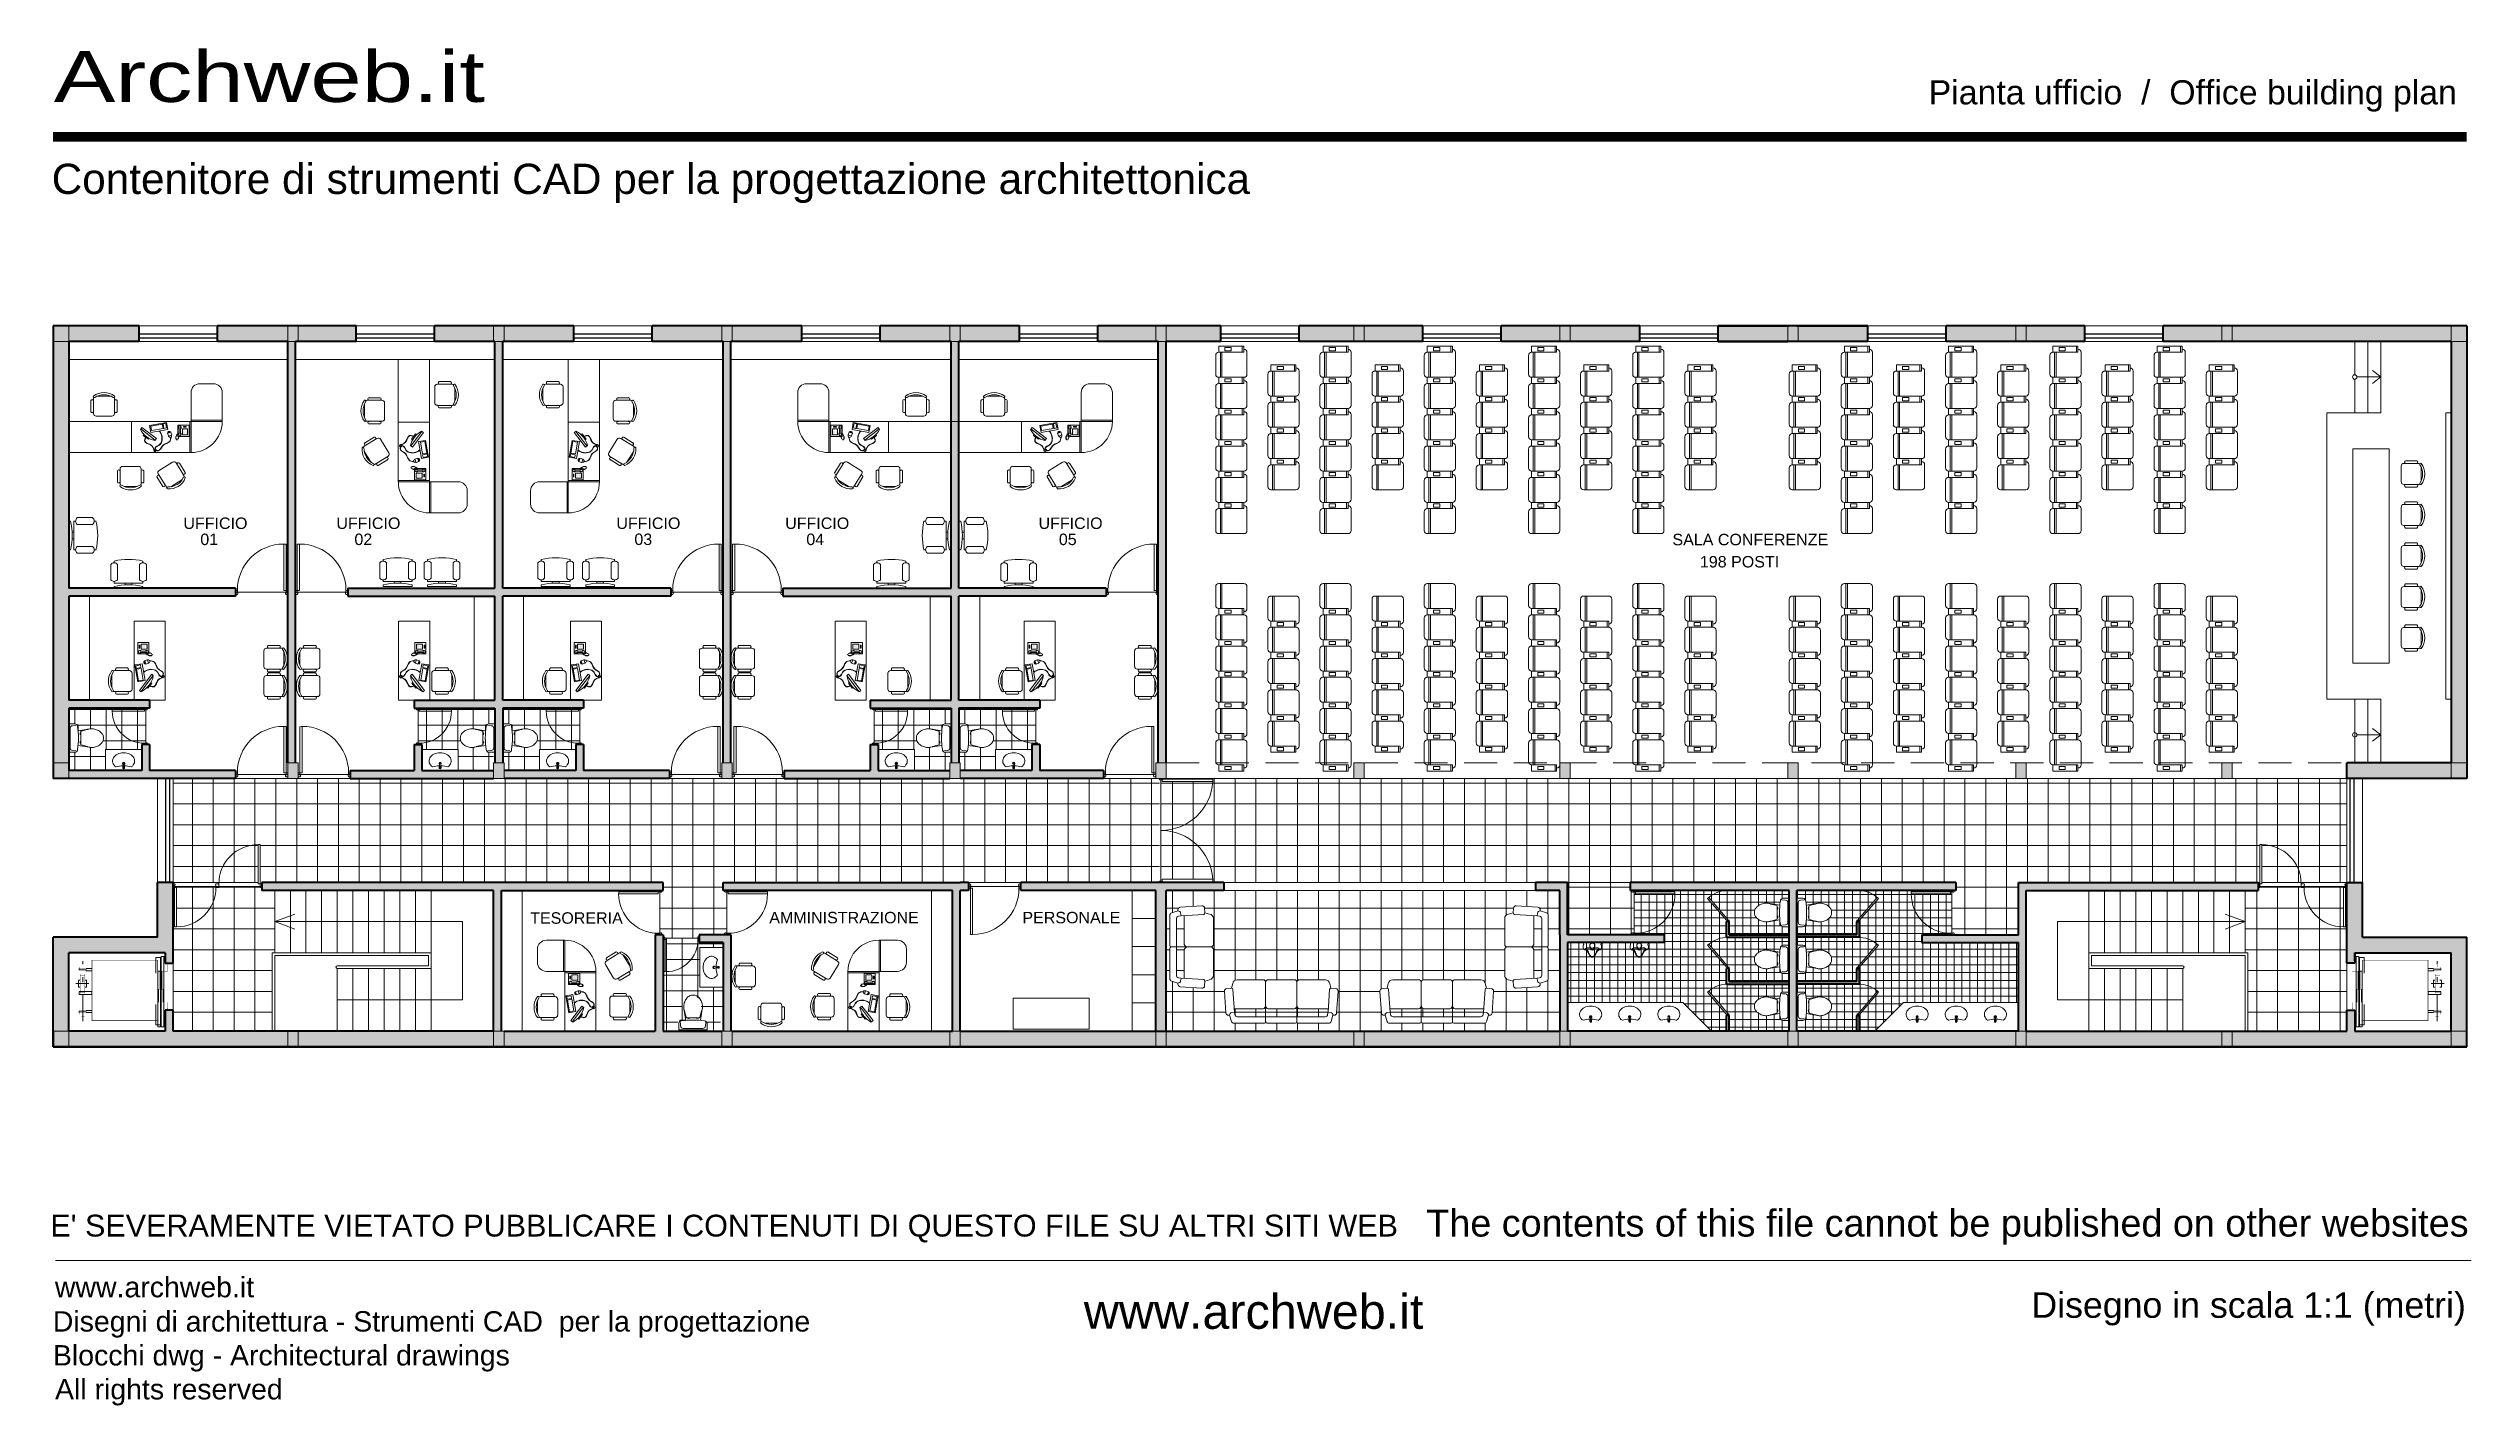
# Model space of a CAD drawing. Header units: millimetres. Extents: x 302.6 to 349.1, y 166.4 to 192.5.
import ezdxf

# ---------------------------------------------------------------- set-up
doc = ezdxf.new("R2010")
doc.units = ezdxf.units.MM
doc.linetypes.add('TRATTEGGIATA2', pattern=[9.525, 6.35, -3.175])
doc.linetypes.add('TRATTO-PUNTO', pattern=[1, 0.5, -0.25, 0, -0.25])
for name, color, linetype, lineweight in [('ARREDI attrezzature - furniture', 175, 'Continuous', 9), ('MURATURA sezioni - section wall', 7, 'Continuous', 40), ('PAVIMENTAZIONE - flooring', 250, 'Continuous', 5), ('PILASTRI struttura - structure', 7, 'Continuous', 13), ('PORTE  - doors', 252, 'Continuous', 5), ('PROIEZIONI - projections', 145, 'Continuous', 13), ('PROIEZIONI finissime - fine lines', 251, 'Continuous', 9), ('www.archweb.it - All rights reserved', 2, 'Continuous', 5)]:
    doc.layers.add(name, color=color, linetype=linetype, lineweight=lineweight)
for name, color, linetype in [('MURATURA tratteggi - hatch wall', 253, 'Continuous'), ('SCRITTE - txt', 252, 'Continuous'), ('VETRATE sezioni - windows sections', 171, 'Continuous')]:
    doc.layers.add(name, color=color, linetype=linetype)
doc.styles.get("Standard").update_dxf_attribs({"font": 'arial.ttf'})
pattern_1 = [(90, (94.9972, 11.9578), (-0.4, 2e-17), []), (180, (94.9972, 11.9578), (-5e-17, -0.4), [])]
pattern_2 = [(180, (554.88968, 347.96846), (0, -0.15), []), (270, (554.88968, 347.96846), (0.15, -9e-18), [])]

msp = doc.modelspace()

# ---------------------------------------------------------------- texts
at = {"layer": 'SCRITTE - txt'}
for s, p in [('UFFICIO', (305.224, 183.234)), ('01', (305.549, 182.925)), ('UFFICIO', (308.158, 183.234)), ('02', (308.505, 182.925)), ('UFFICIO', (313.529, 183.234)), ('03', (313.875, 182.926)), ('UFFICIO', (316.768, 183.234)), ('04', (317.174, 182.925)), ('UFFICIO', (321.628, 183.234)), ('05', (322.018, 182.925)), ('SALA CONFERENZE', (333.788, 182.921)), ('198 POSTI', (334.315, 182.495)), ('TESORERIA', (311.877, 175.657)), ('AMMINISTRAZIONE', (316.463, 175.665)), ('PERSONALE', (321.319, 175.665))]:
    msp.add_text(s, height=0.22, dxfattribs=at).set_placement(p)
at = {"layer": 'www.archweb.it - All rights reserved', "color": 7, "width": 1.3}
msp.add_text('Archweb.it', height=0.9753, dxfattribs=at).set_placement((302.739, 191.43))
at = {"layer": 'www.archweb.it - All rights reserved', "color": 2}
msp.add_text('Pianta ufficio  /  Office building plan', height=0.46444, dxfattribs=at).set_placement((338.703, 191.383))
at = {"layer": 'www.archweb.it - All rights reserved', "color": 253}
msp.add_text('Contenitore di strumenti CAD per la progettazione architettonica', height=0.58055, dxfattribs=at).set_placement((302.698, 189.664))
at = {"layer": 'www.archweb.it - All rights reserved', "color": 1}
msp.add_text('The contents of this file cannot be published on other websites', height=0.51808, dxfattribs=at).set_placement((329.066, 169.652))
at = {"layer": 'www.archweb.it - All rights reserved', "color": 7}
msp.add_text("E' SEVERAMENTE VIETATO PUBBLICARE I CONTENUTI DI QUESTO FILE SU ALTRI SITI WEB", height=0.41924, dxfattribs=at).set_placement((302.672, 169.653))
at = {"layer": 'www.archweb.it - All rights reserved', "color": 251}
for s, height, p in [('www.archweb.it', 0.39066, (302.76, 168.487)), ('Disegno in scala 1:1 (metri)', 0.49027, (340.673, 168.093)), ('Disegni di architettura - Strumenti CAD  per la progettazione', 0.39066, (302.72, 167.829)), ('Blocchi dwg - Architectural drawings', 0.39066, (302.722, 167.178)), ('All rights reserved', 0.39066, (302.762, 166.527))]:
    msp.add_text(s, height=height, dxfattribs=at).set_placement(p)
at = {"layer": 'www.archweb.it - All rights reserved'}
msp.add_text('www.archweb.it', height=0.66598, dxfattribs=at).set_placement((322.498, 167.882))

# ---------------------------------------------------------------- hatches: boundary and pattern name
at = {"layer": 'MURATURA tratteggi - hatch wall'}
h = msp.add_hatch(color=256, dxfattribs=at)
h.dxf.hatch_style = 1
h.paths.add_polyline_path([(303.026, 186.835), (302.726, 186.835), (302.726, 178.747), (303.026, 178.747), (303.026, 179.797), (304.576, 179.797), (304.576, 179.947), (303.026, 179.947), (303.026, 181.947), (306.226, 181.947), (306.226, 182.097), (303.026, 182.097)])
h.paths.add_polyline_path([(304.376, 187.135), (303.026, 187.135), (303.026, 186.835), (304.376, 186.835)])
h.paths.add_polyline_path([(307.226, 187.135), (305.876, 187.135), (305.876, 186.835), (307.226, 186.835)])
h.paths.add_polyline_path([(308.539, 187.135), (307.426, 187.135), (307.426, 186.835), (308.539, 186.835)])
h.paths.add_polyline_path([(307.376, 186.835), (307.226, 186.835), (307.226, 178.747), (307.376, 178.747)])
h.paths.add_polyline_path([(314.576, 182.097), (311.351, 182.097), (311.351, 186.835), (311.201, 186.835), (311.201, 182.097), (308.376, 182.097), (308.376, 181.947), (311.201, 181.947), (311.201, 179.947), (309.651, 179.947), (309.651, 179.797), (311.201, 179.797), (311.201, 178.747), (311.351, 178.747), (311.351, 179.797), (312.901, 179.797), (312.901, 179.947), (311.351, 179.947), (311.351, 181.947), (314.576, 181.947)])
h.paths.add_polyline_path([(306.226, 178.597), (304.576, 178.597), (304.576, 179.097), (304.426, 179.097), (304.426, 178.597), (303.026, 178.597), (303.026, 178.447), (306.226, 178.447)])
h.paths.add_polyline_path([(305.026, 176.447), (304.726, 176.447), (304.726, 175.397), (302.726, 175.397), (302.726, 173.597), (303.026, 173.597), (303.026, 175.097), (304.876, 175.097), (304.876, 174.897), (305.026, 174.897), (305.026, 175.097)])
h.paths.add_polyline_path([(307.226, 173.597), (305.026, 173.597), (305.026, 173.997), (304.876, 173.997), (304.876, 173.597), (303.026, 173.597), (303.026, 173.297), (307.226, 173.297)])
h.paths.add_polyline_path([(314.426, 176.447), (306.726, 176.447), (306.726, 176.297), (311.176, 176.297), (311.176, 173.597), (311.326, 173.597), (311.326, 176.297), (314.426, 176.297)])
h.paths.add_polyline_path([(320.286, 176.447), (320.126, 176.447), (315.576, 176.447), (315.576, 176.297), (319.976, 176.297), (319.976, 173.597), (320.126, 173.597), (320.126, 176.297), (320.286, 176.297)])
h.paths.add_polyline_path([(325.18, 176.447), (321.286, 176.447), (321.286, 176.297), (323.876, 176.297), (323.876, 173.597), (324.076, 173.597), (324.076, 176.297), (325.18, 176.297)])
h.paths.add_polyline_path([(311.176, 173.597), (307.426, 173.597), (307.426, 173.297), (311.176, 173.297)])
h.paths.add_polyline_path([(315.551, 173.597), (314.426, 173.597), (314.426, 175.297), (314.426, 175.447), (314.276, 175.447), (314.276, 173.597), (311.376, 173.597), (311.376, 173.297), (315.551, 173.297)])
h.paths.add_polyline_path([(315.726, 175.447), (315.12, 175.447), (315.12, 175.297), (315.576, 175.297), (315.576, 173.597), (315.726, 173.597)])
h.paths.add_polyline_path([(319.926, 173.597), (315.751, 173.597), (315.751, 173.297), (319.926, 173.297)])
h.paths.add_polyline_path([(323.876, 173.597), (320.126, 173.597), (320.126, 173.297), (323.876, 173.297)])
h.paths.add_polyline_path([(327.676, 173.597), (324.076, 173.597), (324.076, 173.297), (327.676, 173.297)])
h.paths.add_polyline_path([(331.626, 173.597), (327.876, 173.597), (327.876, 173.297), (331.626, 173.297)])
h.paths.add_polyline_path([(336.001, 173.597), (331.826, 173.597), (331.826, 173.297), (336.001, 173.297)])
h.paths.add_polyline_path([(340.376, 173.597), (336.201, 173.597), (336.201, 173.297), (340.376, 173.297)])
h.paths.add_polyline_path([(339.225, 176.447), (332.978, 176.447), (332.978, 176.297), (336.026, 176.297), (336.026, 173.597), (336.176, 173.597), (336.176, 176.297), (339.225, 176.297)])
h.paths.add_polyline_path([(331.776, 176.447), (331.163, 176.447), (331.163, 176.297), (331.626, 176.297), (331.626, 175.447), (331.626, 173.597), (331.776, 173.597), (331.776, 175.297), (333.628, 175.297), (333.628, 175.447), (331.776, 175.447)])
h.paths.add_polyline_path([(311.176, 187.135), (310.039, 187.135), (310.039, 186.835), (311.176, 186.835)])
h.paths.add_polyline_path([(312.714, 187.135), (311.376, 187.135), (311.376, 186.835), (312.714, 186.835)])
h.paths.add_polyline_path([(315.551, 187.135), (314.214, 187.135), (314.214, 186.835), (315.551, 186.835)])
h.paths.add_polyline_path([(317.089, 187.135), (315.751, 187.135), (315.751, 186.835), (317.089, 186.835)])
h.paths.add_polyline_path([(319.926, 187.135), (318.589, 187.135), (318.589, 186.835), (319.926, 186.835)])
h.paths.add_polyline_path([(321.264, 187.135), (320.126, 187.135), (320.126, 186.835), (321.264, 186.835)])
h.paths.add_polyline_path([(323.876, 187.135), (322.764, 187.135), (322.764, 186.835), (323.876, 186.835)])
h.paths.add_polyline_path([(325.126, 187.135), (324.076, 187.135), (324.076, 186.835), (325.126, 186.835)])
h.paths.add_polyline_path([(327.676, 187.135), (326.626, 187.135), (326.626, 186.835), (327.676, 186.835)])
h.paths.add_polyline_path([(329.001, 187.135), (327.876, 187.135), (327.876, 186.835), (329.001, 186.835)])
h.paths.add_polyline_path([(336.001, 187.135), (334.664, 187.135), (334.664, 186.835), (336.001, 186.835)])
h.paths.add_polyline_path([(331.626, 187.135), (330.501, 187.135), (330.501, 186.835), (331.626, 186.835)])
h.paths.add_polyline_path([(333.164, 187.135), (331.826, 187.135), (331.826, 186.835), (333.164, 186.835)])
h.paths.add_polyline_path([(337.539, 187.135), (336.201, 187.135), (336.201, 186.835), (337.539, 186.835)])
h.paths.add_polyline_path([(340.376, 187.135), (339.039, 187.135), (339.039, 186.835), (340.376, 186.835)])
h.paths.add_polyline_path([(341.701, 187.135), (340.576, 187.135), (340.576, 186.835), (341.701, 186.835)])
h.paths.add_polyline_path([(344.326, 187.135), (343.201, 187.135), (343.201, 186.835), (344.326, 186.835)])
h.paths.add_polyline_path([(348.726, 187.135), (344.526, 187.135), (344.526, 186.835), (348.726, 186.835)])
h.paths.add_polyline_path([(349.026, 186.835), (348.726, 186.835), (348.726, 178.747), (349.026, 178.747)])
h.paths.add_polyline_path([(348.726, 178.747), (346.726, 178.747), (346.726, 178.447), (348.726, 178.447)])
h.paths.add_polyline_path([(347.026, 176.447), (346.726, 176.447), (346.726, 174.897), (346.876, 174.897), (346.876, 175.097), (348.726, 175.097), (348.726, 173.597), (349.026, 173.597), (349.026, 175.397), (347.026, 175.397)])
h.paths.add_polyline_path([(348.726, 173.597), (346.876, 173.597), (346.876, 173.997), (346.726, 173.997), (346.726, 173.597), (344.526, 173.597), (344.526, 173.297), (348.726, 173.297)])
h.paths.add_polyline_path([(344.326, 173.597), (340.576, 173.597), (340.576, 173.297), (344.326, 173.297)])
h.paths.add_polyline_path([(340.576, 176.297), (345.026, 176.297), (345.026, 176.447), (340.426, 176.447), (340.426, 175.447), (338.575, 175.447), (338.575, 175.297), (340.426, 175.297), (340.426, 173.597), (340.576, 173.597)])
h.paths.add_polyline_path([(311.176, 178.597), (309.801, 178.597), (309.801, 179.097), (309.651, 179.097), (309.651, 178.597), (308.426, 178.597), (308.426, 178.447), (311.176, 178.447)])
h.paths.add_polyline_path([(314.551, 178.597), (312.901, 178.597), (312.901, 179.097), (312.751, 179.097), (312.751, 178.597), (311.376, 178.597), (311.376, 178.447), (314.551, 178.447)])
h.paths.add_polyline_path([(315.726, 186.835), (315.576, 186.835), (315.576, 178.747), (315.726, 178.747)])
h.paths.add_polyline_path([(322.926, 182.097), (320.101, 182.097), (320.101, 186.835), (319.951, 186.835), (319.951, 182.097), (316.726, 182.097), (316.726, 181.947), (319.951, 181.947), (319.951, 179.947), (318.401, 179.947), (318.401, 179.797), (319.951, 179.797), (319.951, 178.747), (320.101, 178.747), (320.101, 179.797), (321.651, 179.797), (321.651, 179.947), (320.101, 179.947), (320.101, 181.947), (322.926, 181.947)])
h.paths.add_polyline_path([(319.926, 178.597), (318.551, 178.597), (318.551, 179.097), (318.401, 179.097), (318.401, 178.597), (316.751, 178.597), (316.751, 178.447), (319.926, 178.447)])
h.paths.add_polyline_path([(322.876, 178.597), (321.651, 178.597), (321.651, 179.097), (321.501, 179.097), (321.501, 178.597), (320.126, 178.597), (320.126, 178.447), (322.876, 178.447)])
h.paths.add_polyline_path([(324.076, 186.835), (323.926, 186.835), (323.926, 178.747), (324.076, 178.747)])
h.paths.add_polyline_path([(337.375, 175.697), (337.325, 175.697), (337.325, 175.447), (336.176, 175.447), (336.176, 175.397), (337.375, 175.397)], flags=17)
h.paths.add_polyline_path([(337.375, 174.797), (337.325, 174.797), (337.325, 174.547), (336.176, 174.547), (336.176, 174.497), (337.375, 174.497)], flags=17)
h.paths.add_polyline_path([(337.376, 173.897), (337.326, 173.897), (337.326, 173.597), (337.376, 173.597)], flags=17)
h.paths.add_polyline_path([(336.026, 175.447), (334.878, 175.447), (334.878, 175.697), (334.828, 175.697), (334.828, 175.397), (336.026, 175.397)], flags=17)
h.paths.add_polyline_path([(336.026, 174.547), (334.878, 174.547), (334.878, 174.797), (334.828, 174.797), (334.828, 174.497), (336.026, 174.497)], flags=17)
h.paths.add_polyline_path([(334.876, 173.897), (334.826, 173.897), (334.826, 173.597), (334.876, 173.597)], flags=17)
h = msp.add_hatch(color=8, dxfattribs=at)
h.dxf.hatch_style = 1
h.paths.add_polyline_path([(349.026, 173.297), (348.726, 173.297), (348.726, 173.597), (349.026, 173.597)], flags=17)
h.paths.add_polyline_path([(349.026, 173.297), (348.726, 173.297), (348.726, 173.597), (349.026, 173.597)], flags=17)
h.paths.add_polyline_path([(348.726, 186.835), (349.026, 186.835), (349.026, 187.135), (348.726, 187.135)])
h.paths.add_polyline_path([(344.326, 173.297), (344.526, 173.297), (344.526, 173.597), (344.326, 173.597)], flags=17)
h.paths.add_polyline_path([(344.326, 173.297), (344.526, 173.297), (344.526, 173.597), (344.326, 173.597)], flags=17)
h.paths.add_polyline_path([(348.726, 173.297), (349.026, 173.297), (349.026, 173.597), (348.726, 173.597)], flags=17)
h.paths.add_polyline_path([(348.726, 173.297), (349.026, 173.297), (349.026, 173.597), (348.726, 173.597)], flags=17)
h.paths.add_polyline_path([(302.726, 173.297), (303.026, 173.297), (303.026, 173.597), (302.726, 173.597)], flags=17)
h.paths.add_polyline_path([(302.726, 173.297), (303.026, 173.297), (303.026, 173.597), (302.726, 173.597)], flags=17)
h.paths.add_polyline_path([(307.226, 173.297), (307.426, 173.297), (307.426, 173.597), (307.226, 173.597)], flags=17)
h.paths.add_polyline_path([(307.226, 173.297), (307.426, 173.297), (307.426, 173.597), (307.226, 173.597)], flags=17)
h.paths.add_polyline_path([(311.176, 173.297), (311.376, 173.297), (311.376, 173.597), (311.176, 173.597)], flags=17)
h.paths.add_polyline_path([(315.551, 173.297), (315.751, 173.297), (315.751, 173.597), (315.551, 173.597)])
h.paths.add_polyline_path([(311.176, 173.297), (311.376, 173.297), (311.376, 173.597), (311.176, 173.597)], flags=17)
h.paths.add_polyline_path([(319.926, 173.297), (320.126, 173.297), (320.126, 173.597), (319.926, 173.597)])
h.paths.add_polyline_path([(324.076, 173.297), (323.876, 173.297), (323.876, 173.597), (324.076, 173.597)])
h.paths.add_polyline_path([(336.201, 173.297), (336.001, 173.297), (336.001, 173.597), (336.201, 173.597)])
h.paths.add_polyline_path([(340.576, 173.297), (340.376, 173.297), (340.376, 173.597), (340.576, 173.597)])
h.paths.add_polyline_path([(331.826, 173.297), (331.626, 173.297), (331.626, 173.597), (331.826, 173.597)])
h.paths.add_polyline_path([(327.676, 173.297), (327.876, 173.297), (327.876, 173.597), (327.676, 173.597)])
h.paths.add_polyline_path([(324.076, 186.835), (323.876, 186.835), (323.876, 187.135), (324.076, 187.135)])
h.paths.add_polyline_path([(320.126, 186.835), (319.926, 186.835), (319.926, 187.135), (320.126, 187.135)])
h.paths.add_polyline_path([(324.076, 178.447), (323.876, 178.447), (323.876, 178.747), (324.076, 178.747)])
h.paths.add_polyline_path([(320.126, 178.447), (319.926, 178.447), (319.926, 178.747), (320.126, 178.747)])
h.paths.add_polyline_path([(315.751, 186.835), (315.551, 186.835), (315.551, 187.135), (315.751, 187.135)])
h.paths.add_polyline_path([(315.751, 178.447), (315.551, 178.447), (315.551, 178.747), (315.751, 178.747)])
h.paths.add_polyline_path([(303.026, 186.835), (302.726, 186.835), (302.726, 187.135), (303.026, 187.135)])
h.paths.add_polyline_path([(303.026, 178.447), (302.726, 178.447), (302.726, 178.747), (303.026, 178.747)])
h.paths.add_polyline_path([(311.376, 186.835), (311.176, 186.835), (311.176, 187.135), (311.376, 187.135)])
h.paths.add_polyline_path([(307.426, 186.835), (307.226, 186.835), (307.226, 187.135), (307.426, 187.135)])
h.paths.add_polyline_path([(311.376, 178.447), (311.176, 178.447), (311.176, 178.747), (311.376, 178.747)])
h.paths.add_polyline_path([(307.426, 178.447), (307.226, 178.447), (307.226, 178.747), (307.426, 178.747)])
h.paths.add_polyline_path([(327.676, 186.835), (327.876, 186.835), (327.876, 187.135), (327.676, 187.135)])
h.paths.add_polyline_path([(331.626, 186.835), (331.826, 186.835), (331.826, 187.135), (331.626, 187.135)])
h.paths.add_polyline_path([(327.676, 178.447), (327.876, 178.447), (327.876, 178.747), (327.676, 178.747)])
h.paths.add_polyline_path([(331.626, 178.447), (331.826, 178.447), (331.826, 178.747), (331.626, 178.747)])
h.paths.add_polyline_path([(336.001, 186.835), (336.201, 186.835), (336.201, 187.135), (336.001, 187.135)])
h.paths.add_polyline_path([(336.001, 178.447), (336.201, 178.447), (336.201, 178.747), (336.001, 178.747)])
h.paths.add_polyline_path([(348.726, 178.447), (349.026, 178.447), (349.026, 178.747), (348.726, 178.747)])
h.paths.add_polyline_path([(340.376, 186.835), (340.576, 186.835), (340.576, 187.135), (340.376, 187.135)])
h.paths.add_polyline_path([(344.326, 186.835), (344.526, 186.835), (344.526, 187.135), (344.326, 187.135)])
h.paths.add_polyline_path([(340.376, 178.447), (340.576, 178.447), (340.576, 178.747), (340.376, 178.747)])
h.paths.add_polyline_path([(344.326, 178.447), (344.526, 178.447), (344.526, 178.747), (344.326, 178.747)])
h = msp.add_hatch(color=8, dxfattribs=at)
h.dxf.hatch_style = 1
h.paths.add_polyline_path([(344.326, 173.297), (344.526, 173.297), (344.526, 173.597), (344.326, 173.597)])
h.paths.add_polyline_path([(349.026, 173.297), (348.726, 173.297), (348.726, 173.597), (349.026, 173.597)])
h.paths.add_polyline_path([(307.226, 173.297), (307.426, 173.297), (307.426, 173.597), (307.226, 173.597)])
h.paths.add_polyline_path([(311.176, 173.297), (311.376, 173.297), (311.376, 173.597), (311.176, 173.597)])
h.paths.add_polyline_path([(302.726, 173.297), (303.026, 173.297), (303.026, 173.597), (302.726, 173.597)])
at = {"layer": 'PAVIMENTAZIONE - flooring'}
h = msp.add_hatch(dxfattribs=at)
h.set_pattern_fill('_USER', color=256, scale=0.3, style=0, double=1, pattern_type=0)
h.set_pattern_definition([(180, (278.54227, 275.76974), (0, -0.3), []), (270, (278.54227, 275.76974), (0.3, -2e-17), [])])
h.paths.add_polyline_path([(303.676, 179.152, -0.110468), (303.628, 179.098, -0.091357), (303.56, 179.059, -0.083251), (303.476, 179.04, -0.069464), (303.407, 179.047), (303.204, 179.079, -0.013532), (303.194, 179, -0.414361), (303.142, 178.947), (303.051, 178.947), (303.051, 178.597), (303.73, 178.597), (303.73, 179.001), (304.426, 179.001), (304.426, 179.097), (304.501, 179.097), (304.501, 179.797), (303.026, 179.797), (303.026, 179.492), (303.142, 179.492, -0.294145), (303.19, 179.461), (303.19, 179.474), (303.206, 179.474), (303.206, 179.378, 0.026908), (303.204, 179.372, -0.001904), (303.205, 179.361), (303.4, 179.392, -0.077173), (303.476, 179.4, -0.083251), (303.56, 179.381, -0.091357), (303.628, 179.342, -0.110468), (303.676, 179.288, -0.114706), (303.691, 179.22, -0.114706)])
h = msp.add_hatch(dxfattribs=at)
h.set_pattern_fill('_USER', color=256, scale=0.3, style=0, double=1, pattern_type=0)
h.set_pattern_definition([(7e-15, (335.68547, 275.76974), (0, -0.3), []), (270, (335.68547, 275.76974), (-0.3, -2e-17), [])])
h.paths.add_polyline_path([(310.552, 179.152, 0.110468), (310.599, 179.098, 0.091357), (310.668, 179.059, 0.083251), (310.751, 179.04, 0.069464), (310.821, 179.047), (311.023, 179.079, 0.013532), (311.033, 179, 0.414361), (311.086, 178.947), (311.176, 178.947), (311.176, 178.597), (310.497, 178.597), (310.497, 179.001), (309.801, 179.001), (309.801, 179.097), (309.726, 179.097), (309.726, 179.797), (311.201, 179.797), (311.201, 179.492), (311.086, 179.492, 0.294145), (311.038, 179.461), (311.038, 179.474), (311.022, 179.474), (311.022, 179.378, -0.026908), (311.024, 179.372, 0.001904), (311.023, 179.361), (310.828, 179.392, 0.077173), (310.751, 179.4, 0.083251), (310.668, 179.381, 0.091357), (310.599, 179.342, 0.110468), (310.552, 179.288, 0.114706), (310.536, 179.22, 0.114706)])
h = msp.add_hatch(dxfattribs=at)
h.set_pattern_fill('_USER', color=256, scale=0.3, style=0, double=1, pattern_type=0)
h.set_pattern_definition([(180, (286.86727, 275.76974), (0, -0.3), []), (270, (286.86727, 275.76974), (0.3, -2e-17), [])])
h.paths.add_polyline_path([(312.001, 179.152, -0.110468), (311.953, 179.098, -0.091357), (311.885, 179.059, -0.083251), (311.801, 179.04, -0.069464), (311.732, 179.047), (311.529, 179.079, -0.013532), (311.519, 179, -0.414361), (311.467, 178.947), (311.376, 178.947), (311.376, 178.597), (312.055, 178.597), (312.055, 179.001), (312.751, 179.001), (312.751, 179.097), (312.826, 179.097), (312.826, 179.797), (311.351, 179.797), (311.351, 179.492), (311.467, 179.492, -0.294145), (311.515, 179.461), (311.515, 179.474), (311.531, 179.474), (311.531, 179.378, 0.026908), (311.529, 179.372, -0.001904), (311.53, 179.361), (311.725, 179.392, -0.077173), (311.801, 179.4, -0.083251), (311.885, 179.381, -0.091357), (311.953, 179.342, -0.110468), (312.001, 179.288, -0.114706), (312.016, 179.22, -0.114706)])
h = msp.add_hatch(dxfattribs=at)
h.set_pattern_fill('_USER', color=256, scale=0.3, style=0, double=1, pattern_type=0)
h.set_pattern_definition([(7e-15, (344.43547, 275.76974), (0, -0.3), []), (270, (344.43547, 275.76974), (-0.3, -2e-17), [])])
h.paths.add_polyline_path([(319.302, 179.152, 0.110468), (319.349, 179.098, 0.091357), (319.418, 179.059, 0.083251), (319.501, 179.04, 0.069464), (319.571, 179.047), (319.773, 179.079, 0.013532), (319.783, 179, 0.414361), (319.836, 178.947), (319.926, 178.947), (319.926, 178.597), (319.247, 178.597), (319.247, 179.001), (318.551, 179.001), (318.551, 179.097), (318.476, 179.097), (318.476, 179.797), (319.951, 179.797), (319.951, 179.492), (319.836, 179.492, 0.294145), (319.788, 179.461), (319.788, 179.474), (319.772, 179.474), (319.772, 179.378, -0.026908), (319.774, 179.372, 0.001904), (319.773, 179.361), (319.578, 179.392, 0.077173), (319.501, 179.4, 0.083251), (319.418, 179.381, 0.091357), (319.349, 179.342, 0.110468), (319.302, 179.288, 0.114706), (319.286, 179.22, 0.114706)])
h = msp.add_hatch(dxfattribs=at)
h.set_pattern_fill('_USER', color=256, scale=0.3, style=0, double=1, pattern_type=0)
h.set_pattern_definition([(180, (295.61727, 275.76974), (0, -0.3), []), (270, (295.61727, 275.76974), (0.3, -2e-17), [])])
h.paths.add_polyline_path([(320.751, 179.152, -0.110468), (320.703, 179.098, -0.091357), (320.635, 179.059, -0.083251), (320.551, 179.04, -0.069464), (320.482, 179.047), (320.279, 179.079, -0.013532), (320.269, 179, -0.414361), (320.217, 178.947), (320.126, 178.947), (320.126, 178.597), (320.805, 178.597), (320.805, 179.001), (321.501, 179.001), (321.501, 179.097), (321.576, 179.097), (321.576, 179.797), (320.101, 179.797), (320.101, 179.492), (320.217, 179.492, -0.294145), (320.265, 179.461), (320.265, 179.474), (320.281, 179.474), (320.281, 179.378, 0.026908), (320.279, 179.372, -0.001904), (320.28, 179.361), (320.475, 179.392, -0.077173), (320.551, 179.4, -0.083251), (320.635, 179.381, -0.091357), (320.703, 179.342, -0.110468), (320.751, 179.288, -0.114706), (320.766, 179.22, -0.114706)])
h = msp.add_hatch(dxfattribs=at)
h.set_pattern_fill('_USER', color=256, scale=0.4, angle=90, style=0, double=1, pattern_type=0)
h.set_pattern_definition(pattern_1)
h.paths.add_polyline_path([(323.949, 178.447), (305.026, 178.447), (305.026, 176.447), (305.905, 176.447, -0.403471), (306.66, 177.175), (306.698, 177.175), (306.698, 176.447), (323.949, 176.447)])
h.paths.add_polyline_path([(306.66, 177.175, 0.403471), (305.905, 176.447), (306.66, 176.447)], flags=17)
h = msp.add_hatch(dxfattribs=at)
h.set_pattern_fill('_USER', color=256, scale=0.4, angle=90, style=0, double=1, pattern_type=0)
h.set_pattern_definition(pattern_1)
h.paths.add_polyline_path([(346.726, 178.447), (323.997, 178.447), (323.997, 178.433), (324.973, 178.433), (324.973, 178.384, -0.394387), (323.976, 177.447), (323.976, 177.447, -0.394387), (324.973, 176.511), (324.973, 176.462), (323.997, 176.462), (323.997, 176.447), (345.055, 176.447), (345.055, 177.175), (345.092, 177.175, -0.403471), (345.848, 176.447), (346.726, 176.447)])
h.paths.add_polyline_path([(324.973, 178.384), (323.997, 178.384), (323.997, 178.427), (323.976, 178.427), (323.976, 177.447, 0.394387)], flags=17)
h.paths.add_polyline_path([(323.976, 177.447), (323.976, 176.468), (323.997, 176.468), (323.997, 176.511), (324.973, 176.511, 0.394387)], flags=17)
h.paths.add_polyline_path([(345.092, 177.175), (345.092, 176.447), (345.848, 176.447, 0.403471)], flags=17)
h = msp.add_hatch(dxfattribs=at)
h.set_pattern_fill('_USER', color=256, scale=0.4, angle=90, style=0, double=1, pattern_type=0)
h.set_pattern_definition(pattern_1)
h.paths.add_polyline_path([(305.848, 176.354), (305.848, 176.372), (305.055, 176.372), (305.055, 176.354), (305.092, 176.354), (305.092, 175.598, 0.414214)])
h.paths.add_polyline_path([(306.976, 176.297), (306.726, 176.297), (306.726, 176.354), (306.698, 176.354), (306.689, 176.363), (306.689, 176.372), (305.914, 176.372), (305.914, 176.363), (305.905, 176.354), (305.876, 176.354), (305.848, 176.354, -0.414214), (305.092, 175.598), (305.055, 175.598), (305.055, 176.354), (305.026, 176.354), (305.026, 175.097), (305.026, 174.897), (305.026, 173.997), (305.026, 173.597), (306.926, 173.597), (306.926, 175.097), (306.976, 175.097)])
h = msp.add_hatch(dxfattribs=at)
h.set_pattern_fill('_USER', color=256, scale=0.4, angle=90, style=0, double=1, pattern_type=0)
h.set_pattern_definition(pattern_1)
h.paths.add_polyline_path([(315.647, 176.269), (315.63, 176.269), (315.63, 176.26), (315.616, 176.26), (315.606, 176.269), (315.606, 176.297), (315.576, 176.297), (315.576, 176.447), (314.426, 176.447), (314.426, 176.297), (314.396, 176.297), (314.396, 176.269), (314.387, 176.26), (314.373, 176.26), (314.373, 176.269), (314.365, 176.269), (314.365, 175.476), (314.373, 175.476), (314.373, 175.485), (314.387, 175.485), (314.396, 175.476), (314.396, 175.447), (314.426, 175.447), (314.426, 175.408), (314.45, 175.408), (314.457, 175.401), (314.457, 175.389), (314.45, 175.389), (314.45, 175.38), (315.097, 175.38), (315.097, 175.389), (315.09, 175.389), (315.09, 175.401), (315.097, 175.408), (315.12, 175.408), (315.12, 175.447), (315.606, 175.447), (315.606, 175.476), (315.616, 175.485), (315.63, 175.485), (315.63, 175.476), (315.647, 175.476)])
h = msp.add_hatch(dxfattribs=at)
h.set_pattern_fill('_USER', color=256, scale=0.4, angle=90, style=0, double=1, pattern_type=0)
h.set_pattern_definition(pattern_1)
h.paths.add_polyline_path([(331.626, 175.447), (331.626, 176.297), (331.163, 176.297), (325.18, 176.297), (324.076, 176.297), (324.076, 173.597), (331.626, 173.597)])
h.paths.add_polyline_path([(327.215, 174.509), (327.238, 174.419), (327.328, 174.413, -0.414214), (327.375, 174.359), (327.347, 173.947, -0.394867), (327.297, 173.9), (327.276, 173.9), (327.24, 173.782, -0.33005), (327.192, 173.747), (326.61, 173.747, -0.414214), (326.585, 173.772, -0.414214), (326.56, 173.747), (326.01, 173.747, -0.414214), (325.985, 173.772, -0.414214), (325.96, 173.747), (325.377, 173.747, -0.33005), (325.329, 173.782), (325.293, 173.9), (325.272, 173.9, -0.394867), (325.222, 173.947), (325.194, 174.359, -0.414214), (325.241, 174.413), (325.331, 174.419), (325.354, 174.509, -0.372588), (325.439, 174.582), (325.935, 174.582, -0.414214), (325.985, 174.532, -0.414214), (326.035, 174.582), (326.535, 174.582, -0.414214), (326.585, 174.532, -0.414214), (326.635, 174.582), (327.131, 174.582, -0.372588)], flags=16)
h.paths.add_polyline_path([(328.422, 174.582), (328.918, 174.582, -0.414214), (328.968, 174.532, -0.414214), (329.018, 174.582), (329.518, 174.582, -0.414214), (329.568, 174.532, -0.414214), (329.618, 174.582), (330.114, 174.582, -0.372588), (330.198, 174.509), (330.222, 174.419), (330.312, 174.413, -0.414214), (330.358, 174.359), (330.331, 173.947, -0.394867), (330.281, 173.9), (330.26, 173.9), (330.224, 173.782, -0.33005), (330.176, 173.747), (329.593, 173.747, -0.414214), (329.568, 173.772, -0.414214), (329.543, 173.747), (328.993, 173.747, -0.414214), (328.968, 173.772, -0.414214), (328.943, 173.747), (328.36, 173.747, -0.33005), (328.313, 173.782), (328.277, 173.9), (328.255, 173.9, -0.394867), (328.205, 173.947), (328.178, 174.359, -0.414214), (328.224, 174.413), (328.315, 174.419), (328.338, 174.509, -0.372588)], flags=16)
h.paths.add_polyline_path([(327.182, 173.961), (327.174, 173.913, -0.366122), (327.125, 173.872), (326.585, 173.872), (325.444, 173.872, -0.366122), (325.395, 173.913), (325.387, 173.961), (325.383, 174.022), (325.935, 174.022, 0.302776), (325.985, 174.09, -0.020175), (325.985, 174.097, -0.020175), (325.985, 174.09, 0.302776), (326.035, 174.022), (326.535, 174.022, 0.302776), (326.585, 174.09, -0.020175), (326.585, 174.097, -0.020175), (326.585, 174.09, 0.302776), (326.635, 174.022), (327.186, 174.022)], flags=0)
h.paths.add_polyline_path([(328.366, 174.022), (328.918, 174.022, 0.302776), (328.968, 174.09, -0.020175), (328.968, 174.097, -0.020175), (328.968, 174.09, 0.302776), (329.018, 174.022), (329.518, 174.022, 0.302776), (329.568, 174.09, -0.020175), (329.568, 174.097, -0.020175), (329.568, 174.09, 0.302776), (329.618, 174.022), (330.17, 174.022), (330.166, 173.961), (330.158, 173.913, -0.366122), (330.108, 173.872), (328.968, 173.872), (328.428, 173.872, -0.366122), (328.379, 173.913), (328.371, 173.961)], flags=0)
h.paths.add_polyline_path([(324.982, 175.261, -0.414214), (324.932, 175.211, -0.414214), (324.982, 175.161), (324.982, 174.665, -0.372588), (324.91, 174.58), (324.82, 174.557), (324.814, 174.467, -0.414214), (324.76, 174.42), (324.348, 174.448, -0.394867), (324.301, 174.498), (324.301, 174.519), (324.183, 174.555, -0.33005), (324.147, 174.603), (324.147, 175.186, -0.414214), (324.172, 175.211, -0.414214), (324.147, 175.236), (324.147, 175.818, -0.33005), (324.183, 175.866), (324.301, 175.902), (324.301, 175.923, -0.394867), (324.348, 175.973), (324.76, 176.001, -0.414214), (324.814, 175.954), (324.82, 175.864), (324.91, 175.841, -0.372588), (324.982, 175.757)], flags=16)
h.paths.add_polyline_path([(324.497, 175.211, -0.020175), (324.491, 175.211, 0.302776), (324.422, 175.161), (324.422, 174.609), (324.362, 174.613), (324.314, 174.621, -0.366122), (324.272, 174.67), (324.272, 175.211), (324.272, 175.751, -0.366122), (324.314, 175.8), (324.362, 175.808), (324.422, 175.812), (324.422, 175.261, 0.302776), (324.491, 175.211, -0.020175)], flags=0)
h.paths.add_polyline_path([(330.57, 175.757, -0.372588), (330.643, 175.841), (330.733, 175.864), (330.739, 175.954, -0.414214), (330.792, 176.001), (331.205, 175.973, -0.394867), (331.252, 175.923), (331.252, 175.902), (331.37, 175.866, -0.33005), (331.405, 175.818), (331.405, 175.236, -0.414214), (331.38, 175.211, -0.414214), (331.405, 175.186), (331.405, 174.603, -0.33005), (331.37, 174.555), (331.252, 174.519), (331.252, 174.498, -0.394867), (331.205, 174.448), (330.792, 174.42, -0.414214), (330.739, 174.467), (330.733, 174.557), (330.643, 174.58, -0.372588), (330.57, 174.665), (330.57, 175.161, -0.414214), (330.62, 175.211, -0.414214), (330.57, 175.261)], flags=16)
h.paths.add_polyline_path([(331.055, 175.211, -0.020175), (331.061, 175.211, 0.302776), (331.13, 175.261), (331.13, 175.812), (331.191, 175.808), (331.239, 175.8, -0.366122), (331.28, 175.751), (331.28, 175.211), (331.28, 174.67, -0.366122), (331.239, 174.621), (331.191, 174.613), (331.13, 174.609), (331.13, 175.161, 0.302776), (331.061, 175.211, -0.020175)], flags=0)
h = msp.add_hatch(dxfattribs=at)
h.set_pattern_fill('_USER', color=256, scale=0.4, angle=90, style=0, double=1, pattern_type=0)
h.set_pattern_definition(pattern_1)
h.paths.add_polyline_path([(333.057, 176.269), (333.036, 176.269), (333.036, 176.26), (333.022, 176.26), (333.012, 176.269), (333.012, 176.297), (332.978, 176.297), (332.978, 176.447), (331.776, 176.447), (331.776, 175.447), (333.012, 175.447), (333.012, 175.476), (333.022, 175.485), (333.036, 175.485), (333.036, 175.476), (333.057, 175.476)])
h = msp.add_hatch(dxfattribs=at)
h.set_pattern_fill('_USER', color=256, scale=0.15, style=0, double=1, pattern_type=0)
h.set_pattern_definition(pattern_2)
h.paths.add_polyline_path([(331.776, 174.147), (333.985, 174.147), (334.535, 173.597), (334.826, 173.597), (334.826, 173.897), (334.828, 173.897), (334.828, 173.918), (334.462, 174.343), (334.483, 174.362, -0.169865), (334.828, 174.497), (334.828, 174.797), (334.829, 174.797), (334.829, 174.818), (334.463, 175.243), (334.485, 175.262, -0.169187), (334.828, 175.397), (334.828, 175.697), (334.829, 175.697), (334.829, 175.718), (334.463, 176.143), (334.485, 176.162, -0.178241), (334.848, 176.297), (333.079, 176.297), (333.079, 176.269), (333.834, 176.269), (333.834, 176.231, -0.414214), (333.079, 175.476), (333.079, 175.447), (333.628, 175.447), (333.628, 175.297), (333.328, 175.297), (333.317, 175.258, 0.191102), (333.318, 175.25, -0.191102), (333.317, 175.258), (333.328, 175.297), (332.975, 175.297), (332.985, 175.258, -0.191103), (332.984, 175.25, 0.191103), (332.985, 175.258), (332.975, 175.297), (332.428, 175.297), (332.417, 175.258, 0.191102), (332.418, 175.25, -0.191102), (332.417, 175.258), (332.428, 175.297), (332.075, 175.297), (332.085, 175.258, -0.191101), (332.084, 175.25), (332.084, 175.25), (332.084, 175.25, -0.00003), (332.084, 175.25, 0.191102), (332.085, 175.258), (332.075, 175.297), (331.776, 175.297)])
h.paths.add_polyline_path([(334.849, 173.937), (334.828, 173.918), (334.859, 173.918), (334.859, 173.925), (334.869, 173.925), (334.876, 173.918), (334.876, 173.897), (334.876, 173.597), (336.001, 173.597), (336.001, 173.8), (335.911, 173.8, -0.294145), (335.863, 173.831), (335.863, 173.819), (335.847, 173.819), (335.847, 173.915, 0.026908), (335.849, 173.92, -0.001904), (335.848, 173.931), (335.653, 173.901, -0.077173), (335.576, 173.892, -0.083251), (335.493, 173.911, -0.091357), (335.424, 173.95, -0.110468), (335.377, 174.005, -0.114706), (335.361, 174.072, -0.114706), (335.377, 174.14, -0.110468), (335.424, 174.195, -0.091357), (335.493, 174.233, -0.083251), (335.576, 174.252, -0.069464), (335.646, 174.245), (335.848, 174.214, -0.013532), (335.858, 174.292, -0.414361), (335.911, 174.345), (336.026, 174.345), (336.026, 174.497), (334.846, 174.497, 0.178241), (334.483, 174.362)])
h.paths.add_polyline_path([(334.878, 174.547), (336.026, 174.547), (336.026, 174.7), (335.911, 174.7, -0.294145), (335.863, 174.731), (335.863, 174.719), (335.847, 174.719), (335.847, 174.815, 0.026908), (335.849, 174.82, -0.001904), (335.848, 174.831), (335.653, 174.801, -0.077173), (335.576, 174.792, -0.083251), (335.493, 174.811, -0.091357), (335.424, 174.85, -0.110468), (335.377, 174.905, -0.114706), (335.361, 174.972, -0.114706), (335.377, 175.04, -0.110468), (335.424, 175.095, -0.091357), (335.493, 175.133, -0.083251), (335.576, 175.152, -0.069464), (335.646, 175.145), (335.848, 175.114, -0.013532), (335.858, 175.192, -0.414361), (335.911, 175.245), (336.026, 175.245), (336.026, 175.397), (334.848, 175.397, 0.178241), (334.485, 175.262), (334.851, 174.837), (334.829, 174.818), (334.86, 174.818), (334.86, 174.825), (334.871, 174.825), (334.878, 174.818), (334.878, 174.797)])
h.paths.add_polyline_path([(334.829, 175.718), (334.86, 175.718), (334.86, 175.725), (334.871, 175.725), (334.878, 175.718), (334.878, 175.697), (334.878, 175.447), (336.026, 175.447), (336.026, 175.6), (335.911, 175.6, -0.294145), (335.863, 175.631), (335.863, 175.619), (335.847, 175.619), (335.847, 175.715, 0.026908), (335.849, 175.72, -0.001904), (335.848, 175.731), (335.653, 175.701, -0.077173), (335.576, 175.692, -0.083251), (335.493, 175.711, -0.091357), (335.424, 175.75, -0.110468), (335.377, 175.805, -0.114706), (335.361, 175.872, -0.114706), (335.377, 175.94, -0.110468), (335.424, 175.995, -0.091357), (335.493, 176.033, -0.083251), (335.576, 176.052, -0.069464), (335.646, 176.045), (335.848, 176.014, -0.013532), (335.858, 176.092, -0.414361), (335.911, 176.145), (336.026, 176.145), (336.026, 176.297), (334.848, 176.297, 0.178241), (334.485, 176.162), (334.851, 175.737)])
h.paths.add_polyline_path([(333.057, 175.476), (333.079, 175.476, 0.414214), (333.834, 176.231), (333.079, 176.231), (333.079, 176.269), (333.057, 176.269)], flags=17)
h = msp.add_hatch(dxfattribs=at)
h.set_pattern_fill('_USER', color=256, scale=0.15, style=0, double=1, pattern_type=0)
h.set_pattern_definition(pattern_2)
h.paths.add_polyline_path([(340.426, 174.147), (338.218, 174.147), (337.668, 173.597), (337.376, 173.597), (337.376, 173.897), (337.375, 173.897), (337.375, 173.918), (337.741, 174.343), (337.72, 174.362, 0.169865), (337.375, 174.497), (337.375, 174.797), (337.373, 174.797), (337.373, 174.818), (337.739, 175.243), (337.718, 175.262, 0.169187), (337.375, 175.397), (337.375, 175.697), (337.373, 175.697), (337.373, 175.718), (337.739, 176.143), (337.718, 176.162, 0.178241), (337.355, 176.297), (339.124, 176.297), (339.124, 176.269), (338.369, 176.269), (338.369, 176.231, 0.414214), (339.124, 175.476), (339.124, 175.447), (338.575, 175.447), (338.575, 175.297), (338.875, 175.297), (338.885, 175.258, -0.191102), (338.884, 175.25, 0.191102), (338.885, 175.258), (338.875, 175.297), (339.228, 175.297), (339.218, 175.258, 0.191103), (339.219, 175.25, -0.191103), (339.218, 175.258), (339.228, 175.297), (339.775, 175.297), (339.785, 175.258, -0.191102), (339.784, 175.25, 0.191102), (339.785, 175.258), (339.775, 175.297), (340.128, 175.297), (340.118, 175.258, 0.191101), (340.119, 175.25), (340.119, 175.25), (340.119, 175.25, 0.00003), (340.119, 175.25, -0.191102), (340.118, 175.258), (340.128, 175.297), (340.426, 175.297)])
h.paths.add_polyline_path([(337.354, 173.937), (337.375, 173.918), (337.344, 173.918), (337.344, 173.925), (337.333, 173.925), (337.326, 173.918), (337.326, 173.897), (337.326, 173.597), (336.201, 173.597), (336.201, 173.8), (336.292, 173.8, 0.294145), (336.34, 173.831), (336.34, 173.819), (336.356, 173.819), (336.356, 173.915, -0.026908), (336.354, 173.92, 0.001904), (336.355, 173.931), (336.55, 173.901, 0.077173), (336.626, 173.892, 0.083251), (336.71, 173.911, 0.091357), (336.778, 173.95, 0.110468), (336.826, 174.005, 0.114706), (336.841, 174.072, 0.114706), (336.826, 174.14, 0.110468), (336.778, 174.195, 0.091357), (336.71, 174.233, 0.083251), (336.626, 174.252, 0.069464), (336.557, 174.245), (336.354, 174.214, 0.013532), (336.344, 174.292, 0.414361), (336.292, 174.345), (336.176, 174.345), (336.176, 174.497), (337.357, 174.497, -0.178241), (337.72, 174.362)])
h.paths.add_polyline_path([(337.325, 174.547), (336.176, 174.547), (336.176, 174.7), (336.292, 174.7, 0.294145), (336.34, 174.731), (336.34, 174.719), (336.356, 174.719), (336.356, 174.815, -0.026908), (336.354, 174.82, 0.001904), (336.355, 174.831), (336.55, 174.801, 0.077173), (336.626, 174.792, 0.083251), (336.71, 174.811, 0.091357), (336.778, 174.85, 0.110468), (336.826, 174.905, 0.114706), (336.841, 174.972, 0.114706), (336.826, 175.04, 0.110468), (336.778, 175.095, 0.091357), (336.71, 175.133, 0.083251), (336.626, 175.152, 0.069464), (336.557, 175.145), (336.354, 175.114, 0.013532), (336.344, 175.192, 0.414361), (336.292, 175.245), (336.176, 175.245), (336.176, 175.397), (337.355, 175.397, -0.178241), (337.718, 175.262), (337.352, 174.837), (337.373, 174.818), (337.342, 174.818), (337.342, 174.825), (337.332, 174.825), (337.325, 174.818), (337.325, 174.797)])
h.paths.add_polyline_path([(337.373, 175.718), (337.342, 175.718), (337.342, 175.725), (337.332, 175.725), (337.325, 175.718), (337.325, 175.697), (337.325, 175.447), (336.176, 175.447), (336.176, 175.6), (336.292, 175.6, 0.294145), (336.34, 175.631), (336.34, 175.619), (336.356, 175.619), (336.356, 175.715, -0.026908), (336.354, 175.72, 0.001904), (336.355, 175.731), (336.55, 175.701, 0.077173), (336.626, 175.692, 0.083251), (336.71, 175.711, 0.091357), (336.778, 175.75, 0.110468), (336.826, 175.805, 0.114706), (336.841, 175.872, 0.114706), (336.826, 175.94, 0.110468), (336.778, 175.995, 0.091357), (336.71, 176.033, 0.083251), (336.626, 176.052, 0.069464), (336.557, 176.045), (336.354, 176.014, 0.013532), (336.344, 176.092, 0.414361), (336.292, 176.145), (336.176, 176.145), (336.176, 176.297), (337.355, 176.297, -0.178241), (337.718, 176.162), (337.352, 175.737)])
h.paths.add_polyline_path([(339.146, 175.476), (339.124, 175.476, -0.414214), (338.369, 176.231), (339.124, 176.231), (339.124, 176.269), (339.146, 176.269)], flags=17)
h = msp.add_hatch(dxfattribs=at)
h.set_pattern_fill('_USER', color=256, scale=0.4, angle=90, style=0, double=1, pattern_type=0)
h.set_pattern_definition(pattern_1)
h.paths.add_polyline_path([(340.426, 176.447), (339.225, 176.447), (339.225, 176.297), (339.19, 176.297), (339.19, 176.269), (339.181, 176.26), (339.167, 176.26), (339.167, 176.269), (339.146, 176.269), (339.146, 175.476), (339.167, 175.476), (339.167, 175.485), (339.181, 175.485), (339.19, 175.476), (339.19, 175.447), (340.426, 175.447)])
h = msp.add_hatch(dxfattribs=at)
h.set_pattern_fill('_USER', color=256, scale=0.4, angle=90, style=0, double=1, pattern_type=0)
h.set_pattern_definition(pattern_1)
h.paths.add_polyline_path([(346.726, 176.354), (346.698, 176.354), (346.698, 175.598), (346.66, 175.598, -0.414214), (345.905, 176.354), (345.876, 176.354), (345.848, 176.354), (345.839, 176.363), (345.839, 176.372), (345.064, 176.372), (345.064, 176.363), (345.055, 176.354), (345.026, 176.354), (345.026, 176.297), (344.776, 176.297), (344.776, 175.097), (344.826, 175.097), (344.826, 173.597), (346.726, 173.597), (346.726, 173.997), (346.726, 174.897)])
h.paths.add_polyline_path([(346.66, 176.354), (346.698, 176.354), (346.698, 176.372), (345.905, 176.372), (345.905, 176.354, 0.414214), (346.66, 175.598)])
h = msp.add_hatch(dxfattribs=at)
h.set_pattern_fill('_USER', color=256, scale=0.3, angle=90, style=0, double=1, pattern_type=0)
h.set_pattern_definition([(270, (295.59227, 275.76974), (0.3, -2e-17), []), (7e-15, (295.59227, 275.76974), (4e-17, 0.3), [])])
h.paths.add_polyline_path([(314.426, 173.597), (315.526, 173.597), (315.526, 173.947), (315.576, 173.947), (315.576, 174.437), (315.133, 174.437), (315.133, 175.203), (315.576, 175.203), (315.576, 175.297), (315.12, 175.297), (315.12, 175.354), (315.097, 175.354, -0.414214), (314.48, 174.737), (314.45, 174.737), (314.45, 175.354), (314.426, 175.354), (314.426, 175.297)])
h.paths.add_polyline_path([(314.909, 174.273, -0.114706), (314.976, 174.288, -0.114706), (315.044, 174.273, -0.110468), (315.099, 174.225, -0.091357), (315.137, 174.157, -0.083251), (315.156, 174.073, -0.069464), (315.149, 174.004), (315.118, 173.801, -0.013532), (315.196, 173.791, -0.414361), (315.249, 173.739), (315.249, 173.623), (314.704, 173.623), (314.704, 173.739, -0.294145), (314.735, 173.787), (314.723, 173.787), (314.723, 173.803), (314.819, 173.803, 0.026908), (314.824, 173.801, -0.001904), (314.835, 173.802), (314.805, 173.997, -0.077173), (314.796, 174.073, -0.083251), (314.815, 174.157, -0.091357), (314.854, 174.225, -0.110468)], flags=16)
h.paths.add_polyline_path([(315.107, 173.862, 0.000145), (315.107, 173.862, 7656.146093), (315.107, 173.862, 0.000055), (315.107, 173.862, 0.000181), (315.107, 173.862, 4010.365613)], flags=0)
h.paths.add_polyline_path([(314.858, 173.853), (314.976, 173.853), (315.081, 173.853, -0.611278), (315.032, 173.853), (314.976, 173.853), (314.916, 173.853, -0.611278), (314.867, 173.853), (314.858, 173.853, -0.298545), (314.845, 173.862, 0.298545)], flags=0)
h.paths.add_polyline_path([(314.48, 174.737, 0.414214), (315.097, 175.354), (315.097, 175.38), (314.45, 175.38), (314.45, 175.354), (314.48, 175.354)])

# ---------------------------------------------------------------- linework, layer by layer
at = {"layer": 'ARREDI attrezzature - furniture', "linetype": 'Continuous', "ltscale": 0.8}
for p, q in [((307.226, 186.485), (303.026, 186.485)), ((307.376, 186.485), (311.201, 186.485)), ((309.945, 186.485), (309.347, 186.485)), ((309.347, 186.485), (309.347, 185.285)), ((309.945, 185.285), (309.945, 186.485)), ((315.576, 186.485), (311.351, 186.485)), ((312.608, 185.285), (312.608, 186.485)), ((312.608, 186.485), (313.206, 186.485)), ((313.206, 186.485), (313.206, 185.285)), ((315.726, 186.485), (319.951, 186.485)), ((323.926, 186.485), (320.101, 186.485)), ((305.798, 186.021), (305.542, 186.021)), ((310.046, 185.96), (310.046, 185.658)), ((310.382, 186.011), (310.096, 186.011)), ((310.132, 186.062), (310.346, 186.062)), ((310.432, 185.684), (310.432, 185.934)), ((312.12, 185.684), (312.12, 185.934)), ((312.171, 186.011), (312.456, 186.011)), ((312.421, 186.062), (312.206, 186.062)), ((312.507, 185.96), (312.507, 185.658)), ((317.18, 186.021), (317.435, 186.021)), ((322.873, 186.021), (322.617, 186.021)), ((303.449, 185.484), (303.449, 185.699)), ((303.5, 185.735), (303.5, 185.449)), ((303.827, 185.785), (303.577, 185.785)), ((303.904, 185.449), (303.904, 185.735)), ((303.954, 185.484), (303.954, 185.699)), ((305.372, 185.297), (305.372, 185.851)), ((305.969, 185.323), (305.969, 185.851)), ((308.697, 185.627), (308.697, 185.377)), ((309.033, 185.704), (308.747, 185.704)), ((308.997, 185.754), (308.783, 185.754)), ((309.083, 185.351), (309.083, 185.653)), ((310.096, 185.607), (310.382, 185.607)), ((310.132, 185.557), (310.346, 185.557)), ((312.456, 185.607), (312.171, 185.607)), ((312.421, 185.557), (312.206, 185.557)), ((313.469, 185.351), (313.469, 185.653)), ((313.52, 185.704), (313.806, 185.704)), ((313.555, 185.754), (313.77, 185.754)), ((313.856, 185.627), (313.856, 185.377)), ((317.009, 185.323), (317.009, 185.851)), ((317.606, 185.297), (317.606, 185.851)), ((319.023, 185.484), (319.023, 185.699)), ((319.074, 185.449), (319.074, 185.735)), ((319.151, 185.785), (319.401, 185.785)), ((319.477, 185.735), (319.477, 185.449)), ((319.528, 185.484), (319.528, 185.699)), ((320.524, 185.484), (320.524, 185.699)), ((320.575, 185.735), (320.575, 185.449)), ((320.902, 185.785), (320.652, 185.785)), ((320.979, 185.449), (320.979, 185.735)), ((321.029, 185.484), (321.029, 185.699)), ((322.447, 185.297), (322.447, 185.851)), ((323.044, 185.323), (323.044, 185.851)), ((348.622, 179.966), (348.622, 185.466)), ((348.622, 185.466), (348.726, 185.466)), ((304.226, 185.297), (303.026, 185.297)), ((303.026, 185.297), (303.026, 184.7)), ((303.551, 185.398), (303.853, 185.398)), ((304.226, 184.7), (304.226, 185.297)), ((304.226, 185.297), (304.226, 184.7)), ((305.346, 185.297), (304.226, 185.297)), ((304.428, 185.182), (304.399, 185.144)), ((304.684, 184.94), (304.406, 185.153)), ((304.428, 185.182), (304.428, 185.182)), ((304.706, 184.969), (304.428, 185.182)), ((304.469, 185.049), (304.455, 185.031)), ((304.455, 185.031), (304.553, 184.956)), ((304.981, 185.092), (304.92, 185.07)), ((304.938, 185.021), (304.92, 185.07)), ((305, 185.04), (304.939, 185.018)), ((304.981, 185.092), (304.999, 185.044)), ((305.088, 185.007), (305.072, 185.001)), ((305.088, 184.996), (305.072, 184.991)), ((305.093, 185.017), (305.077, 185.012)), ((305.098, 185.028), (305.083, 185.022)), ((305.104, 185.038), (305.088, 185.033)), ((305.109, 185.049), (305.093, 185.043)), ((305.114, 185.059), (305.098, 185.054)), ((305.145, 185.026), (305.135, 184.996)), ((305.141, 185.183), (305.141, 185.052)), ((305.167, 185.183), (305.167, 185.052)), ((305.23, 185.139), (305.23, 185.139)), ((305.23, 185.114), (305.23, 185.114)), ((305.23, 185.089), (305.23, 185.089)), ((305.23, 185.065), (305.23, 185.065)), ((305.255, 185.139), (305.255, 185.139)), ((305.255, 185.114), (305.255, 185.114)), ((305.255, 185.089), (305.255, 185.089)), ((305.255, 185.065), (305.255, 185.065)), ((305.28, 185.139), (305.28, 185.139)), ((305.28, 185.114), (305.28, 185.114)), ((305.28, 185.089), (305.28, 185.089)), ((305.28, 185.065), (305.28, 185.065)), ((305.346, 185.297), (305.969, 185.297)), ((305.346, 185.297), (305.346, 184.7)), ((305.346, 184.7), (305.346, 185.297)), ((305.969, 185.323), (305.372, 185.323)), ((305.372, 185.297), (305.372, 184.7)), ((305.969, 185.323), (305.969, 185.297)), ((308.881, 184.996), (308.698, 184.884)), ((308.747, 185.3), (309.033, 185.3)), ((308.997, 185.249), (308.783, 185.249)), ((309.347, 185.285), (309.945, 185.285)), ((309.945, 185.285), (309.347, 185.285)), ((309.347, 185.285), (309.347, 184.165)), ((309.587, 184.828), (309.8, 185.106)), ((309.678, 185.057), (309.603, 184.958)), ((309.617, 184.805), (309.829, 185.083)), ((309.696, 185.043), (309.678, 185.057)), ((309.829, 185.083), (309.791, 185.113)), ((309.829, 185.083), (309.829, 185.083)), ((309.945, 184.165), (309.945, 185.285)), ((313.206, 185.285), (312.608, 185.285)), ((312.608, 185.285), (313.206, 185.285)), ((312.608, 184.165), (312.608, 185.285)), ((312.723, 185.083), (312.761, 185.113)), ((312.723, 185.083), (312.723, 185.083)), ((312.936, 184.805), (312.723, 185.083)), ((312.965, 184.828), (312.752, 185.106)), ((312.856, 185.043), (312.875, 185.057)), ((312.875, 185.057), (312.95, 184.958)), ((313.206, 185.285), (313.206, 184.165)), ((313.806, 185.3), (313.52, 185.3)), ((313.555, 185.249), (313.77, 185.249)), ((313.672, 184.996), (313.855, 184.884)), ((317.009, 185.323), (317.606, 185.323)), ((317.009, 185.323), (317.009, 185.297)), ((317.632, 185.297), (317.009, 185.297)), ((317.606, 185.297), (317.606, 184.7)), ((317.632, 185.297), (317.632, 184.7)), ((317.632, 184.7), (317.632, 185.297)), ((317.632, 185.297), (318.752, 185.297)), ((317.698, 185.139), (317.698, 185.139)), ((317.698, 185.114), (317.698, 185.114)), ((317.698, 185.089), (317.698, 185.089)), ((317.698, 185.065), (317.698, 185.065)), ((317.723, 185.139), (317.723, 185.139)), ((317.723, 185.114), (317.723, 185.114)), ((317.723, 185.089), (317.723, 185.089)), ((317.723, 185.065), (317.723, 185.065)), ((317.747, 185.139), (317.747, 185.139)), ((317.747, 185.114), (317.747, 185.114)), ((317.747, 185.089), (317.747, 185.089)), ((317.747, 185.065), (317.747, 185.065)), ((317.811, 185.183), (317.811, 185.052)), ((317.833, 185.026), (317.843, 184.996)), ((317.837, 185.183), (317.837, 185.052)), ((317.864, 185.059), (317.879, 185.054)), ((317.869, 185.049), (317.885, 185.043)), ((317.874, 185.038), (317.89, 185.033)), ((317.879, 185.028), (317.895, 185.022)), ((317.885, 185.017), (317.9, 185.012)), ((317.89, 185.007), (317.906, 185.001)), ((317.89, 184.996), (317.906, 184.991)), ((317.978, 185.04), (318.039, 185.018)), ((317.997, 185.092), (317.979, 185.044)), ((317.997, 185.092), (318.058, 185.07)), ((318.04, 185.021), (318.058, 185.07)), ((318.272, 184.969), (318.55, 185.182)), ((318.294, 184.94), (318.572, 185.153)), ((318.523, 185.031), (318.425, 184.956)), ((318.509, 185.049), (318.523, 185.031)), ((318.55, 185.182), (318.55, 185.182)), ((318.55, 185.182), (318.579, 185.144)), ((318.752, 185.297), (319.951, 185.297)), ((318.752, 184.7), (318.752, 185.297)), ((318.752, 185.297), (318.752, 184.7)), ((319.427, 185.398), (319.124, 185.398)), ((319.951, 185.297), (320.101, 185.297)), ((319.951, 185.297), (319.951, 184.7)), ((321.301, 185.297), (320.101, 185.297)), ((320.101, 185.297), (320.101, 184.7)), ((320.626, 185.398), (320.928, 185.398)), ((321.301, 184.7), (321.301, 185.297)), ((321.301, 185.297), (321.301, 184.7)), ((322.421, 185.297), (321.301, 185.297)), ((321.503, 185.182), (321.474, 185.144)), ((321.759, 184.94), (321.481, 185.153)), ((321.503, 185.182), (321.503, 185.182)), ((321.781, 184.969), (321.503, 185.182)), ((321.544, 185.049), (321.53, 185.031)), ((321.53, 185.031), (321.628, 184.956)), ((322.056, 185.092), (321.995, 185.07)), ((322.013, 185.021), (321.995, 185.07)), ((322.075, 185.04), (322.014, 185.018)), ((322.056, 185.092), (322.074, 185.044)), ((322.163, 185.007), (322.147, 185.001)), ((322.163, 184.996), (322.147, 184.991)), ((322.168, 185.017), (322.152, 185.012)), ((322.173, 185.028), (322.158, 185.022)), ((322.179, 185.038), (322.163, 185.033)), ((322.184, 185.049), (322.168, 185.043)), ((322.189, 185.059), (322.173, 185.054)), ((322.22, 185.026), (322.21, 184.996)), ((322.216, 185.183), (322.216, 185.052)), ((322.242, 185.183), (322.242, 185.052)), ((322.305, 185.139), (322.305, 185.139)), ((322.305, 185.114), (322.305, 185.114)), ((322.305, 185.089), (322.305, 185.089)), ((322.305, 185.065), (322.305, 185.065)), ((322.33, 185.139), (322.33, 185.139)), ((322.33, 185.114), (322.33, 185.114)), ((322.33, 185.089), (322.33, 185.089)), ((322.33, 185.065), (322.33, 185.065)), ((322.355, 185.139), (322.355, 185.139)), ((322.355, 185.114), (322.355, 185.114)), ((322.355, 185.089), (322.355, 185.089)), ((322.355, 185.065), (322.355, 185.065)), ((322.421, 185.297), (323.044, 185.297)), ((322.421, 185.297), (322.421, 184.7)), ((322.421, 184.7), (322.421, 185.297)), ((323.044, 185.323), (322.447, 185.323)), ((322.447, 185.297), (322.447, 184.7)), ((323.044, 185.323), (323.044, 185.297)), ((303.026, 184.7), (304.226, 184.7)), ((304.226, 184.7), (305.346, 184.7)), ((304.553, 184.956), (304.567, 184.974)), ((304.677, 184.931), (304.706, 184.969)), ((305.088, 184.986), (305.072, 184.98)), ((305.088, 184.975), (305.072, 184.97)), ((305.093, 184.965), (305.077, 184.959)), ((305.098, 184.954), (305.083, 184.949)), ((305.111, 184.947), (305.095, 184.941)), ((305.125, 184.959), (305.109, 184.954)), ((305.13, 184.97), (305.114, 184.965)), ((305.135, 184.98), (305.119, 184.975)), ((305.14, 184.991), (305.125, 184.986)), ((305.372, 184.7), (305.346, 184.7)), ((308.691, 184.73), (308.822, 184.517)), ((308.938, 184.972), (308.694, 184.822)), ((308.905, 184.478), (309.149, 184.628)), ((309.145, 184.566), (308.963, 184.453)), ((309.165, 184.697), (309.007, 184.955)), ((309.578, 184.835), (309.617, 184.805)), ((309.603, 184.958), (309.621, 184.945)), ((309.688, 184.511), (309.666, 184.572)), ((309.669, 184.574), (309.717, 184.591)), ((309.74, 184.53), (309.691, 184.512)), ((309.74, 184.53), (309.717, 184.591)), ((312.813, 184.53), (312.835, 184.591)), ((312.813, 184.53), (312.862, 184.512)), ((312.884, 184.574), (312.835, 184.591)), ((312.865, 184.511), (312.887, 184.572)), ((312.95, 184.958), (312.932, 184.945)), ((312.974, 184.835), (312.936, 184.805)), ((313.387, 184.697), (313.546, 184.955)), ((313.647, 184.478), (313.404, 184.628)), ((313.408, 184.566), (313.59, 184.453)), ((313.615, 184.972), (313.859, 184.822)), ((313.862, 184.73), (313.73, 184.517)), ((317.606, 184.7), (317.632, 184.7)), ((318.752, 184.7), (317.632, 184.7)), ((317.837, 184.991), (317.853, 184.986)), ((317.843, 184.98), (317.858, 184.975)), ((317.848, 184.97), (317.864, 184.965)), ((317.853, 184.959), (317.869, 184.954)), ((317.867, 184.947), (317.883, 184.941)), ((317.879, 184.954), (317.895, 184.949)), ((317.885, 184.965), (317.9, 184.959)), ((317.89, 184.986), (317.906, 184.98)), ((317.89, 184.975), (317.906, 184.97)), ((318.301, 184.931), (318.272, 184.969)), ((318.425, 184.956), (318.411, 184.974)), ((319.951, 184.7), (318.752, 184.7)), ((320.101, 184.7), (321.301, 184.7)), ((321.301, 184.7), (322.421, 184.7)), ((321.628, 184.956), (321.642, 184.974)), ((321.752, 184.931), (321.781, 184.969)), ((322.163, 184.986), (322.147, 184.98)), ((322.163, 184.975), (322.147, 184.97)), ((322.168, 184.965), (322.152, 184.959)), ((322.173, 184.954), (322.158, 184.949)), ((322.186, 184.947), (322.17, 184.941)), ((322.2, 184.959), (322.184, 184.954)), ((322.205, 184.97), (322.189, 184.965)), ((322.21, 184.98), (322.194, 184.975)), ((322.215, 184.991), (322.2, 184.986)), ((322.447, 184.7), (322.421, 184.7)), ((346.84, 180.66), (346.84, 184.772)), ((347.537, 184.772), (346.84, 184.772)), ((347.537, 184.772), (347.537, 180.66)), ((303.959, 184.35), (303.959, 184.135)), ((304.01, 184.386), (304.01, 184.1)), ((304.363, 184.436), (304.06, 184.436)), ((304.413, 184.1), (304.413, 184.386)), ((304.464, 184.35), (304.464, 184.135)), ((304.718, 184.233), (304.83, 184.051)), ((304.742, 184.29), (304.892, 184.046)), ((305.016, 184.518), (304.758, 184.359)), ((304.983, 184.044), (305.196, 184.175)), ((305.235, 184.258), (305.086, 184.501)), ((305.148, 184.498), (305.26, 184.315)), ((309.347, 184.14), (309.347, 184.165)), ((309.945, 184.165), (309.347, 184.165)), ((309.347, 184.165), (309.945, 184.165)), ((309.945, 184.14), (309.347, 184.14)), ((309.594, 184.401), (309.589, 184.416)), ((309.602, 184.413), (309.596, 184.429)), ((309.607, 184.387), (309.602, 184.403)), ((309.612, 184.418), (309.607, 184.434)), ((309.617, 184.381), (309.612, 184.397)), ((309.623, 184.424), (309.617, 184.439)), ((309.628, 184.376), (309.623, 184.392)), ((309.633, 184.424), (309.628, 184.439)), ((309.638, 184.371), (309.633, 184.387)), ((309.644, 184.424), (309.638, 184.439)), ((309.674, 184.367), (309.644, 184.376)), ((309.654, 184.424), (309.649, 184.439)), ((309.665, 184.418), (309.659, 184.434)), ((309.675, 184.413), (309.67, 184.429)), ((309.686, 184.408), (309.68, 184.424)), ((309.696, 184.403), (309.691, 184.418)), ((309.831, 184.371), (309.699, 184.371)), ((309.831, 184.344), (309.699, 184.344)), ((309.707, 184.397), (309.701, 184.413)), ((309.712, 184.281), (309.712, 184.281)), ((309.712, 184.256), (309.712, 184.256)), ((309.712, 184.232), (309.712, 184.232)), ((309.737, 184.281), (309.737, 184.281)), ((309.737, 184.256), (309.737, 184.256)), ((309.737, 184.232), (309.737, 184.232)), ((309.762, 184.281), (309.762, 184.281)), ((309.762, 184.256), (309.762, 184.256)), ((309.762, 184.232), (309.762, 184.232)), ((309.786, 184.281), (309.786, 184.281)), ((309.786, 184.256), (309.786, 184.256)), ((309.786, 184.232), (309.786, 184.232)), ((309.945, 184.165), (309.945, 183.542)), ((309.945, 184.14), (310.498, 184.14)), ((309.97, 183.542), (309.97, 184.14)), ((312.608, 184.14), (312.055, 184.14)), ((312.583, 183.542), (312.583, 184.14)), ((312.608, 184.165), (312.608, 183.542)), ((312.608, 184.165), (313.206, 184.165)), ((313.206, 184.165), (312.608, 184.165)), ((312.608, 184.14), (313.206, 184.14)), ((312.722, 184.371), (312.853, 184.371)), ((312.722, 184.344), (312.853, 184.344)), ((312.767, 184.281), (312.767, 184.281)), ((312.767, 184.256), (312.767, 184.256)), ((312.767, 184.232), (312.767, 184.232)), ((312.791, 184.281), (312.791, 184.281)), ((312.791, 184.256), (312.791, 184.256)), ((312.791, 184.232), (312.791, 184.232)), ((312.816, 184.281), (312.816, 184.281)), ((312.816, 184.256), (312.816, 184.256)), ((312.816, 184.232), (312.816, 184.232)), ((312.84, 184.281), (312.84, 184.281)), ((312.84, 184.256), (312.84, 184.256)), ((312.84, 184.232), (312.84, 184.232)), ((312.846, 184.397), (312.851, 184.413)), ((312.857, 184.403), (312.862, 184.418)), ((312.867, 184.408), (312.872, 184.424)), ((312.878, 184.413), (312.883, 184.429)), ((312.879, 184.367), (312.909, 184.376)), ((312.888, 184.418), (312.893, 184.434)), ((312.899, 184.424), (312.904, 184.439)), ((312.909, 184.424), (312.914, 184.439)), ((312.914, 184.371), (312.92, 184.387)), ((312.92, 184.424), (312.925, 184.439)), ((312.925, 184.376), (312.93, 184.392)), ((312.93, 184.424), (312.935, 184.439)), ((312.935, 184.381), (312.941, 184.397)), ((312.941, 184.418), (312.946, 184.434)), ((312.946, 184.387), (312.951, 184.403)), ((312.951, 184.413), (312.956, 184.429)), ((312.959, 184.401), (312.964, 184.416)), ((313.206, 184.14), (313.206, 184.165)), ((317.83, 184.498), (317.718, 184.315)), ((317.742, 184.258), (317.892, 184.501)), ((317.994, 184.044), (317.781, 184.175)), ((317.962, 184.518), (318.219, 184.359)), ((318.236, 184.29), (318.086, 184.046)), ((318.26, 184.233), (318.148, 184.051)), ((318.513, 184.35), (318.513, 184.135)), ((318.564, 184.1), (318.564, 184.386)), ((318.615, 184.436), (318.918, 184.436)), ((318.968, 184.386), (318.968, 184.1)), ((319.018, 184.35), (319.018, 184.135)), ((321.034, 184.35), (321.034, 184.135)), ((321.085, 184.386), (321.085, 184.1)), ((321.438, 184.436), (321.135, 184.436)), ((321.488, 184.1), (321.488, 184.386)), ((321.539, 184.35), (321.539, 184.135)), ((321.793, 184.233), (321.905, 184.051)), ((321.817, 184.29), (321.967, 184.046)), ((322.091, 184.518), (321.833, 184.359)), ((322.058, 184.044), (322.271, 184.175)), ((322.31, 184.258), (322.161, 184.501)), ((322.223, 184.498), (322.335, 184.315)), ((304.086, 184.049), (304.337, 184.049)), ((310.669, 183.713), (310.669, 183.969)), ((311.884, 183.713), (311.884, 183.969)), ((318.891, 184.049), (318.641, 184.049)), ((321.161, 184.049), (321.412, 184.049)), ((303.026, 183.386), (303.059, 183.386)), ((303.026, 183.386), (303.026, 182.833)), ((303.124, 183.175), (303.089, 183.175)), ((303.124, 183.386), (303.157, 183.386)), ((303.124, 183.386), (303.124, 182.833)), ((303.189, 183.451), (303.482, 183.451)), ((303.482, 183.321), (303.189, 183.321)), ((303.515, 183.386), (303.548, 183.386)), ((309.97, 183.542), (309.945, 183.542)), ((309.97, 183.542), (310.498, 183.542)), ((312.583, 183.542), (312.055, 183.542)), ((312.583, 183.542), (312.608, 183.542)), ((319.463, 183.386), (319.43, 183.386)), ((319.789, 183.451), (319.495, 183.451)), ((319.495, 183.321), (319.789, 183.321)), ((319.854, 183.386), (319.821, 183.386)), ((319.854, 183.386), (319.854, 182.833)), ((319.854, 183.175), (319.888, 183.175)), ((319.951, 183.386), (319.919, 183.386)), ((319.951, 183.386), (319.951, 182.833)), ((320.101, 183.386), (320.134, 183.386)), ((320.101, 183.386), (320.101, 182.833)), ((320.199, 183.175), (320.164, 183.175)), ((320.199, 183.386), (320.232, 183.386)), ((320.199, 183.386), (320.199, 182.833)), ((320.264, 183.451), (320.557, 183.451)), ((320.557, 183.321), (320.264, 183.321)), ((320.59, 183.386), (320.623, 183.386)), ((303.026, 182.833), (303.059, 182.833)), ((303.09, 183.044), (303.124, 183.044)), ((303.124, 182.833), (303.157, 182.833)), ((303.189, 182.898), (303.482, 182.898)), ((303.482, 182.767), (303.189, 182.767)), ((303.515, 182.833), (303.548, 182.833)), ((319.463, 182.833), (319.43, 182.833)), ((319.789, 182.898), (319.495, 182.898)), ((319.495, 182.767), (319.789, 182.767)), ((319.854, 182.833), (319.821, 182.833)), ((319.888, 183.044), (319.854, 183.044)), ((319.951, 182.833), (319.919, 182.833)), ((320.101, 182.833), (320.134, 182.833)), ((320.165, 183.044), (320.199, 183.044)), ((320.199, 182.833), (320.232, 182.833)), ((320.264, 182.898), (320.557, 182.898)), ((320.557, 182.767), (320.264, 182.767)), ((320.59, 182.833), (320.623, 182.833)), ((303.83, 182.553), (303.83, 182.26)), ((303.895, 182.586), (303.895, 182.619)), ((303.895, 182.195), (303.895, 182.228)), ((303.96, 182.26), (303.96, 182.553)), ((304.383, 182.553), (304.383, 182.26)), ((304.449, 182.586), (304.449, 182.619)), ((304.449, 182.195), (304.449, 182.228)), ((304.514, 182.26), (304.514, 182.553)), ((308.991, 182.29), (308.991, 182.584)), ((309.056, 182.616), (309.056, 182.649)), ((309.056, 182.225), (309.056, 182.258)), ((309.056, 182.225), (309.61, 182.225)), ((309.121, 182.584), (309.121, 182.29)), ((309.268, 182.225), (309.268, 182.191)), ((309.398, 182.191), (309.398, 182.225)), ((309.545, 182.29), (309.545, 182.584)), ((309.61, 182.616), (309.61, 182.649)), ((309.61, 182.225), (309.61, 182.258)), ((309.675, 182.584), (309.675, 182.29)), ((309.845, 182.29), (309.845, 182.584)), ((309.91, 182.616), (309.91, 182.649)), ((309.91, 182.225), (309.91, 182.258)), ((309.91, 182.225), (310.463, 182.225)), ((309.975, 182.584), (309.975, 182.29)), ((310.121, 182.225), (310.121, 182.191)), ((310.252, 182.191), (310.252, 182.225)), ((310.398, 182.29), (310.398, 182.584)), ((310.463, 182.616), (310.463, 182.649)), ((310.463, 182.225), (310.463, 182.258)), ((310.529, 182.584), (310.529, 182.29)), ((312.024, 182.584), (312.024, 182.29)), ((312.089, 182.616), (312.089, 182.649)), ((312.089, 182.225), (312.089, 182.258)), ((312.643, 182.225), (312.089, 182.225)), ((312.154, 182.29), (312.154, 182.584)), ((312.301, 182.191), (312.301, 182.225)), ((312.431, 182.225), (312.431, 182.191)), ((312.578, 182.584), (312.578, 182.29)), ((312.643, 182.616), (312.643, 182.649)), ((312.643, 182.225), (312.643, 182.258)), ((312.708, 182.29), (312.708, 182.584)), ((312.878, 182.584), (312.878, 182.29)), ((312.943, 182.616), (312.943, 182.649)), ((312.943, 182.225), (312.943, 182.258)), ((313.497, 182.225), (312.943, 182.225)), ((313.008, 182.29), (313.008, 182.584)), ((313.155, 182.191), (313.155, 182.225)), ((313.285, 182.225), (313.285, 182.191)), ((313.432, 182.584), (313.432, 182.29)), ((313.497, 182.616), (313.497, 182.649)), ((313.497, 182.225), (313.497, 182.258)), ((313.562, 182.29), (313.562, 182.584)), ((318.464, 182.26), (318.464, 182.553)), ((318.529, 182.586), (318.529, 182.619)), ((318.529, 182.195), (318.529, 182.228)), ((318.594, 182.553), (318.594, 182.26)), ((319.018, 182.26), (319.018, 182.553)), ((319.083, 182.586), (319.083, 182.619)), ((319.083, 182.195), (319.083, 182.228)), ((319.148, 182.553), (319.148, 182.26)), ((320.905, 182.553), (320.905, 182.26)), ((320.97, 182.586), (320.97, 182.619)), ((320.97, 182.195), (320.97, 182.228)), ((321.035, 182.26), (321.035, 182.553)), ((321.458, 182.553), (321.458, 182.26)), ((321.524, 182.586), (321.524, 182.619)), ((321.524, 182.195), (321.524, 182.228)), ((321.589, 182.26), (321.589, 182.553)), ((303.426, 181.947), (303.426, 179.947)), ((304.449, 182.195), (303.895, 182.195)), ((303.895, 182.097), (303.895, 182.13)), ((304.449, 182.097), (303.895, 182.097)), ((304.107, 182.161), (304.107, 182.195)), ((304.237, 182.195), (304.237, 182.16)), ((304.449, 182.097), (304.449, 182.13)), ((309.056, 182.128), (309.056, 182.16)), ((309.056, 182.128), (309.61, 182.128)), ((309.61, 182.128), (309.61, 182.16)), ((309.91, 182.128), (309.91, 182.16)), ((309.91, 182.128), (310.463, 182.128)), ((310.463, 182.128), (310.463, 182.16)), ((310.801, 181.947), (310.801, 179.947)), ((311.751, 181.947), (311.751, 179.947)), ((312.089, 182.128), (312.089, 182.16)), ((312.643, 182.128), (312.089, 182.128)), ((312.643, 182.128), (312.643, 182.16)), ((312.943, 182.128), (312.943, 182.16)), ((313.497, 182.128), (312.943, 182.128)), ((313.497, 182.128), (313.497, 182.16)), ((318.529, 182.195), (319.083, 182.195)), ((318.529, 182.097), (318.529, 182.13)), ((318.529, 182.097), (319.083, 182.097)), ((318.741, 182.195), (318.741, 182.16)), ((318.871, 182.161), (318.871, 182.195)), ((319.083, 182.097), (319.083, 182.13)), ((319.551, 181.947), (319.551, 179.947)), ((320.501, 181.947), (320.501, 179.947)), ((321.524, 182.195), (320.97, 182.195)), ((320.97, 182.097), (320.97, 182.13)), ((321.524, 182.097), (320.97, 182.097)), ((321.182, 182.161), (321.182, 182.195)), ((321.312, 182.195), (321.312, 182.16)), ((321.524, 182.097), (321.524, 182.13)), ((304.278, 181.467), (304.875, 181.467)), ((304.875, 181.467), (304.278, 181.467)), ((304.278, 181.467), (304.278, 179.947)), ((304.875, 179.947), (304.875, 181.467)), ((309.95, 181.467), (309.353, 181.467)), ((309.353, 181.467), (309.95, 181.467)), ((309.353, 179.947), (309.353, 181.467)), ((309.95, 181.467), (309.95, 179.947)), ((312.65, 181.467), (313.247, 181.467)), ((313.247, 181.467), (312.65, 181.467)), ((312.65, 181.467), (312.65, 179.947)), ((313.247, 179.947), (313.247, 181.467)), ((318.322, 181.467), (317.725, 181.467)), ((317.725, 181.467), (318.322, 181.467)), ((317.725, 179.947), (317.725, 181.467)), ((318.322, 181.467), (318.322, 179.947)), ((321.353, 181.467), (321.95, 181.467)), ((321.95, 181.467), (321.353, 181.467)), ((321.353, 181.467), (321.353, 179.947)), ((321.95, 179.947), (321.95, 181.467)), ((304.563, 181.053), (304.351, 181.053)), ((304.351, 181.053), (304.351, 180.838)), ((304.351, 180.838), (304.563, 180.838)), ((304.387, 181.001), (304.375, 181.001)), ((304.375, 181.001), (304.375, 180.948)), ((304.375, 180.948), (304.387, 180.948)), ((304.387, 180.948), (304.387, 181.001)), ((304.392, 180.888), (304.523, 180.888)), ((304.392, 180.862), (304.523, 180.862)), ((304.53, 181.026), (304.416, 181.026)), ((304.416, 181.026), (304.416, 180.927)), ((304.416, 180.927), (304.53, 180.927)), ((304.436, 181.001), (304.436, 181.001)), ((304.436, 180.976), (304.436, 180.976)), ((304.436, 180.952), (304.436, 180.952)), ((304.461, 181.001), (304.461, 181.001)), ((304.461, 180.976), (304.461, 180.976)), ((304.461, 180.952), (304.461, 180.952)), ((304.485, 181.001), (304.485, 181.001)), ((304.485, 180.976), (304.485, 180.976)), ((304.485, 180.952), (304.485, 180.952)), ((304.51, 181.001), (304.51, 181.001)), ((304.51, 180.976), (304.51, 180.976)), ((304.51, 180.952), (304.51, 180.952)), ((304.516, 180.835), (304.521, 180.82)), ((304.526, 180.83), (304.531, 180.814)), ((304.53, 180.927), (304.53, 181.026)), ((304.537, 180.825), (304.542, 180.809)), ((304.547, 180.82), (304.552, 180.804)), ((304.549, 180.866), (304.579, 180.856)), ((304.558, 180.814), (304.563, 180.799)), ((304.563, 180.838), (304.563, 181.053)), ((304.584, 180.862), (304.589, 180.846)), ((304.594, 180.856), (304.6, 180.841)), ((304.605, 180.851), (304.61, 180.835)), ((304.61, 180.814), (304.615, 180.799)), ((304.615, 180.846), (304.621, 180.83)), ((304.621, 180.82), (304.626, 180.804)), ((304.628, 180.832), (304.633, 180.816)), ((306.768, 180.593), (306.768, 180.895)), ((306.818, 180.946), (307.104, 180.946)), ((306.854, 180.996), (307.068, 180.996)), ((307.154, 180.869), (307.154, 180.619)), ((307.458, 180.869), (307.458, 180.619)), ((307.794, 180.946), (307.508, 180.946)), ((307.758, 180.996), (307.544, 180.996)), ((307.844, 180.593), (307.844, 180.895)), ((309.6, 180.832), (309.594, 180.816)), ((309.607, 180.82), (309.602, 180.804)), ((309.612, 180.846), (309.607, 180.83)), ((309.618, 180.814), (309.612, 180.799)), ((309.623, 180.851), (309.618, 180.835)), ((309.633, 180.856), (309.628, 180.841)), ((309.644, 180.862), (309.639, 180.846)), ((309.679, 180.866), (309.649, 180.856)), ((309.664, 180.838), (309.664, 181.053)), ((309.664, 181.053), (309.877, 181.053)), ((309.877, 180.838), (309.664, 180.838)), ((309.67, 180.814), (309.665, 180.799)), ((309.681, 180.82), (309.675, 180.804)), ((309.691, 180.825), (309.686, 180.809)), ((309.702, 180.83), (309.696, 180.814)), ((309.697, 180.927), (309.697, 181.026)), ((309.697, 181.026), (309.812, 181.026)), ((309.812, 180.927), (309.697, 180.927)), ((309.836, 180.888), (309.705, 180.888)), ((309.836, 180.862), (309.705, 180.862)), ((309.712, 180.835), (309.707, 180.82)), ((309.718, 181.001), (309.718, 181.001)), ((309.718, 180.976), (309.718, 180.976)), ((309.718, 180.952), (309.718, 180.952)), ((309.742, 181.001), (309.742, 181.001)), ((309.742, 180.976), (309.742, 180.976)), ((309.742, 180.952), (309.742, 180.952)), ((309.767, 181.001), (309.767, 181.001)), ((309.767, 180.976), (309.767, 180.976)), ((309.767, 180.952), (309.767, 180.952)), ((309.792, 181.001), (309.792, 181.001)), ((309.792, 180.976), (309.792, 180.976)), ((309.792, 180.952), (309.792, 180.952)), ((309.812, 181.026), (309.812, 180.927)), ((309.841, 180.948), (309.841, 181.001)), ((309.841, 181.001), (309.853, 181.001)), ((309.853, 180.948), (309.841, 180.948)), ((309.853, 181.001), (309.853, 180.948)), ((309.877, 181.053), (309.877, 180.838)), ((312.935, 181.053), (312.722, 181.053)), ((312.722, 181.053), (312.722, 180.838)), ((312.722, 180.838), (312.935, 180.838)), ((312.759, 181.001), (312.746, 181.001)), ((312.746, 181.001), (312.746, 180.948)), ((312.746, 180.948), (312.759, 180.948)), ((312.759, 180.948), (312.759, 181.001)), ((312.764, 180.888), (312.895, 180.888)), ((312.764, 180.862), (312.895, 180.862)), ((312.902, 181.026), (312.787, 181.026)), ((312.787, 181.026), (312.787, 180.927)), ((312.787, 180.927), (312.902, 180.927)), ((312.808, 181.001), (312.808, 181.001)), ((312.808, 180.976), (312.808, 180.976)), ((312.808, 180.952), (312.808, 180.952)), ((312.833, 181.001), (312.833, 181.001)), ((312.833, 180.976), (312.833, 180.976)), ((312.833, 180.952), (312.833, 180.952)), ((312.857, 181.001), (312.857, 181.001)), ((312.857, 180.976), (312.857, 180.976)), ((312.857, 180.952), (312.857, 180.952)), ((312.882, 181.001), (312.882, 181.001)), ((312.882, 180.976), (312.882, 180.976)), ((312.882, 180.952), (312.882, 180.952)), ((312.887, 180.835), (312.893, 180.82)), ((312.898, 180.83), (312.903, 180.814)), ((312.902, 180.927), (312.902, 181.026)), ((312.908, 180.825), (312.914, 180.809)), ((312.919, 180.82), (312.924, 180.804)), ((312.921, 180.866), (312.95, 180.856)), ((312.929, 180.814), (312.935, 180.799)), ((312.935, 180.838), (312.935, 181.053)), ((312.956, 180.862), (312.961, 180.846)), ((312.966, 180.856), (312.972, 180.841)), ((312.977, 180.851), (312.982, 180.835)), ((312.982, 180.814), (312.987, 180.799)), ((312.987, 180.846), (312.993, 180.83)), ((312.993, 180.82), (312.998, 180.804)), ((313, 180.832), (313.005, 180.816)), ((315.122, 180.593), (315.122, 180.895)), ((315.173, 180.946), (315.459, 180.946)), ((315.209, 180.996), (315.423, 180.996)), ((315.509, 180.869), (315.509, 180.619)), ((315.794, 180.869), (315.794, 180.619)), ((316.13, 180.946), (315.844, 180.946)), ((316.094, 180.996), (315.88, 180.996)), ((316.18, 180.593), (316.18, 180.895)), ((317.972, 180.832), (317.966, 180.816)), ((317.979, 180.82), (317.974, 180.804)), ((317.984, 180.846), (317.979, 180.83)), ((317.99, 180.814), (317.984, 180.799)), ((317.995, 180.851), (317.99, 180.835)), ((318.005, 180.856), (318, 180.841)), ((318.016, 180.862), (318.011, 180.846)), ((318.051, 180.866), (318.021, 180.856)), ((318.036, 180.838), (318.036, 181.053)), ((318.036, 181.053), (318.249, 181.053)), ((318.249, 180.838), (318.036, 180.838)), ((318.042, 180.814), (318.037, 180.799)), ((318.053, 180.82), (318.047, 180.804)), ((318.063, 180.825), (318.058, 180.809)), ((318.074, 180.83), (318.068, 180.814)), ((318.069, 180.927), (318.069, 181.026)), ((318.069, 181.026), (318.184, 181.026)), ((318.184, 180.927), (318.069, 180.927)), ((318.208, 180.888), (318.077, 180.888)), ((318.208, 180.862), (318.077, 180.862)), ((318.084, 180.835), (318.079, 180.82)), ((318.09, 181.001), (318.09, 181.001)), ((318.09, 180.976), (318.09, 180.976)), ((318.09, 180.952), (318.09, 180.952)), ((318.114, 181.001), (318.114, 181.001)), ((318.114, 180.976), (318.114, 180.976)), ((318.114, 180.952), (318.114, 180.952)), ((318.139, 181.001), (318.139, 181.001)), ((318.139, 180.976), (318.139, 180.976)), ((318.139, 180.952), (318.139, 180.952)), ((318.164, 181.001), (318.164, 181.001)), ((318.164, 180.976), (318.164, 180.976)), ((318.164, 180.952), (318.164, 180.952)), ((318.184, 181.026), (318.184, 180.927)), ((318.213, 180.948), (318.213, 181.001)), ((318.213, 181.001), (318.225, 181.001)), ((318.225, 180.948), (318.213, 180.948)), ((318.225, 181.001), (318.225, 180.948)), ((318.249, 181.053), (318.249, 180.838)), ((321.638, 181.053), (321.426, 181.053)), ((321.426, 181.053), (321.426, 180.838)), ((321.426, 180.838), (321.638, 180.838)), ((321.462, 181.001), (321.45, 181.001)), ((321.45, 181.001), (321.45, 180.948)), ((321.45, 180.948), (321.462, 180.948)), ((321.462, 180.948), (321.462, 181.001)), ((321.467, 180.888), (321.598, 180.888)), ((321.467, 180.862), (321.598, 180.862)), ((321.605, 181.026), (321.491, 181.026)), ((321.491, 181.026), (321.491, 180.927)), ((321.491, 180.927), (321.605, 180.927)), ((321.511, 181.001), (321.511, 181.001)), ((321.511, 180.976), (321.511, 180.976)), ((321.511, 180.952), (321.511, 180.952)), ((321.536, 181.001), (321.536, 181.001)), ((321.536, 180.976), (321.536, 180.976)), ((321.536, 180.952), (321.536, 180.952)), ((321.56, 181.001), (321.56, 181.001)), ((321.56, 180.976), (321.56, 180.976)), ((321.56, 180.952), (321.56, 180.952)), ((321.585, 181.001), (321.585, 181.001)), ((321.585, 180.976), (321.585, 180.976)), ((321.585, 180.952), (321.585, 180.952)), ((321.591, 180.835), (321.596, 180.82)), ((321.601, 180.83), (321.606, 180.814)), ((321.605, 180.927), (321.605, 181.026)), ((321.612, 180.825), (321.617, 180.809)), ((321.622, 180.82), (321.627, 180.804)), ((321.624, 180.866), (321.654, 180.856)), ((321.633, 180.814), (321.638, 180.799)), ((321.638, 180.838), (321.638, 181.053)), ((321.659, 180.862), (321.664, 180.846)), ((321.669, 180.856), (321.675, 180.841)), ((321.68, 180.851), (321.685, 180.835)), ((321.685, 180.814), (321.69, 180.799)), ((321.69, 180.846), (321.696, 180.83)), ((321.696, 180.82), (321.701, 180.804)), ((321.703, 180.832), (321.708, 180.816)), ((303.853, 180.439), (303.853, 180.189)), ((304.19, 180.515), (303.904, 180.515)), ((304.154, 180.566), (303.939, 180.566)), ((304.24, 180.162), (304.24, 180.465)), ((304.295, 180.624), (304.432, 180.648)), ((304.352, 180.299), (304.295, 180.624)), ((304.315, 180.61), (304.4, 180.625)), ((304.324, 180.558), (304.315, 180.61)), ((304.41, 180.573), (304.324, 180.558)), ((304.327, 180.541), (304.413, 180.556)), ((304.366, 180.319), (304.327, 180.541)), ((304.618, 180.444), (304.38, 180.133)), ((304.4, 180.625), (304.41, 180.573)), ((304.647, 180.421), (304.409, 180.11)), ((304.413, 180.556), (304.452, 180.334)), ((304.432, 180.648), (304.489, 180.323)), ((304.483, 180.702), (304.531, 180.72)), ((304.483, 180.702), (304.505, 180.641)), ((304.553, 180.659), (304.505, 180.641)), ((304.534, 180.721), (304.557, 180.66)), ((304.568, 180.809), (304.573, 180.793)), ((304.579, 180.809), (304.584, 180.793)), ((304.589, 180.809), (304.594, 180.793)), ((304.6, 180.809), (304.605, 180.793)), ((304.647, 180.421), (304.618, 180.444)), ((304.644, 180.398), (304.635, 180.405)), ((306.768, 180.067), (306.768, 180.37)), ((307.104, 180.542), (306.818, 180.542)), ((306.818, 180.42), (307.104, 180.42)), ((306.854, 180.491), (307.068, 180.491)), ((306.854, 180.471), (307.068, 180.471)), ((307.508, 180.542), (307.794, 180.542)), ((307.794, 180.42), (307.508, 180.42)), ((307.758, 180.491), (307.544, 180.491)), ((307.758, 180.471), (307.544, 180.471)), ((307.844, 180.067), (307.844, 180.37)), ((309.58, 180.421), (309.61, 180.444)), ((309.58, 180.421), (309.818, 180.11)), ((309.584, 180.398), (309.593, 180.405)), ((309.61, 180.444), (309.848, 180.133)), ((309.628, 180.809), (309.623, 180.793)), ((309.639, 180.809), (309.633, 180.793)), ((309.649, 180.809), (309.644, 180.793)), ((309.66, 180.809), (309.654, 180.793)), ((309.693, 180.721), (309.671, 180.66)), ((309.674, 180.659), (309.723, 180.641)), ((309.745, 180.702), (309.697, 180.72)), ((309.745, 180.702), (309.723, 180.641)), ((309.796, 180.648), (309.739, 180.323)), ((309.815, 180.556), (309.776, 180.334)), ((309.933, 180.624), (309.796, 180.648)), ((309.901, 180.541), (309.815, 180.556)), ((309.827, 180.625), (309.818, 180.573)), ((309.818, 180.573), (309.904, 180.558)), ((309.913, 180.61), (309.827, 180.625)), ((309.862, 180.319), (309.901, 180.541)), ((309.876, 180.299), (309.933, 180.624)), ((309.904, 180.558), (309.913, 180.61)), ((309.988, 180.162), (309.988, 180.465)), ((310.038, 180.515), (310.324, 180.515)), ((310.074, 180.566), (310.288, 180.566)), ((310.374, 180.439), (310.374, 180.189)), ((312.178, 180.439), (312.178, 180.189)), ((312.515, 180.515), (312.229, 180.515)), ((312.479, 180.566), (312.264, 180.566)), ((312.565, 180.162), (312.565, 180.465)), ((312.667, 180.624), (312.804, 180.648)), ((312.724, 180.299), (312.667, 180.624)), ((312.687, 180.61), (312.772, 180.625)), ((312.696, 180.558), (312.687, 180.61)), ((312.781, 180.573), (312.696, 180.558)), ((312.699, 180.541), (312.784, 180.556)), ((312.738, 180.319), (312.699, 180.541)), ((312.99, 180.444), (312.752, 180.133)), ((312.772, 180.625), (312.781, 180.573)), ((313.019, 180.421), (312.781, 180.11)), ((312.784, 180.556), (312.824, 180.334)), ((312.804, 180.648), (312.861, 180.323)), ((312.854, 180.702), (312.903, 180.72)), ((312.854, 180.702), (312.877, 180.641)), ((312.925, 180.659), (312.877, 180.641)), ((312.906, 180.721), (312.929, 180.66)), ((312.94, 180.809), (312.945, 180.793)), ((312.95, 180.809), (312.956, 180.793)), ((312.961, 180.809), (312.966, 180.793)), ((312.972, 180.809), (312.977, 180.793)), ((313.019, 180.421), (312.99, 180.444)), ((313.016, 180.398), (313.007, 180.405)), ((315.122, 180.067), (315.122, 180.37)), ((315.459, 180.542), (315.173, 180.542)), ((315.173, 180.42), (315.459, 180.42)), ((315.209, 180.491), (315.423, 180.491)), ((315.209, 180.471), (315.423, 180.471)), ((315.844, 180.542), (316.13, 180.542)), ((316.13, 180.42), (315.844, 180.42)), ((316.094, 180.491), (315.88, 180.491)), ((316.094, 180.471), (315.88, 180.471)), ((316.18, 180.067), (316.18, 180.37)), ((317.952, 180.421), (317.981, 180.444)), ((317.952, 180.421), (318.19, 180.11)), ((317.956, 180.398), (317.965, 180.405)), ((317.981, 180.444), (318.22, 180.133)), ((318, 180.809), (317.995, 180.793)), ((318.011, 180.809), (318.005, 180.793)), ((318.021, 180.809), (318.016, 180.793)), ((318.032, 180.809), (318.026, 180.793)), ((318.065, 180.721), (318.043, 180.66)), ((318.046, 180.659), (318.095, 180.641)), ((318.117, 180.702), (318.069, 180.72)), ((318.117, 180.702), (318.095, 180.641)), ((318.168, 180.648), (318.111, 180.323)), ((318.187, 180.556), (318.148, 180.334)), ((318.305, 180.624), (318.168, 180.648)), ((318.273, 180.541), (318.187, 180.556)), ((318.199, 180.625), (318.19, 180.573)), ((318.19, 180.573), (318.276, 180.558)), ((318.285, 180.61), (318.199, 180.625)), ((318.233, 180.319), (318.273, 180.541)), ((318.248, 180.299), (318.305, 180.624)), ((318.276, 180.558), (318.285, 180.61)), ((318.738, 180.162), (318.738, 180.465)), ((318.788, 180.515), (319.074, 180.515)), ((318.824, 180.566), (319.038, 180.566)), ((319.124, 180.439), (319.124, 180.189)), ((320.928, 180.439), (320.928, 180.189)), ((321.265, 180.515), (320.979, 180.515)), ((321.229, 180.566), (321.014, 180.566)), ((321.315, 180.162), (321.315, 180.465)), ((321.37, 180.624), (321.507, 180.648)), ((321.427, 180.299), (321.37, 180.624)), ((321.39, 180.61), (321.475, 180.625)), ((321.399, 180.558), (321.39, 180.61)), ((321.485, 180.573), (321.399, 180.558)), ((321.402, 180.541), (321.488, 180.556)), ((321.441, 180.319), (321.402, 180.541)), ((321.693, 180.444), (321.455, 180.133)), ((321.475, 180.625), (321.485, 180.573)), ((321.722, 180.421), (321.484, 180.11)), ((321.488, 180.556), (321.527, 180.334)), ((321.507, 180.648), (321.564, 180.323)), ((321.558, 180.702), (321.606, 180.72)), ((321.558, 180.702), (321.58, 180.641)), ((321.628, 180.659), (321.58, 180.641)), ((321.609, 180.721), (321.632, 180.66)), ((321.643, 180.809), (321.648, 180.793)), ((321.654, 180.809), (321.659, 180.793)), ((321.664, 180.809), (321.669, 180.793)), ((321.675, 180.809), (321.68, 180.793)), ((321.722, 180.421), (321.693, 180.444)), ((321.719, 180.398), (321.71, 180.405)), ((347.537, 180.66), (346.84, 180.66)), ((303.904, 180.112), (304.19, 180.112)), ((304.154, 180.061), (303.939, 180.061)), ((304.278, 179.947), (304.875, 179.947)), ((304.489, 180.323), (304.352, 180.299)), ((304.452, 180.334), (304.366, 180.319)), ((304.38, 180.133), (304.409, 180.11)), ((304.393, 180.149), (304.393, 180.149)), ((304.422, 180.127), (304.431, 180.12)), ((304.526, 180.19), (304.544, 180.176)), ((304.544, 180.176), (304.619, 180.274)), ((304.619, 180.274), (304.601, 180.288)), ((307.104, 180.017), (306.818, 180.017)), ((306.854, 179.965), (307.068, 179.965)), ((307.154, 180.343), (307.154, 180.093)), ((307.458, 180.343), (307.458, 180.093)), ((307.508, 180.017), (307.794, 180.017)), ((307.758, 179.965), (307.544, 179.965)), ((309.95, 179.947), (309.353, 179.947)), ((309.609, 180.274), (309.627, 180.288)), ((309.684, 180.176), (309.609, 180.274)), ((309.702, 180.19), (309.684, 180.176)), ((309.739, 180.323), (309.876, 180.299)), ((309.776, 180.334), (309.862, 180.319)), ((309.806, 180.127), (309.797, 180.12)), ((309.848, 180.133), (309.818, 180.11)), ((309.835, 180.149), (309.835, 180.149)), ((310.324, 180.112), (310.038, 180.112)), ((310.074, 180.061), (310.288, 180.061)), ((312.229, 180.112), (312.515, 180.112)), ((312.479, 180.061), (312.264, 180.061)), ((312.65, 179.947), (313.247, 179.947)), ((312.861, 180.323), (312.724, 180.299)), ((312.824, 180.334), (312.738, 180.319)), ((312.752, 180.133), (312.781, 180.11)), ((312.765, 180.149), (312.765, 180.149)), ((312.794, 180.127), (312.803, 180.12)), ((312.898, 180.19), (312.916, 180.176)), ((312.916, 180.176), (312.991, 180.274)), ((312.991, 180.274), (312.973, 180.288)), ((315.459, 180.017), (315.173, 180.017)), ((315.209, 179.965), (315.423, 179.965)), ((315.509, 180.343), (315.509, 180.093)), ((315.794, 180.343), (315.794, 180.093)), ((315.844, 180.017), (316.13, 180.017)), ((316.094, 179.965), (315.88, 179.965)), ((318.322, 179.947), (317.725, 179.947)), ((317.98, 180.274), (317.999, 180.288)), ((318.056, 180.176), (317.98, 180.274)), ((318.074, 180.19), (318.056, 180.176)), ((318.111, 180.323), (318.248, 180.299)), ((318.148, 180.334), (318.233, 180.319)), ((318.178, 180.127), (318.169, 180.12)), ((318.22, 180.133), (318.19, 180.11)), ((318.207, 180.149), (318.207, 180.149)), ((319.074, 180.112), (318.788, 180.112)), ((318.824, 180.061), (319.038, 180.061)), ((320.979, 180.112), (321.265, 180.112)), ((321.229, 180.061), (321.014, 180.061)), ((321.353, 179.947), (321.95, 179.947)), ((321.564, 180.323), (321.427, 180.299)), ((321.527, 180.334), (321.441, 180.319)), ((321.455, 180.133), (321.484, 180.11)), ((321.468, 180.149), (321.468, 180.149)), ((321.497, 180.127), (321.506, 180.12)), ((321.601, 180.19), (321.619, 180.176)), ((321.619, 180.176), (321.694, 180.274)), ((321.694, 180.274), (321.676, 180.288)), ((348.726, 179.966), (348.622, 179.966)), ((311.726, 173.597), (311.726, 176.297)), ((319.576, 173.597), (319.576, 176.297)), ((312.515, 175.34), (312.187, 175.34)), ((312.515, 175.34), (312.515, 174.743)), ((312.515, 175.34), (312.541, 175.34)), ((312.541, 174.743), (312.541, 175.34)), ((318.569, 174.743), (318.569, 175.34)), ((318.594, 175.34), (318.569, 175.34)), ((318.594, 175.34), (318.922, 175.34)), ((318.594, 175.34), (318.594, 174.743)), ((312.016, 175.17), (312.016, 174.914)), ((313.32, 174.872), (313.478, 174.614)), ((313.58, 175.091), (313.336, 174.941)), ((313.34, 175.003), (313.523, 175.116)), ((313.794, 174.839), (313.663, 175.052)), ((315.811, 174.521), (315.811, 174.771)), ((315.861, 174.848), (316.147, 174.848)), ((316.111, 174.899), (315.897, 174.899)), ((316.198, 174.797), (316.198, 174.495)), ((317.315, 174.839), (317.446, 175.052)), ((317.529, 175.091), (317.773, 174.941)), ((317.769, 175.003), (317.587, 175.116)), ((317.789, 174.872), (317.631, 174.614)), ((319.093, 175.17), (319.093, 174.914)), ((312.318, 174.309), (312.103, 174.309)), ((312.515, 174.743), (312.187, 174.743)), ((312.515, 174.743), (312.541, 174.743)), ((312.541, 174.743), (313.138, 174.743)), ((312.541, 174.717), (312.541, 174.743)), ((312.541, 174.717), (313.138, 174.717)), ((313.138, 174.717), (312.541, 174.717)), ((312.541, 174.717), (312.541, 173.597)), ((312.826, 174.703), (312.613, 174.703)), ((312.613, 174.703), (312.613, 174.488)), ((312.613, 174.488), (312.826, 174.488)), ((312.65, 174.651), (312.637, 174.651)), ((312.637, 174.651), (312.637, 174.598)), ((312.637, 174.598), (312.65, 174.598)), ((312.65, 174.598), (312.65, 174.651)), ((312.654, 174.538), (312.786, 174.538)), ((312.654, 174.512), (312.786, 174.512)), ((312.793, 174.676), (312.678, 174.676)), ((312.678, 174.676), (312.678, 174.577)), ((312.678, 174.577), (312.793, 174.577)), ((312.699, 174.651), (312.699, 174.651)), ((312.699, 174.626), (312.699, 174.626)), ((312.699, 174.602), (312.699, 174.602)), ((312.724, 174.651), (312.724, 174.651)), ((312.724, 174.626), (312.724, 174.626)), ((312.724, 174.602), (312.724, 174.602)), ((312.745, 174.352), (312.794, 174.37)), ((312.745, 174.352), (312.768, 174.291)), ((312.748, 174.651), (312.748, 174.651)), ((312.748, 174.626), (312.748, 174.626)), ((312.748, 174.602), (312.748, 174.602)), ((312.816, 174.309), (312.768, 174.291)), ((312.773, 174.651), (312.773, 174.651)), ((312.773, 174.626), (312.773, 174.626)), ((312.773, 174.602), (312.773, 174.602)), ((312.778, 174.485), (312.784, 174.47)), ((312.789, 174.48), (312.794, 174.464)), ((312.793, 174.577), (312.793, 174.676)), ((312.797, 174.371), (312.819, 174.31)), ((312.799, 174.475), (312.805, 174.459)), ((312.81, 174.47), (312.815, 174.454)), ((312.812, 174.516), (312.841, 174.506)), ((312.82, 174.464), (312.826, 174.449)), ((312.826, 174.488), (312.826, 174.703)), ((312.831, 174.459), (312.836, 174.443)), ((312.841, 174.459), (312.847, 174.443)), ((312.847, 174.512), (312.852, 174.496)), ((312.852, 174.459), (312.857, 174.443)), ((312.857, 174.506), (312.862, 174.491)), ((312.862, 174.459), (312.868, 174.443)), ((312.868, 174.501), (312.873, 174.485)), ((312.873, 174.464), (312.878, 174.449)), ((312.878, 174.496), (312.883, 174.48)), ((312.883, 174.47), (312.889, 174.454)), ((312.891, 174.482), (312.896, 174.466)), ((313.138, 174.743), (313.138, 174.717)), ((313.138, 173.597), (313.138, 174.717)), ((313.488, 174.32), (313.702, 174.32)), ((313.548, 174.597), (313.791, 174.747)), ((313.604, 174.573), (313.787, 174.685)), ((316.147, 174.444), (315.861, 174.444)), ((316.111, 174.394), (315.897, 174.394)), ((317.562, 174.597), (317.318, 174.747)), ((317.505, 174.573), (317.322, 174.685)), ((317.621, 174.32), (317.407, 174.32)), ((318.569, 174.743), (317.971, 174.743)), ((317.971, 174.743), (317.971, 174.717)), ((318.569, 174.717), (317.971, 174.717)), ((317.971, 174.717), (318.569, 174.717)), ((317.971, 173.597), (317.971, 174.717)), ((318.218, 174.482), (318.213, 174.466)), ((318.226, 174.47), (318.22, 174.454)), ((318.231, 174.496), (318.226, 174.48)), ((318.236, 174.464), (318.231, 174.449)), ((318.241, 174.501), (318.236, 174.485)), ((318.247, 174.459), (318.241, 174.443)), ((318.252, 174.506), (318.247, 174.491)), ((318.257, 174.459), (318.252, 174.443)), ((318.262, 174.512), (318.257, 174.496)), ((318.268, 174.459), (318.262, 174.443)), ((318.298, 174.516), (318.268, 174.506)), ((318.278, 174.459), (318.273, 174.443)), ((318.283, 174.488), (318.283, 174.703)), ((318.283, 174.703), (318.496, 174.703)), ((318.496, 174.488), (318.283, 174.488)), ((318.289, 174.464), (318.283, 174.449)), ((318.312, 174.371), (318.29, 174.31)), ((318.293, 174.309), (318.341, 174.291)), ((318.299, 174.47), (318.294, 174.454)), ((318.31, 174.475), (318.304, 174.459)), ((318.32, 174.48), (318.315, 174.464)), ((318.364, 174.352), (318.315, 174.37)), ((318.316, 174.577), (318.316, 174.676)), ((318.316, 174.676), (318.431, 174.676)), ((318.431, 174.577), (318.316, 174.577)), ((318.455, 174.538), (318.323, 174.538)), ((318.455, 174.512), (318.323, 174.512)), ((318.331, 174.485), (318.325, 174.47)), ((318.336, 174.651), (318.336, 174.651)), ((318.336, 174.626), (318.336, 174.626)), ((318.336, 174.602), (318.336, 174.602)), ((318.364, 174.352), (318.341, 174.291)), ((318.361, 174.651), (318.361, 174.651)), ((318.361, 174.626), (318.361, 174.626)), ((318.361, 174.602), (318.361, 174.602)), ((318.386, 174.651), (318.386, 174.651)), ((318.386, 174.626), (318.386, 174.626)), ((318.386, 174.602), (318.386, 174.602)), ((318.41, 174.651), (318.41, 174.651)), ((318.41, 174.626), (318.41, 174.626)), ((318.41, 174.602), (318.41, 174.602)), ((318.431, 174.676), (318.431, 174.577)), ((318.459, 174.598), (318.459, 174.651)), ((318.459, 174.651), (318.472, 174.651)), ((318.472, 174.598), (318.459, 174.598)), ((318.472, 174.651), (318.472, 174.598)), ((318.496, 174.703), (318.496, 174.488)), ((318.594, 174.743), (318.569, 174.743)), ((318.569, 174.717), (318.569, 174.743)), ((318.569, 174.717), (318.569, 173.597)), ((318.594, 174.743), (318.922, 174.743)), ((318.791, 174.309), (319.006, 174.309)), ((312.017, 174.182), (312.017, 173.932)), ((312.353, 174.259), (312.068, 174.259)), ((312.068, 173.855), (312.353, 173.855)), ((312.404, 173.905), (312.404, 174.208)), ((312.558, 174.274), (312.695, 174.298)), ((312.615, 173.949), (312.558, 174.274)), ((312.578, 174.26), (312.663, 174.275)), ((312.587, 174.208), (312.578, 174.26)), ((312.672, 174.223), (312.587, 174.208)), ((312.59, 174.191), (312.675, 174.206)), ((312.629, 173.969), (312.59, 174.191)), ((312.752, 173.973), (312.615, 173.949)), ((312.715, 173.984), (312.629, 173.969)), ((312.868, 174.077), (312.656, 173.799)), ((312.663, 174.275), (312.672, 174.223)), ((312.675, 174.206), (312.715, 173.984)), ((312.898, 174.055), (312.685, 173.777)), ((312.695, 174.298), (312.752, 173.973)), ((312.789, 173.84), (312.807, 173.826)), ((312.807, 173.826), (312.882, 173.924)), ((312.882, 173.924), (312.864, 173.938)), ((312.907, 174.048), (312.868, 174.077)), ((313.402, 174.218), (313.402, 173.916)), ((313.738, 174.269), (313.452, 174.269)), ((313.452, 173.865), (313.738, 173.865)), ((313.788, 173.942), (313.788, 174.192)), ((316.249, 174.048), (316.249, 173.834)), ((316.3, 173.798), (316.3, 174.084)), ((316.351, 174.134), (316.653, 174.134)), ((316.704, 174.084), (316.704, 173.798)), ((316.754, 174.048), (316.754, 173.834)), ((317.321, 173.942), (317.321, 174.192)), ((317.371, 174.269), (317.657, 174.269)), ((317.657, 173.865), (317.371, 173.865)), ((317.707, 174.218), (317.707, 173.916)), ((318.202, 174.048), (318.241, 174.077)), ((318.212, 174.055), (318.424, 173.777)), ((318.227, 173.924), (318.245, 173.938)), ((318.302, 173.826), (318.227, 173.924)), ((318.241, 174.077), (318.453, 173.799)), ((318.32, 173.84), (318.302, 173.826)), ((318.415, 174.298), (318.357, 173.973)), ((318.357, 173.973), (318.494, 173.949)), ((318.434, 174.206), (318.394, 173.984)), ((318.394, 173.984), (318.48, 173.969)), ((318.552, 174.274), (318.415, 174.298)), ((318.519, 174.191), (318.434, 174.206)), ((318.446, 174.275), (318.437, 174.223)), ((318.437, 174.223), (318.522, 174.208)), ((318.531, 174.26), (318.446, 174.275)), ((318.48, 173.969), (318.519, 174.191)), ((318.494, 173.949), (318.552, 174.274)), ((318.522, 174.208), (318.531, 174.26)), ((318.705, 173.905), (318.705, 174.208)), ((318.756, 174.259), (319.041, 174.259)), ((319.041, 173.855), (318.756, 173.855)), ((319.092, 174.182), (319.092, 173.932)), ((312.318, 173.804), (312.103, 173.804)), ((312.541, 173.597), (313.138, 173.597)), ((312.656, 173.799), (312.656, 173.799)), ((312.656, 173.799), (312.694, 173.77)), ((313.488, 173.815), (313.702, 173.815)), ((316.627, 173.748), (316.377, 173.748)), ((317.621, 173.815), (317.407, 173.815)), ((318.569, 173.597), (317.971, 173.597)), ((318.453, 173.799), (318.415, 173.77)), ((318.453, 173.799), (318.453, 173.799)), ((318.791, 173.804), (319.006, 173.804))]:
    msp.add_line(p, q, dxfattribs=at)
at = {"layer": 'ARREDI attrezzature - furniture'}
for p, q in [((325.026, 186.205), (325.026, 186.565)), ((325.086, 186.745), (325.566, 186.745)), ((325.086, 186.625), (325.086, 186.745)), ((325.086, 186.625), (325.566, 186.625)), ((325.116, 186.145), (325.116, 186.625)), ((325.146, 186.145), (325.146, 186.625)), ((325.204, 186.715), (325.324, 186.715)), ((325.204, 186.715), (325.204, 186.655)), ((325.204, 186.655), (325.324, 186.655)), ((325.324, 186.715), (325.324, 186.655)), ((325.536, 186.745), (325.536, 186.625)), ((325.566, 186.745), (325.566, 186.625)), ((325.626, 186.625), (325.626, 186.205)), ((327.026, 186.205), (327.026, 186.565)), ((327.086, 186.745), (327.566, 186.745)), ((327.086, 186.625), (327.086, 186.745)), ((327.086, 186.625), (327.566, 186.625)), ((327.116, 186.145), (327.116, 186.625)), ((327.146, 186.145), (327.146, 186.625)), ((327.204, 186.715), (327.324, 186.715)), ((327.204, 186.715), (327.204, 186.655)), ((327.204, 186.655), (327.324, 186.655)), ((327.324, 186.715), (327.324, 186.655)), ((327.536, 186.745), (327.536, 186.625)), ((327.566, 186.745), (327.566, 186.625)), ((327.626, 186.625), (327.626, 186.205)), ((329.026, 186.205), (329.026, 186.565)), ((329.086, 186.745), (329.566, 186.745)), ((329.086, 186.625), (329.086, 186.745)), ((329.086, 186.625), (329.566, 186.625)), ((329.116, 186.145), (329.116, 186.625)), ((329.146, 186.145), (329.146, 186.625)), ((329.204, 186.715), (329.324, 186.715)), ((329.204, 186.715), (329.204, 186.655)), ((329.204, 186.655), (329.324, 186.655)), ((329.324, 186.715), (329.324, 186.655)), ((329.536, 186.745), (329.536, 186.625)), ((329.566, 186.745), (329.566, 186.625)), ((329.626, 186.625), (329.626, 186.205)), ((331.026, 186.205), (331.026, 186.565)), ((331.086, 186.745), (331.566, 186.745)), ((331.086, 186.625), (331.086, 186.745)), ((331.086, 186.625), (331.566, 186.625)), ((331.116, 186.145), (331.116, 186.625)), ((331.146, 186.145), (331.146, 186.625)), ((331.204, 186.715), (331.324, 186.715)), ((331.204, 186.715), (331.204, 186.655)), ((331.204, 186.655), (331.324, 186.655)), ((331.324, 186.715), (331.324, 186.655)), ((331.536, 186.745), (331.536, 186.625)), ((331.566, 186.745), (331.566, 186.625)), ((331.626, 186.625), (331.626, 186.205)), ((333.026, 186.205), (333.026, 186.565)), ((333.086, 186.745), (333.566, 186.745)), ((333.086, 186.625), (333.086, 186.745)), ((333.086, 186.625), (333.566, 186.625)), ((333.116, 186.145), (333.116, 186.625)), ((333.146, 186.145), (333.146, 186.625)), ((333.204, 186.715), (333.324, 186.715)), ((333.204, 186.715), (333.204, 186.655)), ((333.204, 186.655), (333.324, 186.655)), ((333.324, 186.715), (333.324, 186.655)), ((333.536, 186.745), (333.536, 186.625)), ((333.566, 186.745), (333.566, 186.625)), ((333.626, 186.625), (333.626, 186.205)), ((337.026, 186.205), (337.026, 186.565)), ((337.086, 186.745), (337.566, 186.745)), ((337.086, 186.625), (337.086, 186.745)), ((337.086, 186.625), (337.566, 186.625)), ((337.116, 186.145), (337.116, 186.625)), ((337.146, 186.145), (337.146, 186.625)), ((337.204, 186.715), (337.324, 186.715)), ((337.204, 186.715), (337.204, 186.655)), ((337.204, 186.655), (337.324, 186.655)), ((337.324, 186.715), (337.324, 186.655)), ((337.536, 186.745), (337.536, 186.625)), ((337.566, 186.745), (337.566, 186.625)), ((337.626, 186.625), (337.626, 186.205)), ((339.026, 186.205), (339.026, 186.565)), ((339.086, 186.745), (339.566, 186.745)), ((339.086, 186.625), (339.086, 186.745)), ((339.086, 186.625), (339.566, 186.625)), ((339.116, 186.145), (339.116, 186.625)), ((339.146, 186.145), (339.146, 186.625)), ((339.204, 186.715), (339.324, 186.715)), ((339.204, 186.715), (339.204, 186.655)), ((339.204, 186.655), (339.324, 186.655)), ((339.324, 186.715), (339.324, 186.655)), ((339.536, 186.745), (339.536, 186.625)), ((339.566, 186.745), (339.566, 186.625)), ((339.626, 186.625), (339.626, 186.205)), ((341.026, 186.205), (341.026, 186.565)), ((341.086, 186.745), (341.566, 186.745)), ((341.086, 186.625), (341.086, 186.745)), ((341.086, 186.625), (341.566, 186.625)), ((341.116, 186.145), (341.116, 186.625)), ((341.146, 186.145), (341.146, 186.625)), ((341.204, 186.715), (341.324, 186.715)), ((341.204, 186.715), (341.204, 186.655)), ((341.204, 186.655), (341.324, 186.655)), ((341.324, 186.715), (341.324, 186.655)), ((341.536, 186.745), (341.536, 186.625)), ((341.566, 186.745), (341.566, 186.625)), ((341.626, 186.625), (341.626, 186.205)), ((343.026, 186.205), (343.026, 186.565)), ((343.086, 186.745), (343.566, 186.745)), ((343.086, 186.625), (343.086, 186.745)), ((343.086, 186.625), (343.566, 186.625)), ((343.116, 186.145), (343.116, 186.625)), ((343.146, 186.145), (343.146, 186.625)), ((343.204, 186.715), (343.324, 186.715)), ((343.204, 186.715), (343.204, 186.655)), ((343.204, 186.655), (343.324, 186.655)), ((343.324, 186.715), (343.324, 186.655)), ((343.536, 186.745), (343.536, 186.625)), ((343.566, 186.745), (343.566, 186.625)), ((343.626, 186.625), (343.626, 186.205)), ((325.026, 185.605), (325.026, 185.965)), ((325.086, 186.145), (325.566, 186.145)), ((325.086, 186.025), (325.086, 186.145)), ((325.086, 186.145), (325.566, 186.145)), ((325.086, 186.025), (325.566, 186.025)), ((325.116, 185.545), (325.116, 186.025)), ((325.146, 185.545), (325.146, 186.025)), ((325.204, 186.115), (325.324, 186.115)), ((325.204, 186.115), (325.204, 186.055)), ((325.204, 186.055), (325.324, 186.055)), ((325.324, 186.115), (325.324, 186.055)), ((325.536, 186.145), (325.536, 186.025)), ((325.566, 186.145), (325.566, 186.025)), ((325.626, 186.025), (325.626, 185.605)), ((326.026, 185.845), (326.026, 186.205)), ((326.086, 186.385), (326.566, 186.385)), ((326.086, 186.265), (326.086, 186.385)), ((326.086, 186.265), (326.566, 186.265)), ((326.116, 185.785), (326.116, 186.265)), ((326.146, 185.785), (326.146, 186.265)), ((326.204, 186.355), (326.324, 186.355)), ((326.204, 186.355), (326.204, 186.295)), ((326.204, 186.295), (326.324, 186.295)), ((326.324, 186.355), (326.324, 186.295)), ((326.536, 186.385), (326.536, 186.265)), ((326.566, 186.385), (326.566, 186.265)), ((326.626, 186.265), (326.626, 185.845)), ((327.026, 185.605), (327.026, 185.965)), ((327.086, 186.145), (327.566, 186.145)), ((327.086, 186.025), (327.086, 186.145)), ((327.086, 186.145), (327.566, 186.145)), ((327.086, 186.025), (327.566, 186.025)), ((327.116, 185.545), (327.116, 186.025)), ((327.146, 185.545), (327.146, 186.025)), ((327.204, 186.115), (327.324, 186.115)), ((327.204, 186.115), (327.204, 186.055)), ((327.204, 186.055), (327.324, 186.055)), ((327.324, 186.115), (327.324, 186.055)), ((327.536, 186.145), (327.536, 186.025)), ((327.566, 186.145), (327.566, 186.025)), ((327.626, 186.025), (327.626, 185.605)), ((328.026, 185.845), (328.026, 186.205)), ((328.086, 186.385), (328.566, 186.385)), ((328.086, 186.265), (328.086, 186.385)), ((328.086, 186.265), (328.566, 186.265)), ((328.116, 185.785), (328.116, 186.265)), ((328.146, 185.785), (328.146, 186.265)), ((328.204, 186.355), (328.324, 186.355)), ((328.204, 186.355), (328.204, 186.295)), ((328.204, 186.295), (328.324, 186.295)), ((328.324, 186.355), (328.324, 186.295)), ((328.536, 186.385), (328.536, 186.265)), ((328.566, 186.385), (328.566, 186.265)), ((328.626, 186.265), (328.626, 185.845)), ((329.026, 185.605), (329.026, 185.965)), ((329.086, 186.145), (329.566, 186.145)), ((329.086, 186.025), (329.086, 186.145)), ((329.086, 186.145), (329.566, 186.145)), ((329.086, 186.025), (329.566, 186.025)), ((329.116, 185.545), (329.116, 186.025)), ((329.146, 185.545), (329.146, 186.025)), ((329.204, 186.115), (329.324, 186.115)), ((329.204, 186.115), (329.204, 186.055)), ((329.204, 186.055), (329.324, 186.055)), ((329.324, 186.115), (329.324, 186.055)), ((329.536, 186.145), (329.536, 186.025)), ((329.566, 186.145), (329.566, 186.025)), ((329.626, 186.025), (329.626, 185.605)), ((330.026, 185.845), (330.026, 186.205)), ((330.086, 186.385), (330.566, 186.385)), ((330.086, 186.265), (330.086, 186.385)), ((330.086, 186.265), (330.566, 186.265)), ((330.116, 185.785), (330.116, 186.265)), ((330.146, 185.785), (330.146, 186.265)), ((330.204, 186.355), (330.324, 186.355)), ((330.204, 186.355), (330.204, 186.295)), ((330.204, 186.295), (330.324, 186.295)), ((330.324, 186.355), (330.324, 186.295)), ((330.536, 186.385), (330.536, 186.265)), ((330.566, 186.385), (330.566, 186.265)), ((330.626, 186.265), (330.626, 185.845)), ((331.026, 185.605), (331.026, 185.965)), ((331.086, 186.145), (331.566, 186.145)), ((331.086, 186.025), (331.086, 186.145)), ((331.086, 186.145), (331.566, 186.145)), ((331.086, 186.025), (331.566, 186.025)), ((331.116, 185.545), (331.116, 186.025)), ((331.146, 185.545), (331.146, 186.025)), ((331.204, 186.115), (331.324, 186.115)), ((331.204, 186.115), (331.204, 186.055)), ((331.204, 186.055), (331.324, 186.055)), ((331.324, 186.115), (331.324, 186.055)), ((331.536, 186.145), (331.536, 186.025)), ((331.566, 186.145), (331.566, 186.025)), ((331.626, 186.025), (331.626, 185.605)), ((332.026, 185.845), (332.026, 186.205)), ((332.086, 186.385), (332.566, 186.385)), ((332.086, 186.265), (332.086, 186.385)), ((332.086, 186.265), (332.566, 186.265)), ((332.116, 185.785), (332.116, 186.265)), ((332.146, 185.785), (332.146, 186.265)), ((332.204, 186.355), (332.324, 186.355)), ((332.204, 186.355), (332.204, 186.295)), ((332.204, 186.295), (332.324, 186.295)), ((332.324, 186.355), (332.324, 186.295)), ((332.536, 186.385), (332.536, 186.265)), ((332.566, 186.385), (332.566, 186.265)), ((332.626, 186.265), (332.626, 185.845)), ((333.026, 185.605), (333.026, 185.965)), ((333.086, 186.145), (333.566, 186.145)), ((333.086, 186.025), (333.086, 186.145)), ((333.086, 186.145), (333.566, 186.145)), ((333.086, 186.025), (333.566, 186.025)), ((333.116, 185.545), (333.116, 186.025)), ((333.146, 185.545), (333.146, 186.025)), ((333.204, 186.115), (333.324, 186.115)), ((333.204, 186.115), (333.204, 186.055)), ((333.204, 186.055), (333.324, 186.055)), ((333.324, 186.115), (333.324, 186.055)), ((333.536, 186.145), (333.536, 186.025)), ((333.566, 186.145), (333.566, 186.025)), ((333.626, 186.025), (333.626, 185.605)), ((334.026, 185.845), (334.026, 186.205)), ((334.086, 186.385), (334.566, 186.385)), ((334.086, 186.265), (334.086, 186.385)), ((334.086, 186.265), (334.566, 186.265)), ((334.116, 185.785), (334.116, 186.265)), ((334.146, 185.785), (334.146, 186.265)), ((334.204, 186.355), (334.324, 186.355)), ((334.204, 186.355), (334.204, 186.295)), ((334.204, 186.295), (334.324, 186.295)), ((334.324, 186.355), (334.324, 186.295)), ((334.536, 186.385), (334.536, 186.265)), ((334.566, 186.385), (334.566, 186.265)), ((334.626, 186.265), (334.626, 185.845)), ((336.026, 185.845), (336.026, 186.205)), ((336.086, 186.385), (336.566, 186.385)), ((336.086, 186.265), (336.086, 186.385)), ((336.086, 186.265), (336.566, 186.265)), ((336.116, 185.785), (336.116, 186.265)), ((336.146, 185.785), (336.146, 186.265)), ((336.204, 186.355), (336.324, 186.355)), ((336.204, 186.355), (336.204, 186.295)), ((336.204, 186.295), (336.324, 186.295)), ((336.324, 186.355), (336.324, 186.295)), ((336.536, 186.385), (336.536, 186.265)), ((336.566, 186.385), (336.566, 186.265)), ((336.626, 186.265), (336.626, 185.845)), ((337.026, 185.605), (337.026, 185.965)), ((337.086, 186.145), (337.566, 186.145)), ((337.086, 186.025), (337.086, 186.145)), ((337.086, 186.145), (337.566, 186.145)), ((337.086, 186.025), (337.566, 186.025)), ((337.116, 185.545), (337.116, 186.025)), ((337.146, 185.545), (337.146, 186.025)), ((337.204, 186.115), (337.324, 186.115)), ((337.204, 186.115), (337.204, 186.055)), ((337.204, 186.055), (337.324, 186.055)), ((337.324, 186.115), (337.324, 186.055)), ((337.536, 186.145), (337.536, 186.025)), ((337.566, 186.145), (337.566, 186.025)), ((337.626, 186.025), (337.626, 185.605)), ((338.026, 185.845), (338.026, 186.205)), ((338.086, 186.385), (338.566, 186.385)), ((338.086, 186.265), (338.086, 186.385)), ((338.086, 186.265), (338.566, 186.265)), ((338.116, 185.785), (338.116, 186.265)), ((338.146, 185.785), (338.146, 186.265)), ((338.204, 186.355), (338.324, 186.355)), ((338.204, 186.355), (338.204, 186.295)), ((338.204, 186.295), (338.324, 186.295)), ((338.324, 186.355), (338.324, 186.295)), ((338.536, 186.385), (338.536, 186.265)), ((338.566, 186.385), (338.566, 186.265)), ((338.626, 186.265), (338.626, 185.845)), ((339.026, 185.605), (339.026, 185.965)), ((339.086, 186.145), (339.566, 186.145)), ((339.086, 186.025), (339.086, 186.145)), ((339.086, 186.145), (339.566, 186.145)), ((339.086, 186.025), (339.566, 186.025)), ((339.116, 185.545), (339.116, 186.025)), ((339.146, 185.545), (339.146, 186.025)), ((339.204, 186.115), (339.324, 186.115)), ((339.204, 186.115), (339.204, 186.055)), ((339.204, 186.055), (339.324, 186.055)), ((339.324, 186.115), (339.324, 186.055)), ((339.536, 186.145), (339.536, 186.025)), ((339.566, 186.145), (339.566, 186.025)), ((339.626, 186.025), (339.626, 185.605)), ((340.026, 185.845), (340.026, 186.205)), ((340.086, 186.385), (340.566, 186.385)), ((340.086, 186.265), (340.086, 186.385)), ((340.086, 186.265), (340.566, 186.265)), ((340.116, 185.785), (340.116, 186.265)), ((340.146, 185.785), (340.146, 186.265)), ((340.204, 186.355), (340.324, 186.355)), ((340.204, 186.355), (340.204, 186.295)), ((340.204, 186.295), (340.324, 186.295)), ((340.324, 186.355), (340.324, 186.295)), ((340.536, 186.385), (340.536, 186.265)), ((340.566, 186.385), (340.566, 186.265)), ((340.626, 186.265), (340.626, 185.845)), ((341.026, 185.605), (341.026, 185.965)), ((341.086, 186.145), (341.566, 186.145)), ((341.086, 186.025), (341.086, 186.145)), ((341.086, 186.145), (341.566, 186.145)), ((341.086, 186.025), (341.566, 186.025)), ((341.116, 185.545), (341.116, 186.025)), ((341.146, 185.545), (341.146, 186.025)), ((341.204, 186.115), (341.324, 186.115)), ((341.204, 186.115), (341.204, 186.055)), ((341.204, 186.055), (341.324, 186.055)), ((341.324, 186.115), (341.324, 186.055)), ((341.536, 186.145), (341.536, 186.025)), ((341.566, 186.145), (341.566, 186.025)), ((341.626, 186.025), (341.626, 185.605)), ((342.026, 185.845), (342.026, 186.205)), ((342.086, 186.385), (342.566, 186.385)), ((342.086, 186.265), (342.086, 186.385)), ((342.086, 186.265), (342.566, 186.265)), ((342.116, 185.785), (342.116, 186.265)), ((342.146, 185.785), (342.146, 186.265)), ((342.204, 186.355), (342.324, 186.355)), ((342.204, 186.355), (342.204, 186.295)), ((342.204, 186.295), (342.324, 186.295)), ((342.324, 186.355), (342.324, 186.295)), ((342.536, 186.385), (342.536, 186.265)), ((342.566, 186.385), (342.566, 186.265)), ((342.626, 186.265), (342.626, 185.845)), ((343.026, 185.605), (343.026, 185.965)), ((343.086, 186.145), (343.566, 186.145)), ((343.086, 186.025), (343.086, 186.145)), ((343.086, 186.145), (343.566, 186.145)), ((343.086, 186.025), (343.566, 186.025)), ((343.116, 185.545), (343.116, 186.025)), ((343.146, 185.545), (343.146, 186.025)), ((343.204, 186.115), (343.324, 186.115)), ((343.204, 186.115), (343.204, 186.055)), ((343.204, 186.055), (343.324, 186.055)), ((343.324, 186.115), (343.324, 186.055)), ((343.536, 186.145), (343.536, 186.025)), ((343.566, 186.145), (343.566, 186.025)), ((343.626, 186.025), (343.626, 185.605)), ((344.026, 185.845), (344.026, 186.205)), ((344.086, 186.385), (344.566, 186.385)), ((344.086, 186.265), (344.086, 186.385)), ((344.086, 186.265), (344.566, 186.265)), ((344.116, 185.785), (344.116, 186.265)), ((344.146, 185.785), (344.146, 186.265)), ((344.204, 186.355), (344.324, 186.355)), ((344.204, 186.355), (344.204, 186.295)), ((344.204, 186.295), (344.324, 186.295)), ((344.324, 186.355), (344.324, 186.295)), ((344.536, 186.385), (344.536, 186.265)), ((344.566, 186.385), (344.566, 186.265)), ((344.626, 186.265), (344.626, 185.845)), ((325.086, 185.545), (325.566, 185.545)), ((325.086, 185.425), (325.086, 185.545)), ((325.086, 185.545), (325.566, 185.545)), ((325.204, 185.515), (325.324, 185.515)), ((325.204, 185.515), (325.204, 185.455)), ((325.324, 185.515), (325.324, 185.455)), ((325.536, 185.545), (325.536, 185.425)), ((325.566, 185.545), (325.566, 185.425)), ((326.026, 185.245), (326.026, 185.605)), ((326.086, 185.785), (326.566, 185.785)), ((326.086, 185.665), (326.086, 185.785)), ((326.086, 185.785), (326.566, 185.785)), ((326.086, 185.665), (326.566, 185.665)), ((326.116, 185.185), (326.116, 185.665)), ((326.146, 185.185), (326.146, 185.665)), ((326.204, 185.755), (326.324, 185.755)), ((326.204, 185.755), (326.204, 185.695)), ((326.204, 185.695), (326.324, 185.695)), ((326.324, 185.755), (326.324, 185.695)), ((326.536, 185.785), (326.536, 185.665)), ((326.566, 185.785), (326.566, 185.665)), ((326.626, 185.665), (326.626, 185.245)), ((327.086, 185.545), (327.566, 185.545)), ((327.086, 185.425), (327.086, 185.545)), ((327.086, 185.545), (327.566, 185.545)), ((327.204, 185.515), (327.324, 185.515)), ((327.204, 185.515), (327.204, 185.455)), ((327.324, 185.515), (327.324, 185.455)), ((327.536, 185.545), (327.536, 185.425)), ((327.566, 185.545), (327.566, 185.425)), ((328.026, 185.245), (328.026, 185.605)), ((328.086, 185.785), (328.566, 185.785)), ((328.086, 185.665), (328.086, 185.785)), ((328.086, 185.785), (328.566, 185.785)), ((328.086, 185.665), (328.566, 185.665)), ((328.116, 185.185), (328.116, 185.665)), ((328.146, 185.185), (328.146, 185.665)), ((328.204, 185.755), (328.324, 185.755)), ((328.204, 185.755), (328.204, 185.695)), ((328.204, 185.695), (328.324, 185.695)), ((328.324, 185.755), (328.324, 185.695)), ((328.536, 185.785), (328.536, 185.665)), ((328.566, 185.785), (328.566, 185.665)), ((328.626, 185.665), (328.626, 185.245)), ((329.086, 185.545), (329.566, 185.545)), ((329.086, 185.425), (329.086, 185.545)), ((329.086, 185.545), (329.566, 185.545)), ((329.204, 185.515), (329.324, 185.515)), ((329.204, 185.515), (329.204, 185.455)), ((329.324, 185.515), (329.324, 185.455)), ((329.536, 185.545), (329.536, 185.425)), ((329.566, 185.545), (329.566, 185.425)), ((330.026, 185.245), (330.026, 185.605)), ((330.086, 185.785), (330.566, 185.785)), ((330.086, 185.665), (330.086, 185.785)), ((330.086, 185.785), (330.566, 185.785)), ((330.086, 185.665), (330.566, 185.665)), ((330.116, 185.185), (330.116, 185.665)), ((330.146, 185.185), (330.146, 185.665)), ((330.204, 185.755), (330.324, 185.755)), ((330.204, 185.755), (330.204, 185.695)), ((330.204, 185.695), (330.324, 185.695)), ((330.324, 185.755), (330.324, 185.695)), ((330.536, 185.785), (330.536, 185.665)), ((330.566, 185.785), (330.566, 185.665)), ((330.626, 185.665), (330.626, 185.245)), ((331.086, 185.545), (331.566, 185.545)), ((331.086, 185.425), (331.086, 185.545)), ((331.086, 185.545), (331.566, 185.545)), ((331.204, 185.515), (331.324, 185.515)), ((331.204, 185.515), (331.204, 185.455)), ((331.324, 185.515), (331.324, 185.455)), ((331.536, 185.545), (331.536, 185.425)), ((331.566, 185.545), (331.566, 185.425)), ((332.026, 185.245), (332.026, 185.605)), ((332.086, 185.785), (332.566, 185.785)), ((332.086, 185.665), (332.086, 185.785)), ((332.086, 185.785), (332.566, 185.785)), ((332.086, 185.665), (332.566, 185.665)), ((332.116, 185.185), (332.116, 185.665)), ((332.146, 185.185), (332.146, 185.665)), ((332.204, 185.755), (332.324, 185.755)), ((332.204, 185.755), (332.204, 185.695)), ((332.204, 185.695), (332.324, 185.695)), ((332.324, 185.755), (332.324, 185.695)), ((332.536, 185.785), (332.536, 185.665)), ((332.566, 185.785), (332.566, 185.665)), ((332.626, 185.665), (332.626, 185.245)), ((333.086, 185.545), (333.566, 185.545)), ((333.086, 185.425), (333.086, 185.545)), ((333.086, 185.545), (333.566, 185.545)), ((333.204, 185.515), (333.324, 185.515)), ((333.204, 185.515), (333.204, 185.455)), ((333.324, 185.515), (333.324, 185.455)), ((333.536, 185.545), (333.536, 185.425)), ((333.566, 185.545), (333.566, 185.425)), ((334.026, 185.245), (334.026, 185.605)), ((334.086, 185.785), (334.566, 185.785)), ((334.086, 185.665), (334.086, 185.785)), ((334.086, 185.785), (334.566, 185.785)), ((334.086, 185.665), (334.566, 185.665)), ((334.116, 185.185), (334.116, 185.665)), ((334.146, 185.185), (334.146, 185.665)), ((334.204, 185.755), (334.324, 185.755)), ((334.204, 185.755), (334.204, 185.695)), ((334.204, 185.695), (334.324, 185.695)), ((334.324, 185.755), (334.324, 185.695)), ((334.536, 185.785), (334.536, 185.665)), ((334.566, 185.785), (334.566, 185.665)), ((334.626, 185.665), (334.626, 185.245)), ((336.026, 185.245), (336.026, 185.605)), ((336.086, 185.785), (336.566, 185.785)), ((336.086, 185.665), (336.086, 185.785)), ((336.086, 185.785), (336.566, 185.785)), ((336.086, 185.665), (336.566, 185.665)), ((336.116, 185.185), (336.116, 185.665)), ((336.146, 185.185), (336.146, 185.665)), ((336.204, 185.755), (336.324, 185.755)), ((336.204, 185.755), (336.204, 185.695)), ((336.204, 185.695), (336.324, 185.695)), ((336.324, 185.755), (336.324, 185.695)), ((336.536, 185.785), (336.536, 185.665)), ((336.566, 185.785), (336.566, 185.665)), ((336.626, 185.665), (336.626, 185.245)), ((337.086, 185.545), (337.566, 185.545)), ((337.086, 185.425), (337.086, 185.545)), ((337.086, 185.545), (337.566, 185.545)), ((337.204, 185.515), (337.324, 185.515)), ((337.204, 185.515), (337.204, 185.455)), ((337.324, 185.515), (337.324, 185.455)), ((337.536, 185.545), (337.536, 185.425)), ((337.566, 185.545), (337.566, 185.425)), ((338.026, 185.245), (338.026, 185.605)), ((338.086, 185.785), (338.566, 185.785)), ((338.086, 185.665), (338.086, 185.785)), ((338.086, 185.785), (338.566, 185.785)), ((338.086, 185.665), (338.566, 185.665)), ((338.116, 185.185), (338.116, 185.665)), ((338.146, 185.185), (338.146, 185.665)), ((338.204, 185.755), (338.324, 185.755)), ((338.204, 185.755), (338.204, 185.695)), ((338.204, 185.695), (338.324, 185.695)), ((338.324, 185.755), (338.324, 185.695)), ((338.536, 185.785), (338.536, 185.665)), ((338.566, 185.785), (338.566, 185.665)), ((338.626, 185.665), (338.626, 185.245)), ((339.086, 185.545), (339.566, 185.545)), ((339.086, 185.425), (339.086, 185.545)), ((339.086, 185.545), (339.566, 185.545)), ((339.204, 185.515), (339.324, 185.515)), ((339.204, 185.515), (339.204, 185.455)), ((339.324, 185.515), (339.324, 185.455)), ((339.536, 185.545), (339.536, 185.425)), ((339.566, 185.545), (339.566, 185.425)), ((340.026, 185.245), (340.026, 185.605)), ((340.086, 185.785), (340.566, 185.785)), ((340.086, 185.665), (340.086, 185.785)), ((340.086, 185.785), (340.566, 185.785)), ((340.086, 185.665), (340.566, 185.665)), ((340.116, 185.185), (340.116, 185.665)), ((340.146, 185.185), (340.146, 185.665)), ((340.204, 185.755), (340.324, 185.755)), ((340.204, 185.755), (340.204, 185.695)), ((340.204, 185.695), (340.324, 185.695)), ((340.324, 185.755), (340.324, 185.695)), ((340.536, 185.785), (340.536, 185.665)), ((340.566, 185.785), (340.566, 185.665)), ((340.626, 185.665), (340.626, 185.245)), ((341.086, 185.545), (341.566, 185.545)), ((341.086, 185.425), (341.086, 185.545)), ((341.086, 185.545), (341.566, 185.545)), ((341.204, 185.515), (341.324, 185.515)), ((341.204, 185.515), (341.204, 185.455)), ((341.324, 185.515), (341.324, 185.455)), ((341.536, 185.545), (341.536, 185.425)), ((341.566, 185.545), (341.566, 185.425)), ((342.026, 185.245), (342.026, 185.605)), ((342.086, 185.785), (342.566, 185.785)), ((342.086, 185.665), (342.086, 185.785)), ((342.086, 185.785), (342.566, 185.785)), ((342.086, 185.665), (342.566, 185.665)), ((342.116, 185.185), (342.116, 185.665)), ((342.146, 185.185), (342.146, 185.665)), ((342.204, 185.755), (342.324, 185.755)), ((342.204, 185.755), (342.204, 185.695)), ((342.204, 185.695), (342.324, 185.695)), ((342.324, 185.755), (342.324, 185.695)), ((342.536, 185.785), (342.536, 185.665)), ((342.566, 185.785), (342.566, 185.665)), ((342.626, 185.665), (342.626, 185.245)), ((343.086, 185.545), (343.566, 185.545)), ((343.086, 185.425), (343.086, 185.545)), ((343.086, 185.545), (343.566, 185.545)), ((343.204, 185.515), (343.324, 185.515)), ((343.204, 185.515), (343.204, 185.455)), ((343.324, 185.515), (343.324, 185.455)), ((343.536, 185.545), (343.536, 185.425)), ((343.566, 185.545), (343.566, 185.425)), ((344.026, 185.245), (344.026, 185.605)), ((344.086, 185.785), (344.566, 185.785)), ((344.086, 185.665), (344.086, 185.785)), ((344.086, 185.785), (344.566, 185.785)), ((344.086, 185.665), (344.566, 185.665)), ((344.116, 185.185), (344.116, 185.665)), ((344.146, 185.185), (344.146, 185.665)), ((344.204, 185.755), (344.324, 185.755)), ((344.204, 185.755), (344.204, 185.695)), ((344.204, 185.695), (344.324, 185.695)), ((344.324, 185.755), (344.324, 185.695)), ((344.536, 185.785), (344.536, 185.665)), ((344.566, 185.785), (344.566, 185.665)), ((344.626, 185.665), (344.626, 185.245)), ((304.577, 185.223), (304.902, 185.28)), ((304.601, 185.086), (304.577, 185.223)), ((304.597, 185.209), (304.82, 185.248)), ((304.612, 185.123), (304.597, 185.209)), ((304.927, 185.143), (304.601, 185.086)), ((304.835, 185.162), (304.612, 185.123)), ((304.82, 185.248), (304.835, 185.162)), ((304.837, 185.251), (304.888, 185.26)), ((304.852, 185.165), (304.837, 185.251)), ((304.903, 185.174), (304.852, 185.165)), ((304.888, 185.26), (304.903, 185.174)), ((304.902, 185.28), (304.927, 185.143)), ((305.332, 185.224), (305.117, 185.224)), ((305.117, 185.224), (305.117, 185.011)), ((305.117, 185.011), (305.332, 185.011)), ((305.304, 185.159), (305.206, 185.159)), ((305.206, 185.159), (305.206, 185.044)), ((305.206, 185.044), (305.304, 185.044)), ((305.28, 185.2), (305.226, 185.2)), ((305.226, 185.2), (305.226, 185.188)), ((305.226, 185.188), (305.28, 185.188)), ((305.28, 185.188), (305.28, 185.2)), ((305.304, 185.044), (305.304, 185.159)), ((305.332, 185.011), (305.332, 185.224)), ((317.646, 185.011), (317.646, 185.224)), ((317.646, 185.224), (317.861, 185.224)), ((317.861, 185.011), (317.646, 185.011)), ((317.673, 185.044), (317.673, 185.159)), ((317.673, 185.159), (317.772, 185.159)), ((317.772, 185.044), (317.673, 185.044)), ((317.698, 185.188), (317.698, 185.2)), ((317.698, 185.2), (317.751, 185.2)), ((317.751, 185.188), (317.698, 185.188)), ((317.751, 185.2), (317.751, 185.188)), ((317.772, 185.159), (317.772, 185.044)), ((317.861, 185.224), (317.861, 185.011)), ((318.075, 185.28), (318.051, 185.143)), ((318.051, 185.143), (318.376, 185.086)), ((318.089, 185.26), (318.074, 185.174)), ((318.074, 185.174), (318.126, 185.165)), ((318.401, 185.223), (318.075, 185.28)), ((318.141, 185.251), (318.089, 185.26)), ((318.126, 185.165), (318.141, 185.251)), ((318.158, 185.248), (318.143, 185.162)), ((318.143, 185.162), (318.365, 185.123)), ((318.38, 185.209), (318.158, 185.248)), ((318.365, 185.123), (318.38, 185.209)), ((318.376, 185.086), (318.401, 185.223)), ((321.652, 185.223), (321.977, 185.28)), ((321.676, 185.086), (321.652, 185.223)), ((321.672, 185.209), (321.895, 185.248)), ((321.687, 185.123), (321.672, 185.209)), ((322.002, 185.143), (321.676, 185.086)), ((321.91, 185.162), (321.687, 185.123)), ((321.895, 185.248), (321.91, 185.162)), ((321.912, 185.251), (321.963, 185.26)), ((321.927, 185.165), (321.912, 185.251)), ((321.978, 185.174), (321.927, 185.165)), ((321.963, 185.26), (321.978, 185.174)), ((321.977, 185.28), (322.002, 185.143)), ((322.407, 185.224), (322.192, 185.224)), ((322.192, 185.224), (322.192, 185.011)), ((322.192, 185.011), (322.407, 185.011)), ((322.379, 185.159), (322.281, 185.159)), ((322.281, 185.159), (322.281, 185.044)), ((322.281, 185.044), (322.379, 185.044)), ((322.355, 185.2), (322.301, 185.2)), ((322.301, 185.2), (322.301, 185.188)), ((322.301, 185.188), (322.355, 185.188)), ((322.355, 185.188), (322.355, 185.2)), ((322.379, 185.044), (322.379, 185.159)), ((322.407, 185.011), (322.407, 185.224)), ((325.026, 185.005), (325.026, 185.365)), ((325.086, 185.425), (325.566, 185.425)), ((325.116, 184.945), (325.116, 185.425)), ((325.146, 184.945), (325.146, 185.425)), ((325.204, 185.455), (325.324, 185.455)), ((325.626, 185.425), (325.626, 185.005)), ((326.026, 184.645), (326.026, 185.005)), ((326.086, 185.185), (326.566, 185.185)), ((326.086, 185.065), (326.086, 185.185)), ((326.086, 185.185), (326.566, 185.185)), ((326.086, 185.065), (326.566, 185.065)), ((326.116, 184.585), (326.116, 185.065)), ((326.146, 184.585), (326.146, 185.065)), ((326.204, 185.155), (326.324, 185.155)), ((326.204, 185.155), (326.204, 185.095)), ((326.204, 185.095), (326.324, 185.095)), ((326.324, 185.155), (326.324, 185.095)), ((326.536, 185.185), (326.536, 185.065)), ((326.566, 185.185), (326.566, 185.065)), ((326.626, 185.065), (326.626, 184.645)), ((327.026, 185.005), (327.026, 185.365)), ((327.086, 185.425), (327.566, 185.425)), ((327.116, 184.945), (327.116, 185.425)), ((327.146, 184.945), (327.146, 185.425)), ((327.204, 185.455), (327.324, 185.455)), ((327.626, 185.425), (327.626, 185.005)), ((328.026, 184.645), (328.026, 185.005)), ((328.086, 185.185), (328.566, 185.185)), ((328.086, 185.065), (328.086, 185.185)), ((328.086, 185.185), (328.566, 185.185)), ((328.086, 185.065), (328.566, 185.065)), ((328.116, 184.585), (328.116, 185.065)), ((328.146, 184.585), (328.146, 185.065)), ((328.204, 185.155), (328.324, 185.155)), ((328.204, 185.155), (328.204, 185.095)), ((328.204, 185.095), (328.324, 185.095)), ((328.324, 185.155), (328.324, 185.095)), ((328.536, 185.185), (328.536, 185.065)), ((328.566, 185.185), (328.566, 185.065)), ((328.626, 185.065), (328.626, 184.645)), ((329.026, 185.005), (329.026, 185.365)), ((329.086, 185.425), (329.566, 185.425)), ((329.116, 184.945), (329.116, 185.425)), ((329.146, 184.945), (329.146, 185.425)), ((329.204, 185.455), (329.324, 185.455)), ((329.626, 185.425), (329.626, 185.005)), ((330.026, 184.645), (330.026, 185.005)), ((330.086, 185.185), (330.566, 185.185)), ((330.086, 185.065), (330.086, 185.185)), ((330.086, 185.185), (330.566, 185.185)), ((330.086, 185.065), (330.566, 185.065)), ((330.116, 184.585), (330.116, 185.065)), ((330.146, 184.585), (330.146, 185.065)), ((330.204, 185.155), (330.324, 185.155)), ((330.204, 185.155), (330.204, 185.095)), ((330.204, 185.095), (330.324, 185.095)), ((330.324, 185.155), (330.324, 185.095)), ((330.536, 185.185), (330.536, 185.065)), ((330.566, 185.185), (330.566, 185.065)), ((330.626, 185.065), (330.626, 184.645)), ((331.026, 185.005), (331.026, 185.365)), ((331.086, 185.425), (331.566, 185.425)), ((331.116, 184.945), (331.116, 185.425)), ((331.146, 184.945), (331.146, 185.425)), ((331.204, 185.455), (331.324, 185.455)), ((331.626, 185.425), (331.626, 185.005)), ((332.026, 184.645), (332.026, 185.005)), ((332.086, 185.185), (332.566, 185.185)), ((332.086, 185.065), (332.086, 185.185)), ((332.086, 185.185), (332.566, 185.185)), ((332.086, 185.065), (332.566, 185.065)), ((332.116, 184.585), (332.116, 185.065)), ((332.146, 184.585), (332.146, 185.065)), ((332.204, 185.155), (332.324, 185.155)), ((332.204, 185.155), (332.204, 185.095)), ((332.204, 185.095), (332.324, 185.095)), ((332.324, 185.155), (332.324, 185.095)), ((332.536, 185.185), (332.536, 185.065)), ((332.566, 185.185), (332.566, 185.065)), ((332.626, 185.065), (332.626, 184.645)), ((333.026, 185.005), (333.026, 185.365)), ((333.086, 185.425), (333.566, 185.425)), ((333.116, 184.945), (333.116, 185.425)), ((333.146, 184.945), (333.146, 185.425)), ((333.204, 185.455), (333.324, 185.455)), ((333.626, 185.425), (333.626, 185.005)), ((334.026, 184.645), (334.026, 185.005)), ((334.086, 185.185), (334.566, 185.185)), ((334.086, 185.065), (334.086, 185.185)), ((334.086, 185.185), (334.566, 185.185)), ((334.086, 185.065), (334.566, 185.065)), ((334.116, 184.585), (334.116, 185.065)), ((334.146, 184.585), (334.146, 185.065)), ((334.204, 185.155), (334.324, 185.155)), ((334.204, 185.155), (334.204, 185.095)), ((334.204, 185.095), (334.324, 185.095)), ((334.324, 185.155), (334.324, 185.095)), ((334.536, 185.185), (334.536, 185.065)), ((334.566, 185.185), (334.566, 185.065)), ((334.626, 185.065), (334.626, 184.645)), ((336.026, 184.645), (336.026, 185.005)), ((336.086, 185.185), (336.566, 185.185)), ((336.086, 185.065), (336.086, 185.185)), ((336.086, 185.185), (336.566, 185.185)), ((336.086, 185.065), (336.566, 185.065)), ((336.116, 184.585), (336.116, 185.065)), ((336.146, 184.585), (336.146, 185.065)), ((336.204, 185.155), (336.324, 185.155)), ((336.204, 185.155), (336.204, 185.095)), ((336.204, 185.095), (336.324, 185.095)), ((336.324, 185.155), (336.324, 185.095)), ((336.536, 185.185), (336.536, 185.065)), ((336.566, 185.185), (336.566, 185.065)), ((336.626, 185.065), (336.626, 184.645)), ((337.026, 185.005), (337.026, 185.365)), ((337.086, 185.425), (337.566, 185.425)), ((337.116, 184.945), (337.116, 185.425)), ((337.146, 184.945), (337.146, 185.425)), ((337.204, 185.455), (337.324, 185.455)), ((337.626, 185.425), (337.626, 185.005)), ((338.026, 184.645), (338.026, 185.005)), ((338.086, 185.185), (338.566, 185.185)), ((338.086, 185.065), (338.086, 185.185)), ((338.086, 185.185), (338.566, 185.185)), ((338.086, 185.065), (338.566, 185.065)), ((338.116, 184.585), (338.116, 185.065)), ((338.146, 184.585), (338.146, 185.065)), ((338.204, 185.155), (338.324, 185.155)), ((338.204, 185.155), (338.204, 185.095)), ((338.204, 185.095), (338.324, 185.095)), ((338.324, 185.155), (338.324, 185.095)), ((338.536, 185.185), (338.536, 185.065)), ((338.566, 185.185), (338.566, 185.065)), ((338.626, 185.065), (338.626, 184.645)), ((339.026, 185.005), (339.026, 185.365)), ((339.086, 185.425), (339.566, 185.425)), ((339.116, 184.945), (339.116, 185.425)), ((339.146, 184.945), (339.146, 185.425)), ((339.204, 185.455), (339.324, 185.455)), ((339.626, 185.425), (339.626, 185.005)), ((340.026, 184.645), (340.026, 185.005)), ((340.086, 185.185), (340.566, 185.185)), ((340.086, 185.065), (340.086, 185.185)), ((340.086, 185.185), (340.566, 185.185)), ((340.086, 185.065), (340.566, 185.065)), ((340.116, 184.585), (340.116, 185.065)), ((340.146, 184.585), (340.146, 185.065)), ((340.204, 185.155), (340.324, 185.155)), ((340.204, 185.155), (340.204, 185.095)), ((340.204, 185.095), (340.324, 185.095)), ((340.324, 185.155), (340.324, 185.095)), ((340.536, 185.185), (340.536, 185.065)), ((340.566, 185.185), (340.566, 185.065)), ((340.626, 185.065), (340.626, 184.645)), ((341.026, 185.005), (341.026, 185.365)), ((341.086, 185.425), (341.566, 185.425)), ((341.116, 184.945), (341.116, 185.425)), ((341.146, 184.945), (341.146, 185.425)), ((341.204, 185.455), (341.324, 185.455)), ((341.626, 185.425), (341.626, 185.005)), ((342.026, 184.645), (342.026, 185.005)), ((342.086, 185.185), (342.566, 185.185)), ((342.086, 185.065), (342.086, 185.185)), ((342.086, 185.185), (342.566, 185.185)), ((342.086, 185.065), (342.566, 185.065)), ((342.116, 184.585), (342.116, 185.065)), ((342.146, 184.585), (342.146, 185.065)), ((342.204, 185.155), (342.324, 185.155)), ((342.204, 185.155), (342.204, 185.095)), ((342.204, 185.095), (342.324, 185.095)), ((342.324, 185.155), (342.324, 185.095)), ((342.536, 185.185), (342.536, 185.065)), ((342.566, 185.185), (342.566, 185.065)), ((342.626, 185.065), (342.626, 184.645)), ((343.026, 185.005), (343.026, 185.365)), ((343.086, 185.425), (343.566, 185.425)), ((343.116, 184.945), (343.116, 185.425)), ((343.146, 184.945), (343.146, 185.425)), ((343.204, 185.455), (343.324, 185.455)), ((343.626, 185.425), (343.626, 185.005)), ((344.026, 184.645), (344.026, 185.005)), ((344.086, 185.185), (344.566, 185.185)), ((344.086, 185.065), (344.086, 185.185)), ((344.086, 185.185), (344.566, 185.185)), ((344.086, 185.065), (344.566, 185.065)), ((344.116, 184.585), (344.116, 185.065)), ((344.146, 184.585), (344.146, 185.065)), ((344.204, 185.155), (344.324, 185.155)), ((344.204, 185.155), (344.204, 185.095)), ((344.204, 185.095), (344.324, 185.095)), ((344.324, 185.155), (344.324, 185.095)), ((344.536, 185.185), (344.536, 185.065)), ((344.566, 185.185), (344.566, 185.065)), ((344.626, 185.065), (344.626, 184.645)), ((309.733, 184.91), (309.87, 184.934)), ((309.791, 184.585), (309.733, 184.91)), ((309.77, 184.899), (309.856, 184.914)), ((309.81, 184.676), (309.77, 184.899)), ((309.928, 184.609), (309.791, 184.585)), ((309.895, 184.691), (309.81, 184.676)), ((309.813, 184.659), (309.898, 184.674)), ((309.822, 184.608), (309.813, 184.659)), ((309.907, 184.623), (309.822, 184.608)), ((309.856, 184.914), (309.895, 184.691)), ((309.87, 184.934), (309.928, 184.609)), ((309.898, 184.674), (309.907, 184.623)), ((312.683, 184.934), (312.625, 184.609)), ((312.625, 184.609), (312.762, 184.585)), ((312.654, 184.674), (312.645, 184.623)), ((312.645, 184.623), (312.731, 184.608)), ((312.74, 184.659), (312.654, 184.674)), ((312.697, 184.914), (312.657, 184.691)), ((312.657, 184.691), (312.743, 184.676)), ((312.82, 184.91), (312.683, 184.934)), ((312.782, 184.899), (312.697, 184.914)), ((312.731, 184.608), (312.74, 184.659)), ((312.743, 184.676), (312.782, 184.899)), ((312.762, 184.585), (312.82, 184.91)), ((325.026, 184.405), (325.026, 184.765)), ((325.086, 184.945), (325.566, 184.945)), ((325.086, 184.825), (325.086, 184.945)), ((325.086, 184.945), (325.566, 184.945)), ((325.086, 184.825), (325.566, 184.825)), ((325.116, 184.345), (325.116, 184.825)), ((325.146, 184.345), (325.146, 184.825)), ((325.204, 184.915), (325.324, 184.915)), ((325.204, 184.915), (325.204, 184.855)), ((325.204, 184.855), (325.324, 184.855)), ((325.324, 184.915), (325.324, 184.855)), ((325.536, 184.945), (325.536, 184.825)), ((325.566, 184.945), (325.566, 184.825)), ((325.626, 184.825), (325.626, 184.405)), ((326.086, 184.585), (326.566, 184.585)), ((326.086, 184.465), (326.086, 184.585)), ((326.086, 184.585), (326.566, 184.585)), ((326.204, 184.555), (326.324, 184.555)), ((326.204, 184.555), (326.204, 184.495)), ((326.324, 184.555), (326.324, 184.495)), ((326.536, 184.585), (326.536, 184.465)), ((326.566, 184.585), (326.566, 184.465)), ((327.026, 184.405), (327.026, 184.765)), ((327.086, 184.945), (327.566, 184.945)), ((327.086, 184.825), (327.086, 184.945)), ((327.086, 184.945), (327.566, 184.945)), ((327.086, 184.825), (327.566, 184.825)), ((327.116, 184.345), (327.116, 184.825)), ((327.146, 184.345), (327.146, 184.825)), ((327.204, 184.915), (327.324, 184.915)), ((327.204, 184.915), (327.204, 184.855)), ((327.204, 184.855), (327.324, 184.855)), ((327.324, 184.915), (327.324, 184.855)), ((327.536, 184.945), (327.536, 184.825)), ((327.566, 184.945), (327.566, 184.825)), ((327.626, 184.825), (327.626, 184.405)), ((328.086, 184.585), (328.566, 184.585)), ((328.086, 184.465), (328.086, 184.585)), ((328.086, 184.585), (328.566, 184.585)), ((328.204, 184.555), (328.324, 184.555)), ((328.204, 184.555), (328.204, 184.495)), ((328.324, 184.555), (328.324, 184.495)), ((328.536, 184.585), (328.536, 184.465)), ((328.566, 184.585), (328.566, 184.465)), ((329.026, 184.405), (329.026, 184.765)), ((329.086, 184.945), (329.566, 184.945)), ((329.086, 184.825), (329.086, 184.945)), ((329.086, 184.945), (329.566, 184.945)), ((329.086, 184.825), (329.566, 184.825)), ((329.116, 184.345), (329.116, 184.825)), ((329.146, 184.345), (329.146, 184.825)), ((329.204, 184.915), (329.324, 184.915)), ((329.204, 184.915), (329.204, 184.855)), ((329.204, 184.855), (329.324, 184.855)), ((329.324, 184.915), (329.324, 184.855)), ((329.536, 184.945), (329.536, 184.825)), ((329.566, 184.945), (329.566, 184.825)), ((329.626, 184.825), (329.626, 184.405)), ((330.086, 184.585), (330.566, 184.585)), ((330.086, 184.465), (330.086, 184.585)), ((330.086, 184.585), (330.566, 184.585)), ((330.204, 184.555), (330.324, 184.555)), ((330.204, 184.555), (330.204, 184.495)), ((330.324, 184.555), (330.324, 184.495)), ((330.536, 184.585), (330.536, 184.465)), ((330.566, 184.585), (330.566, 184.465)), ((331.026, 184.405), (331.026, 184.765)), ((331.086, 184.945), (331.566, 184.945)), ((331.086, 184.825), (331.086, 184.945)), ((331.086, 184.945), (331.566, 184.945)), ((331.086, 184.825), (331.566, 184.825)), ((331.116, 184.345), (331.116, 184.825)), ((331.146, 184.345), (331.146, 184.825)), ((331.204, 184.915), (331.324, 184.915)), ((331.204, 184.915), (331.204, 184.855)), ((331.204, 184.855), (331.324, 184.855)), ((331.324, 184.915), (331.324, 184.855)), ((331.536, 184.945), (331.536, 184.825)), ((331.566, 184.945), (331.566, 184.825)), ((331.626, 184.825), (331.626, 184.405)), ((332.086, 184.585), (332.566, 184.585)), ((332.086, 184.465), (332.086, 184.585)), ((332.086, 184.585), (332.566, 184.585)), ((332.204, 184.555), (332.324, 184.555)), ((332.204, 184.555), (332.204, 184.495)), ((332.324, 184.555), (332.324, 184.495)), ((332.536, 184.585), (332.536, 184.465)), ((332.566, 184.585), (332.566, 184.465)), ((333.026, 184.405), (333.026, 184.765)), ((333.086, 184.945), (333.566, 184.945)), ((333.086, 184.825), (333.086, 184.945)), ((333.086, 184.945), (333.566, 184.945)), ((333.086, 184.825), (333.566, 184.825)), ((333.116, 184.345), (333.116, 184.825)), ((333.146, 184.345), (333.146, 184.825)), ((333.204, 184.915), (333.324, 184.915)), ((333.204, 184.915), (333.204, 184.855)), ((333.204, 184.855), (333.324, 184.855)), ((333.324, 184.915), (333.324, 184.855)), ((333.536, 184.945), (333.536, 184.825)), ((333.566, 184.945), (333.566, 184.825)), ((333.626, 184.825), (333.626, 184.405)), ((334.086, 184.585), (334.566, 184.585)), ((334.086, 184.465), (334.086, 184.585)), ((334.086, 184.585), (334.566, 184.585)), ((334.204, 184.555), (334.324, 184.555)), ((334.204, 184.555), (334.204, 184.495)), ((334.324, 184.555), (334.324, 184.495)), ((334.536, 184.585), (334.536, 184.465)), ((334.566, 184.585), (334.566, 184.465)), ((336.086, 184.585), (336.566, 184.585)), ((336.086, 184.465), (336.086, 184.585)), ((336.086, 184.585), (336.566, 184.585)), ((336.204, 184.555), (336.324, 184.555)), ((336.204, 184.555), (336.204, 184.495)), ((336.324, 184.555), (336.324, 184.495)), ((336.536, 184.585), (336.536, 184.465)), ((336.566, 184.585), (336.566, 184.465)), ((337.026, 184.405), (337.026, 184.765)), ((337.086, 184.945), (337.566, 184.945)), ((337.086, 184.825), (337.086, 184.945)), ((337.086, 184.945), (337.566, 184.945)), ((337.086, 184.825), (337.566, 184.825)), ((337.116, 184.345), (337.116, 184.825)), ((337.146, 184.345), (337.146, 184.825)), ((337.204, 184.915), (337.324, 184.915)), ((337.204, 184.915), (337.204, 184.855)), ((337.204, 184.855), (337.324, 184.855)), ((337.324, 184.915), (337.324, 184.855)), ((337.536, 184.945), (337.536, 184.825)), ((337.566, 184.945), (337.566, 184.825)), ((337.626, 184.825), (337.626, 184.405)), ((338.086, 184.585), (338.566, 184.585)), ((338.086, 184.465), (338.086, 184.585)), ((338.086, 184.585), (338.566, 184.585)), ((338.204, 184.555), (338.324, 184.555)), ((338.204, 184.555), (338.204, 184.495)), ((338.324, 184.555), (338.324, 184.495)), ((338.536, 184.585), (338.536, 184.465)), ((338.566, 184.585), (338.566, 184.465)), ((339.026, 184.405), (339.026, 184.765)), ((339.086, 184.945), (339.566, 184.945)), ((339.086, 184.825), (339.086, 184.945)), ((339.086, 184.945), (339.566, 184.945)), ((339.086, 184.825), (339.566, 184.825)), ((339.116, 184.345), (339.116, 184.825)), ((339.146, 184.345), (339.146, 184.825)), ((339.204, 184.915), (339.324, 184.915)), ((339.204, 184.915), (339.204, 184.855)), ((339.204, 184.855), (339.324, 184.855)), ((339.324, 184.915), (339.324, 184.855)), ((339.536, 184.945), (339.536, 184.825)), ((339.566, 184.945), (339.566, 184.825)), ((339.626, 184.825), (339.626, 184.405)), ((340.086, 184.585), (340.566, 184.585)), ((340.086, 184.465), (340.086, 184.585)), ((340.086, 184.585), (340.566, 184.585)), ((340.204, 184.555), (340.324, 184.555)), ((340.204, 184.555), (340.204, 184.495)), ((340.324, 184.555), (340.324, 184.495)), ((340.536, 184.585), (340.536, 184.465)), ((340.566, 184.585), (340.566, 184.465)), ((341.026, 184.405), (341.026, 184.765)), ((341.086, 184.945), (341.566, 184.945)), ((341.086, 184.825), (341.086, 184.945)), ((341.086, 184.945), (341.566, 184.945)), ((341.086, 184.825), (341.566, 184.825)), ((341.116, 184.345), (341.116, 184.825)), ((341.146, 184.345), (341.146, 184.825)), ((341.204, 184.915), (341.324, 184.915)), ((341.204, 184.915), (341.204, 184.855)), ((341.204, 184.855), (341.324, 184.855)), ((341.324, 184.915), (341.324, 184.855)), ((341.536, 184.945), (341.536, 184.825)), ((341.566, 184.945), (341.566, 184.825)), ((341.626, 184.825), (341.626, 184.405)), ((342.086, 184.585), (342.566, 184.585)), ((342.086, 184.465), (342.086, 184.585)), ((342.086, 184.585), (342.566, 184.585)), ((342.204, 184.555), (342.324, 184.555)), ((342.204, 184.555), (342.204, 184.495)), ((342.324, 184.555), (342.324, 184.495)), ((342.536, 184.585), (342.536, 184.465)), ((342.566, 184.585), (342.566, 184.465)), ((343.026, 184.405), (343.026, 184.765)), ((343.086, 184.945), (343.566, 184.945)), ((343.086, 184.825), (343.086, 184.945)), ((343.086, 184.945), (343.566, 184.945)), ((343.086, 184.825), (343.566, 184.825)), ((343.116, 184.345), (343.116, 184.825)), ((343.146, 184.345), (343.146, 184.825)), ((343.204, 184.915), (343.324, 184.915)), ((343.204, 184.915), (343.204, 184.855)), ((343.204, 184.855), (343.324, 184.855)), ((343.324, 184.915), (343.324, 184.855)), ((343.536, 184.945), (343.536, 184.825)), ((343.566, 184.945), (343.566, 184.825)), ((343.626, 184.825), (343.626, 184.405)), ((344.086, 184.585), (344.566, 184.585)), ((344.086, 184.465), (344.086, 184.585)), ((344.086, 184.585), (344.566, 184.585)), ((344.204, 184.555), (344.324, 184.555)), ((344.204, 184.555), (344.204, 184.495)), ((344.324, 184.555), (344.324, 184.495)), ((344.536, 184.585), (344.536, 184.465)), ((344.566, 184.585), (344.566, 184.465)), ((347.853, 184.543), (348.067, 184.543)), ((309.659, 184.395), (309.659, 184.179)), ((309.872, 184.395), (309.659, 184.395)), ((309.659, 184.179), (309.872, 184.179)), ((309.692, 184.306), (309.692, 184.207)), ((309.807, 184.306), (309.692, 184.306)), ((309.692, 184.207), (309.807, 184.207)), ((309.807, 184.207), (309.807, 184.306)), ((309.835, 184.285), (309.835, 184.232)), ((309.848, 184.285), (309.835, 184.285)), ((309.835, 184.232), (309.848, 184.232)), ((309.848, 184.232), (309.848, 184.285)), ((309.872, 184.179), (309.872, 184.395)), ((312.681, 184.179), (312.681, 184.395)), ((312.681, 184.395), (312.894, 184.395)), ((312.894, 184.179), (312.681, 184.179)), ((312.705, 184.232), (312.705, 184.285)), ((312.705, 184.285), (312.717, 184.285)), ((312.717, 184.232), (312.705, 184.232)), ((312.717, 184.285), (312.717, 184.232)), ((312.746, 184.207), (312.746, 184.306)), ((312.746, 184.306), (312.861, 184.306)), ((312.861, 184.207), (312.746, 184.207)), ((312.861, 184.306), (312.861, 184.207)), ((312.894, 184.395), (312.894, 184.179)), ((325.026, 183.805), (325.026, 184.165)), ((325.086, 184.345), (325.566, 184.345)), ((325.086, 184.225), (325.086, 184.345)), ((325.086, 184.345), (325.566, 184.345)), ((325.086, 184.225), (325.566, 184.225)), ((325.116, 183.745), (325.116, 184.225)), ((325.146, 183.745), (325.146, 184.225)), ((325.204, 184.315), (325.324, 184.315)), ((325.204, 184.315), (325.204, 184.255)), ((325.204, 184.255), (325.324, 184.255)), ((325.324, 184.315), (325.324, 184.255)), ((325.536, 184.345), (325.536, 184.225)), ((325.566, 184.345), (325.566, 184.225)), ((325.626, 184.225), (325.626, 183.805)), ((326.026, 184.045), (326.026, 184.405)), ((326.086, 184.465), (326.566, 184.465)), ((326.116, 183.985), (326.116, 184.465)), ((326.146, 183.985), (326.146, 184.465)), ((326.204, 184.495), (326.324, 184.495)), ((326.626, 184.465), (326.626, 184.045)), ((327.026, 183.805), (327.026, 184.165)), ((327.086, 184.345), (327.566, 184.345)), ((327.086, 184.225), (327.086, 184.345)), ((327.086, 184.345), (327.566, 184.345)), ((327.086, 184.225), (327.566, 184.225)), ((327.116, 183.745), (327.116, 184.225)), ((327.146, 183.745), (327.146, 184.225)), ((327.204, 184.315), (327.324, 184.315)), ((327.204, 184.315), (327.204, 184.255)), ((327.204, 184.255), (327.324, 184.255)), ((327.324, 184.315), (327.324, 184.255)), ((327.536, 184.345), (327.536, 184.225)), ((327.566, 184.345), (327.566, 184.225)), ((327.626, 184.225), (327.626, 183.805)), ((328.026, 184.045), (328.026, 184.405)), ((328.086, 184.465), (328.566, 184.465)), ((328.116, 183.985), (328.116, 184.465)), ((328.146, 183.985), (328.146, 184.465)), ((328.204, 184.495), (328.324, 184.495)), ((328.626, 184.465), (328.626, 184.045)), ((329.026, 183.805), (329.026, 184.165)), ((329.086, 184.345), (329.566, 184.345)), ((329.086, 184.225), (329.086, 184.345)), ((329.086, 184.345), (329.566, 184.345)), ((329.086, 184.225), (329.566, 184.225)), ((329.116, 183.745), (329.116, 184.225)), ((329.146, 183.745), (329.146, 184.225)), ((329.204, 184.315), (329.324, 184.315)), ((329.204, 184.315), (329.204, 184.255)), ((329.204, 184.255), (329.324, 184.255)), ((329.324, 184.315), (329.324, 184.255)), ((329.536, 184.345), (329.536, 184.225)), ((329.566, 184.345), (329.566, 184.225)), ((329.626, 184.225), (329.626, 183.805)), ((330.026, 184.045), (330.026, 184.405)), ((330.086, 184.465), (330.566, 184.465)), ((330.116, 183.985), (330.116, 184.465)), ((330.146, 183.985), (330.146, 184.465)), ((330.204, 184.495), (330.324, 184.495)), ((330.626, 184.465), (330.626, 184.045)), ((331.026, 183.805), (331.026, 184.165)), ((331.086, 184.345), (331.566, 184.345)), ((331.086, 184.225), (331.086, 184.345)), ((331.086, 184.345), (331.566, 184.345)), ((331.086, 184.225), (331.566, 184.225)), ((331.116, 183.745), (331.116, 184.225)), ((331.146, 183.745), (331.146, 184.225)), ((331.204, 184.315), (331.324, 184.315)), ((331.204, 184.315), (331.204, 184.255)), ((331.204, 184.255), (331.324, 184.255)), ((331.324, 184.315), (331.324, 184.255)), ((331.536, 184.345), (331.536, 184.225)), ((331.566, 184.345), (331.566, 184.225)), ((331.626, 184.225), (331.626, 183.805)), ((332.026, 184.045), (332.026, 184.405)), ((332.086, 184.465), (332.566, 184.465)), ((332.116, 183.985), (332.116, 184.465)), ((332.146, 183.985), (332.146, 184.465)), ((332.204, 184.495), (332.324, 184.495)), ((332.626, 184.465), (332.626, 184.045)), ((333.026, 183.805), (333.026, 184.165)), ((333.086, 184.345), (333.566, 184.345)), ((333.086, 184.225), (333.086, 184.345)), ((333.086, 184.345), (333.566, 184.345)), ((333.086, 184.225), (333.566, 184.225)), ((333.116, 183.745), (333.116, 184.225)), ((333.146, 183.745), (333.146, 184.225)), ((333.204, 184.315), (333.324, 184.315)), ((333.204, 184.315), (333.204, 184.255)), ((333.204, 184.255), (333.324, 184.255)), ((333.324, 184.315), (333.324, 184.255)), ((333.536, 184.345), (333.536, 184.225)), ((333.566, 184.345), (333.566, 184.225)), ((333.626, 184.225), (333.626, 183.805)), ((334.026, 184.045), (334.026, 184.405)), ((334.086, 184.465), (334.566, 184.465)), ((334.116, 183.985), (334.116, 184.465)), ((334.146, 183.985), (334.146, 184.465)), ((334.204, 184.495), (334.324, 184.495)), ((334.626, 184.465), (334.626, 184.045)), ((336.026, 184.045), (336.026, 184.405)), ((336.086, 184.465), (336.566, 184.465)), ((336.116, 183.985), (336.116, 184.465)), ((336.146, 183.985), (336.146, 184.465)), ((336.204, 184.495), (336.324, 184.495)), ((336.626, 184.465), (336.626, 184.045)), ((337.026, 183.805), (337.026, 184.165)), ((337.086, 184.345), (337.566, 184.345)), ((337.086, 184.225), (337.086, 184.345)), ((337.086, 184.345), (337.566, 184.345)), ((337.086, 184.225), (337.566, 184.225)), ((337.116, 183.745), (337.116, 184.225)), ((337.146, 183.745), (337.146, 184.225)), ((337.204, 184.315), (337.324, 184.315)), ((337.204, 184.315), (337.204, 184.255)), ((337.204, 184.255), (337.324, 184.255)), ((337.324, 184.315), (337.324, 184.255)), ((337.536, 184.345), (337.536, 184.225)), ((337.566, 184.345), (337.566, 184.225)), ((337.626, 184.225), (337.626, 183.805)), ((338.026, 184.045), (338.026, 184.405)), ((338.086, 184.465), (338.566, 184.465)), ((338.116, 183.985), (338.116, 184.465)), ((338.146, 183.985), (338.146, 184.465)), ((338.204, 184.495), (338.324, 184.495)), ((338.626, 184.465), (338.626, 184.045)), ((339.026, 183.805), (339.026, 184.165)), ((339.086, 184.345), (339.566, 184.345)), ((339.086, 184.225), (339.086, 184.345)), ((339.086, 184.345), (339.566, 184.345)), ((339.086, 184.225), (339.566, 184.225)), ((339.116, 183.745), (339.116, 184.225)), ((339.146, 183.745), (339.146, 184.225)), ((339.204, 184.315), (339.324, 184.315)), ((339.204, 184.315), (339.204, 184.255)), ((339.204, 184.255), (339.324, 184.255)), ((339.324, 184.315), (339.324, 184.255)), ((339.536, 184.345), (339.536, 184.225)), ((339.566, 184.345), (339.566, 184.225)), ((339.626, 184.225), (339.626, 183.805)), ((340.026, 184.045), (340.026, 184.405)), ((340.086, 184.465), (340.566, 184.465)), ((340.116, 183.985), (340.116, 184.465)), ((340.146, 183.985), (340.146, 184.465)), ((340.204, 184.495), (340.324, 184.495)), ((340.626, 184.465), (340.626, 184.045)), ((341.026, 183.805), (341.026, 184.165)), ((341.086, 184.345), (341.566, 184.345)), ((341.086, 184.225), (341.086, 184.345)), ((341.086, 184.345), (341.566, 184.345)), ((341.086, 184.225), (341.566, 184.225)), ((341.116, 183.745), (341.116, 184.225)), ((341.146, 183.745), (341.146, 184.225)), ((341.204, 184.315), (341.324, 184.315)), ((341.204, 184.315), (341.204, 184.255)), ((341.204, 184.255), (341.324, 184.255)), ((341.324, 184.315), (341.324, 184.255)), ((341.536, 184.345), (341.536, 184.225)), ((341.566, 184.345), (341.566, 184.225)), ((341.626, 184.225), (341.626, 183.805)), ((342.026, 184.045), (342.026, 184.405)), ((342.086, 184.465), (342.566, 184.465)), ((342.116, 183.985), (342.116, 184.465)), ((342.146, 183.985), (342.146, 184.465)), ((342.204, 184.495), (342.324, 184.495)), ((342.626, 184.465), (342.626, 184.045)), ((343.026, 183.805), (343.026, 184.165)), ((343.086, 184.345), (343.566, 184.345)), ((343.086, 184.225), (343.086, 184.345)), ((343.086, 184.345), (343.566, 184.345)), ((343.086, 184.225), (343.566, 184.225)), ((343.116, 183.745), (343.116, 184.225)), ((343.146, 183.745), (343.146, 184.225)), ((343.204, 184.315), (343.324, 184.315)), ((343.204, 184.315), (343.204, 184.255)), ((343.204, 184.255), (343.324, 184.255)), ((343.324, 184.315), (343.324, 184.255)), ((343.536, 184.345), (343.536, 184.225)), ((343.566, 184.345), (343.566, 184.225)), ((343.626, 184.225), (343.626, 183.805)), ((344.026, 184.045), (344.026, 184.405)), ((344.086, 184.465), (344.566, 184.465)), ((344.116, 183.985), (344.116, 184.465)), ((344.146, 183.985), (344.146, 184.465)), ((344.204, 184.495), (344.324, 184.495)), ((344.626, 184.465), (344.626, 184.045)), ((347.767, 184.442), (347.767, 184.139)), ((348.103, 184.492), (347.817, 184.492)), ((347.817, 184.089), (348.103, 184.089)), ((348.153, 184.165), (348.153, 184.415)), ((325.086, 183.745), (325.566, 183.745)), ((325.086, 183.625), (325.086, 183.745)), ((325.086, 183.745), (325.566, 183.745)), ((325.086, 183.625), (325.566, 183.625)), ((325.116, 183.145), (325.116, 183.625)), ((325.146, 183.145), (325.146, 183.625)), ((325.204, 183.715), (325.324, 183.715)), ((325.204, 183.715), (325.204, 183.655)), ((325.204, 183.655), (325.324, 183.655)), ((325.324, 183.715), (325.324, 183.655)), ((325.536, 183.745), (325.536, 183.625)), ((325.566, 183.745), (325.566, 183.625)), ((325.626, 183.625), (325.626, 183.205)), ((326.086, 183.985), (326.566, 183.985)), ((327.086, 183.745), (327.566, 183.745)), ((327.086, 183.625), (327.086, 183.745)), ((327.086, 183.745), (327.566, 183.745)), ((327.086, 183.625), (327.566, 183.625)), ((327.116, 183.145), (327.116, 183.625)), ((327.146, 183.145), (327.146, 183.625)), ((327.204, 183.715), (327.324, 183.715)), ((327.204, 183.715), (327.204, 183.655)), ((327.204, 183.655), (327.324, 183.655)), ((327.324, 183.715), (327.324, 183.655)), ((327.536, 183.745), (327.536, 183.625)), ((327.566, 183.745), (327.566, 183.625)), ((327.626, 183.625), (327.626, 183.205)), ((328.086, 183.985), (328.566, 183.985)), ((329.086, 183.745), (329.566, 183.745)), ((329.086, 183.625), (329.086, 183.745)), ((329.086, 183.745), (329.566, 183.745)), ((329.086, 183.625), (329.566, 183.625)), ((329.116, 183.145), (329.116, 183.625)), ((329.146, 183.145), (329.146, 183.625)), ((329.204, 183.715), (329.324, 183.715)), ((329.204, 183.715), (329.204, 183.655)), ((329.204, 183.655), (329.324, 183.655)), ((329.324, 183.715), (329.324, 183.655)), ((329.536, 183.745), (329.536, 183.625)), ((329.566, 183.745), (329.566, 183.625)), ((329.626, 183.625), (329.626, 183.205)), ((330.086, 183.985), (330.566, 183.985)), ((331.086, 183.745), (331.566, 183.745)), ((331.086, 183.625), (331.086, 183.745)), ((331.086, 183.745), (331.566, 183.745)), ((331.086, 183.625), (331.566, 183.625)), ((331.116, 183.145), (331.116, 183.625)), ((331.146, 183.145), (331.146, 183.625)), ((331.204, 183.715), (331.324, 183.715)), ((331.204, 183.715), (331.204, 183.655)), ((331.204, 183.655), (331.324, 183.655)), ((331.324, 183.715), (331.324, 183.655)), ((331.536, 183.745), (331.536, 183.625)), ((331.566, 183.745), (331.566, 183.625)), ((331.626, 183.625), (331.626, 183.205)), ((332.086, 183.985), (332.566, 183.985)), ((333.086, 183.745), (333.566, 183.745)), ((333.086, 183.625), (333.086, 183.745)), ((333.086, 183.745), (333.566, 183.745)), ((333.086, 183.625), (333.566, 183.625)), ((333.116, 183.145), (333.116, 183.625)), ((333.146, 183.145), (333.146, 183.625)), ((333.204, 183.715), (333.324, 183.715)), ((333.204, 183.715), (333.204, 183.655)), ((333.204, 183.655), (333.324, 183.655)), ((333.324, 183.715), (333.324, 183.655)), ((333.536, 183.745), (333.536, 183.625)), ((333.566, 183.745), (333.566, 183.625)), ((333.626, 183.625), (333.626, 183.205)), ((334.086, 183.985), (334.566, 183.985)), ((336.086, 183.985), (336.566, 183.985)), ((337.086, 183.745), (337.566, 183.745)), ((337.086, 183.625), (337.086, 183.745)), ((337.086, 183.745), (337.566, 183.745)), ((337.086, 183.625), (337.566, 183.625)), ((337.116, 183.145), (337.116, 183.625)), ((337.146, 183.145), (337.146, 183.625)), ((337.204, 183.715), (337.324, 183.715)), ((337.204, 183.715), (337.204, 183.655)), ((337.204, 183.655), (337.324, 183.655)), ((337.324, 183.715), (337.324, 183.655)), ((337.536, 183.745), (337.536, 183.625)), ((337.566, 183.745), (337.566, 183.625)), ((337.626, 183.625), (337.626, 183.205)), ((338.086, 183.985), (338.566, 183.985)), ((339.086, 183.745), (339.566, 183.745)), ((339.086, 183.625), (339.086, 183.745)), ((339.086, 183.745), (339.566, 183.745)), ((339.086, 183.625), (339.566, 183.625)), ((339.116, 183.145), (339.116, 183.625)), ((339.146, 183.145), (339.146, 183.625)), ((339.204, 183.715), (339.324, 183.715)), ((339.204, 183.715), (339.204, 183.655)), ((339.204, 183.655), (339.324, 183.655)), ((339.324, 183.715), (339.324, 183.655)), ((339.536, 183.745), (339.536, 183.625)), ((339.566, 183.745), (339.566, 183.625)), ((339.626, 183.625), (339.626, 183.205)), ((340.086, 183.985), (340.566, 183.985)), ((341.086, 183.745), (341.566, 183.745)), ((341.086, 183.625), (341.086, 183.745)), ((341.086, 183.745), (341.566, 183.745)), ((341.086, 183.625), (341.566, 183.625)), ((341.116, 183.145), (341.116, 183.625)), ((341.146, 183.145), (341.146, 183.625)), ((341.204, 183.715), (341.324, 183.715)), ((341.204, 183.715), (341.204, 183.655)), ((341.204, 183.655), (341.324, 183.655)), ((341.324, 183.715), (341.324, 183.655)), ((341.536, 183.745), (341.536, 183.625)), ((341.566, 183.745), (341.566, 183.625)), ((341.626, 183.625), (341.626, 183.205)), ((342.086, 183.985), (342.566, 183.985)), ((343.086, 183.745), (343.566, 183.745)), ((343.086, 183.625), (343.086, 183.745)), ((343.086, 183.745), (343.566, 183.745)), ((343.086, 183.625), (343.566, 183.625)), ((343.116, 183.145), (343.116, 183.625)), ((343.146, 183.145), (343.146, 183.625)), ((343.204, 183.715), (343.324, 183.715)), ((343.204, 183.715), (343.204, 183.655)), ((343.204, 183.655), (343.324, 183.655)), ((343.324, 183.715), (343.324, 183.655)), ((343.536, 183.745), (343.536, 183.625)), ((343.566, 183.745), (343.566, 183.625)), ((343.626, 183.625), (343.626, 183.205)), ((344.086, 183.985), (344.566, 183.985)), ((347.767, 183.655), (347.767, 183.352)), ((348.103, 183.705), (347.817, 183.705)), ((347.853, 184.038), (348.067, 184.038)), ((347.853, 183.756), (348.067, 183.756)), ((348.153, 183.378), (348.153, 183.628)), ((325.026, 183.205), (325.026, 183.565)), ((325.086, 183.145), (325.566, 183.145)), ((327.026, 183.205), (327.026, 183.565)), ((327.086, 183.145), (327.566, 183.145)), ((329.026, 183.205), (329.026, 183.565)), ((329.086, 183.145), (329.566, 183.145)), ((331.026, 183.205), (331.026, 183.565)), ((331.086, 183.145), (331.566, 183.145)), ((333.026, 183.205), (333.026, 183.565)), ((333.086, 183.145), (333.566, 183.145)), ((337.026, 183.205), (337.026, 183.565)), ((337.086, 183.145), (337.566, 183.145)), ((339.026, 183.205), (339.026, 183.565)), ((339.086, 183.145), (339.566, 183.145)), ((341.026, 183.205), (341.026, 183.565)), ((341.086, 183.145), (341.566, 183.145)), ((343.026, 183.205), (343.026, 183.565)), ((343.086, 183.145), (343.566, 183.145)), ((347.817, 183.302), (348.103, 183.302)), ((347.853, 183.251), (348.067, 183.251)), ((347.767, 182.565), (347.767, 182.867)), ((347.817, 182.918), (348.103, 182.918)), ((347.853, 182.968), (348.067, 182.968)), ((348.153, 182.841), (348.153, 182.591)), ((348.103, 182.514), (347.817, 182.514)), ((347.853, 182.463), (348.067, 182.463)), ((325.026, 182.127), (325.026, 181.767)), ((325.086, 182.187), (325.566, 182.187)), ((325.116, 182.187), (325.116, 181.707)), ((325.146, 182.187), (325.146, 181.707)), ((325.626, 181.707), (325.626, 182.127)), ((326.026, 181.887), (326.026, 181.527)), ((326.086, 181.947), (326.566, 181.947)), ((326.116, 181.947), (326.116, 181.467)), ((326.146, 181.947), (326.146, 181.467)), ((326.626, 181.467), (326.626, 181.887)), ((327.026, 182.127), (327.026, 181.767)), ((327.086, 182.187), (327.566, 182.187)), ((327.116, 182.187), (327.116, 181.707)), ((327.146, 182.187), (327.146, 181.707)), ((327.626, 181.707), (327.626, 182.127)), ((328.026, 181.887), (328.026, 181.527)), ((328.086, 181.947), (328.566, 181.947)), ((328.116, 181.947), (328.116, 181.467)), ((328.146, 181.947), (328.146, 181.467)), ((328.626, 181.467), (328.626, 181.887)), ((329.026, 182.127), (329.026, 181.767)), ((329.086, 182.187), (329.566, 182.187)), ((329.116, 182.187), (329.116, 181.707)), ((329.146, 182.187), (329.146, 181.707)), ((329.626, 181.707), (329.626, 182.127)), ((330.026, 181.887), (330.026, 181.527)), ((330.086, 181.947), (330.566, 181.947)), ((330.116, 181.947), (330.116, 181.467)), ((330.146, 181.947), (330.146, 181.467)), ((330.626, 181.467), (330.626, 181.887)), ((331.026, 182.127), (331.026, 181.767)), ((331.086, 182.187), (331.566, 182.187)), ((331.116, 182.187), (331.116, 181.707)), ((331.146, 182.187), (331.146, 181.707)), ((331.626, 181.707), (331.626, 182.127)), ((332.026, 181.887), (332.026, 181.527)), ((332.086, 181.947), (332.566, 181.947)), ((332.116, 181.947), (332.116, 181.467)), ((332.146, 181.947), (332.146, 181.467)), ((332.626, 181.467), (332.626, 181.887)), ((333.026, 182.127), (333.026, 181.767)), ((333.086, 182.187), (333.566, 182.187)), ((333.116, 182.187), (333.116, 181.707)), ((333.146, 182.187), (333.146, 181.707)), ((333.626, 181.707), (333.626, 182.127)), ((334.026, 181.887), (334.026, 181.527)), ((334.086, 181.947), (334.566, 181.947)), ((334.116, 181.947), (334.116, 181.467)), ((334.146, 181.947), (334.146, 181.467)), ((334.626, 181.467), (334.626, 181.887)), ((336.026, 181.887), (336.026, 181.527)), ((336.086, 181.947), (336.566, 181.947)), ((336.116, 181.947), (336.116, 181.467)), ((336.146, 181.947), (336.146, 181.467)), ((336.626, 181.467), (336.626, 181.887)), ((337.026, 182.127), (337.026, 181.767)), ((337.086, 182.187), (337.566, 182.187)), ((337.116, 182.187), (337.116, 181.707)), ((337.146, 182.187), (337.146, 181.707)), ((337.626, 181.707), (337.626, 182.127)), ((338.026, 181.887), (338.026, 181.527)), ((338.086, 181.947), (338.566, 181.947)), ((338.116, 181.947), (338.116, 181.467)), ((338.146, 181.947), (338.146, 181.467)), ((338.626, 181.467), (338.626, 181.887)), ((339.026, 182.127), (339.026, 181.767)), ((339.086, 182.187), (339.566, 182.187)), ((339.116, 182.187), (339.116, 181.707)), ((339.146, 182.187), (339.146, 181.707)), ((339.626, 181.707), (339.626, 182.127)), ((340.026, 181.887), (340.026, 181.527)), ((340.086, 181.947), (340.566, 181.947)), ((340.116, 181.947), (340.116, 181.467)), ((340.146, 181.947), (340.146, 181.467)), ((340.626, 181.467), (340.626, 181.887)), ((341.026, 182.127), (341.026, 181.767)), ((341.086, 182.187), (341.566, 182.187)), ((341.116, 182.187), (341.116, 181.707)), ((341.146, 182.187), (341.146, 181.707)), ((341.626, 181.707), (341.626, 182.127)), ((342.026, 181.887), (342.026, 181.527)), ((342.086, 181.947), (342.566, 181.947)), ((342.116, 181.947), (342.116, 181.467)), ((342.146, 181.947), (342.146, 181.467)), ((342.626, 181.467), (342.626, 181.887)), ((343.026, 182.127), (343.026, 181.767)), ((343.086, 182.187), (343.566, 182.187)), ((343.116, 182.187), (343.116, 181.707)), ((343.146, 182.187), (343.146, 181.707)), ((343.626, 181.707), (343.626, 182.127)), ((344.026, 181.887), (344.026, 181.527)), ((344.086, 181.947), (344.566, 181.947)), ((344.116, 181.947), (344.116, 181.467)), ((344.146, 181.947), (344.146, 181.467)), ((344.626, 181.467), (344.626, 181.887)), ((347.767, 181.778), (347.767, 182.08)), ((347.817, 182.131), (348.103, 182.131)), ((347.853, 182.181), (348.067, 182.181)), ((348.153, 182.054), (348.153, 181.804)), ((325.026, 181.527), (325.026, 181.167)), ((325.086, 181.707), (325.566, 181.707)), ((325.086, 181.707), (325.086, 181.587)), ((325.086, 181.587), (325.566, 181.587)), ((325.086, 181.587), (325.566, 181.587)), ((325.116, 181.587), (325.116, 181.107)), ((325.146, 181.587), (325.146, 181.107)), ((325.204, 181.677), (325.324, 181.677)), ((325.204, 181.617), (325.204, 181.677)), ((325.204, 181.617), (325.324, 181.617)), ((325.324, 181.617), (325.324, 181.677)), ((325.536, 181.587), (325.536, 181.707)), ((325.566, 181.587), (325.566, 181.707)), ((325.626, 181.107), (325.626, 181.527)), ((326.026, 181.287), (326.026, 180.927)), ((326.086, 181.467), (326.566, 181.467)), ((326.086, 181.467), (326.086, 181.347)), ((326.086, 181.347), (326.566, 181.347)), ((326.086, 181.347), (326.566, 181.347)), ((326.116, 181.347), (326.116, 180.867)), ((326.146, 181.347), (326.146, 180.867)), ((326.204, 181.437), (326.324, 181.437)), ((326.204, 181.377), (326.204, 181.437)), ((326.204, 181.377), (326.324, 181.377)), ((326.324, 181.377), (326.324, 181.437)), ((326.536, 181.347), (326.536, 181.467)), ((326.566, 181.347), (326.566, 181.467)), ((326.626, 180.867), (326.626, 181.287)), ((327.026, 181.527), (327.026, 181.167)), ((327.086, 181.707), (327.566, 181.707)), ((327.086, 181.707), (327.086, 181.587)), ((327.086, 181.587), (327.566, 181.587)), ((327.086, 181.587), (327.566, 181.587)), ((327.116, 181.587), (327.116, 181.107)), ((327.146, 181.587), (327.146, 181.107)), ((327.204, 181.677), (327.324, 181.677)), ((327.204, 181.617), (327.204, 181.677)), ((327.204, 181.617), (327.324, 181.617)), ((327.324, 181.617), (327.324, 181.677)), ((327.536, 181.587), (327.536, 181.707)), ((327.566, 181.587), (327.566, 181.707)), ((327.626, 181.107), (327.626, 181.527)), ((328.026, 181.287), (328.026, 180.927)), ((328.086, 181.467), (328.566, 181.467)), ((328.086, 181.467), (328.086, 181.347)), ((328.086, 181.347), (328.566, 181.347)), ((328.086, 181.347), (328.566, 181.347)), ((328.116, 181.347), (328.116, 180.867)), ((328.146, 181.347), (328.146, 180.867)), ((328.204, 181.437), (328.324, 181.437)), ((328.204, 181.377), (328.204, 181.437)), ((328.204, 181.377), (328.324, 181.377)), ((328.324, 181.377), (328.324, 181.437)), ((328.536, 181.347), (328.536, 181.467)), ((328.566, 181.347), (328.566, 181.467)), ((328.626, 180.867), (328.626, 181.287)), ((329.026, 181.527), (329.026, 181.167)), ((329.086, 181.707), (329.566, 181.707)), ((329.086, 181.707), (329.086, 181.587)), ((329.086, 181.587), (329.566, 181.587)), ((329.086, 181.587), (329.566, 181.587)), ((329.116, 181.587), (329.116, 181.107)), ((329.146, 181.587), (329.146, 181.107)), ((329.204, 181.677), (329.324, 181.677)), ((329.204, 181.617), (329.204, 181.677)), ((329.204, 181.617), (329.324, 181.617)), ((329.324, 181.617), (329.324, 181.677)), ((329.536, 181.587), (329.536, 181.707)), ((329.566, 181.587), (329.566, 181.707)), ((329.626, 181.107), (329.626, 181.527)), ((330.026, 181.287), (330.026, 180.927)), ((330.086, 181.467), (330.566, 181.467)), ((330.086, 181.467), (330.086, 181.347)), ((330.086, 181.347), (330.566, 181.347)), ((330.086, 181.347), (330.566, 181.347)), ((330.116, 181.347), (330.116, 180.867)), ((330.146, 181.347), (330.146, 180.867)), ((330.204, 181.437), (330.324, 181.437)), ((330.204, 181.377), (330.204, 181.437)), ((330.204, 181.377), (330.324, 181.377)), ((330.324, 181.377), (330.324, 181.437)), ((330.536, 181.347), (330.536, 181.467)), ((330.566, 181.347), (330.566, 181.467)), ((330.626, 180.867), (330.626, 181.287)), ((331.026, 181.527), (331.026, 181.167)), ((331.086, 181.707), (331.566, 181.707)), ((331.086, 181.707), (331.086, 181.587)), ((331.086, 181.587), (331.566, 181.587)), ((331.086, 181.587), (331.566, 181.587)), ((331.116, 181.587), (331.116, 181.107)), ((331.146, 181.587), (331.146, 181.107)), ((331.204, 181.677), (331.324, 181.677)), ((331.204, 181.617), (331.204, 181.677)), ((331.204, 181.617), (331.324, 181.617)), ((331.324, 181.617), (331.324, 181.677)), ((331.536, 181.587), (331.536, 181.707)), ((331.566, 181.587), (331.566, 181.707)), ((331.626, 181.107), (331.626, 181.527)), ((332.026, 181.287), (332.026, 180.927)), ((332.086, 181.467), (332.566, 181.467)), ((332.086, 181.467), (332.086, 181.347)), ((332.086, 181.347), (332.566, 181.347)), ((332.086, 181.347), (332.566, 181.347)), ((332.116, 181.347), (332.116, 180.867)), ((332.146, 181.347), (332.146, 180.867)), ((332.204, 181.437), (332.324, 181.437)), ((332.204, 181.377), (332.204, 181.437)), ((332.204, 181.377), (332.324, 181.377)), ((332.324, 181.377), (332.324, 181.437)), ((332.536, 181.347), (332.536, 181.467)), ((332.566, 181.347), (332.566, 181.467)), ((332.626, 180.867), (332.626, 181.287)), ((333.026, 181.527), (333.026, 181.167)), ((333.086, 181.707), (333.566, 181.707)), ((333.086, 181.707), (333.086, 181.587)), ((333.086, 181.587), (333.566, 181.587)), ((333.086, 181.587), (333.566, 181.587)), ((333.116, 181.587), (333.116, 181.107)), ((333.146, 181.587), (333.146, 181.107)), ((333.204, 181.677), (333.324, 181.677)), ((333.204, 181.617), (333.204, 181.677)), ((333.204, 181.617), (333.324, 181.617)), ((333.324, 181.617), (333.324, 181.677)), ((333.536, 181.587), (333.536, 181.707)), ((333.566, 181.587), (333.566, 181.707)), ((333.626, 181.107), (333.626, 181.527)), ((334.026, 181.287), (334.026, 180.927)), ((334.086, 181.467), (334.566, 181.467)), ((334.086, 181.467), (334.086, 181.347)), ((334.086, 181.347), (334.566, 181.347)), ((334.086, 181.347), (334.566, 181.347)), ((334.116, 181.347), (334.116, 180.867)), ((334.146, 181.347), (334.146, 180.867)), ((334.204, 181.437), (334.324, 181.437)), ((334.204, 181.377), (334.204, 181.437)), ((334.204, 181.377), (334.324, 181.377)), ((334.324, 181.377), (334.324, 181.437)), ((334.536, 181.347), (334.536, 181.467)), ((334.566, 181.347), (334.566, 181.467)), ((334.626, 180.867), (334.626, 181.287)), ((336.026, 181.287), (336.026, 180.927)), ((336.086, 181.467), (336.566, 181.467)), ((336.086, 181.467), (336.086, 181.347)), ((336.086, 181.347), (336.566, 181.347)), ((336.086, 181.347), (336.566, 181.347)), ((336.116, 181.347), (336.116, 180.867)), ((336.146, 181.347), (336.146, 180.867)), ((336.204, 181.437), (336.324, 181.437)), ((336.204, 181.377), (336.204, 181.437)), ((336.204, 181.377), (336.324, 181.377)), ((336.324, 181.377), (336.324, 181.437)), ((336.536, 181.347), (336.536, 181.467)), ((336.566, 181.347), (336.566, 181.467)), ((336.626, 180.867), (336.626, 181.287)), ((337.026, 181.527), (337.026, 181.167)), ((337.086, 181.707), (337.566, 181.707)), ((337.086, 181.707), (337.086, 181.587)), ((337.086, 181.587), (337.566, 181.587)), ((337.086, 181.587), (337.566, 181.587)), ((337.116, 181.587), (337.116, 181.107)), ((337.146, 181.587), (337.146, 181.107)), ((337.204, 181.677), (337.324, 181.677)), ((337.204, 181.617), (337.204, 181.677)), ((337.204, 181.617), (337.324, 181.617)), ((337.324, 181.617), (337.324, 181.677)), ((337.536, 181.587), (337.536, 181.707)), ((337.566, 181.587), (337.566, 181.707)), ((337.626, 181.107), (337.626, 181.527)), ((338.026, 181.287), (338.026, 180.927)), ((338.086, 181.467), (338.566, 181.467)), ((338.086, 181.467), (338.086, 181.347)), ((338.086, 181.347), (338.566, 181.347)), ((338.086, 181.347), (338.566, 181.347)), ((338.116, 181.347), (338.116, 180.867)), ((338.146, 181.347), (338.146, 180.867)), ((338.204, 181.437), (338.324, 181.437)), ((338.204, 181.377), (338.204, 181.437)), ((338.204, 181.377), (338.324, 181.377)), ((338.324, 181.377), (338.324, 181.437)), ((338.536, 181.347), (338.536, 181.467)), ((338.566, 181.347), (338.566, 181.467)), ((338.626, 180.867), (338.626, 181.287)), ((339.026, 181.527), (339.026, 181.167)), ((339.086, 181.707), (339.566, 181.707)), ((339.086, 181.707), (339.086, 181.587)), ((339.086, 181.587), (339.566, 181.587)), ((339.086, 181.587), (339.566, 181.587)), ((339.116, 181.587), (339.116, 181.107)), ((339.146, 181.587), (339.146, 181.107)), ((339.204, 181.677), (339.324, 181.677)), ((339.204, 181.617), (339.204, 181.677)), ((339.204, 181.617), (339.324, 181.617)), ((339.324, 181.617), (339.324, 181.677)), ((339.536, 181.587), (339.536, 181.707)), ((339.566, 181.587), (339.566, 181.707)), ((339.626, 181.107), (339.626, 181.527)), ((340.026, 181.287), (340.026, 180.927)), ((340.086, 181.467), (340.566, 181.467)), ((340.086, 181.467), (340.086, 181.347)), ((340.086, 181.347), (340.566, 181.347)), ((340.086, 181.347), (340.566, 181.347)), ((340.116, 181.347), (340.116, 180.867)), ((340.146, 181.347), (340.146, 180.867)), ((340.204, 181.437), (340.324, 181.437)), ((340.204, 181.377), (340.204, 181.437)), ((340.204, 181.377), (340.324, 181.377)), ((340.324, 181.377), (340.324, 181.437)), ((340.536, 181.347), (340.536, 181.467)), ((340.566, 181.347), (340.566, 181.467)), ((340.626, 180.867), (340.626, 181.287)), ((341.026, 181.527), (341.026, 181.167)), ((341.086, 181.707), (341.566, 181.707)), ((341.086, 181.707), (341.086, 181.587)), ((341.086, 181.587), (341.566, 181.587)), ((341.086, 181.587), (341.566, 181.587)), ((341.116, 181.587), (341.116, 181.107)), ((341.146, 181.587), (341.146, 181.107)), ((341.204, 181.677), (341.324, 181.677)), ((341.204, 181.617), (341.204, 181.677)), ((341.204, 181.617), (341.324, 181.617)), ((341.324, 181.617), (341.324, 181.677)), ((341.536, 181.587), (341.536, 181.707)), ((341.566, 181.587), (341.566, 181.707)), ((341.626, 181.107), (341.626, 181.527)), ((342.026, 181.287), (342.026, 180.927)), ((342.086, 181.467), (342.566, 181.467)), ((342.086, 181.467), (342.086, 181.347)), ((342.086, 181.347), (342.566, 181.347)), ((342.086, 181.347), (342.566, 181.347)), ((342.116, 181.347), (342.116, 180.867)), ((342.146, 181.347), (342.146, 180.867)), ((342.204, 181.437), (342.324, 181.437)), ((342.204, 181.377), (342.204, 181.437)), ((342.204, 181.377), (342.324, 181.377)), ((342.324, 181.377), (342.324, 181.437)), ((342.536, 181.347), (342.536, 181.467)), ((342.566, 181.347), (342.566, 181.467)), ((342.626, 180.867), (342.626, 181.287)), ((343.026, 181.527), (343.026, 181.167)), ((343.086, 181.707), (343.566, 181.707)), ((343.086, 181.707), (343.086, 181.587)), ((343.086, 181.587), (343.566, 181.587)), ((343.086, 181.587), (343.566, 181.587)), ((343.116, 181.587), (343.116, 181.107)), ((343.146, 181.587), (343.146, 181.107)), ((343.204, 181.677), (343.324, 181.677)), ((343.204, 181.617), (343.204, 181.677)), ((343.204, 181.617), (343.324, 181.617)), ((343.324, 181.617), (343.324, 181.677)), ((343.536, 181.587), (343.536, 181.707)), ((343.566, 181.587), (343.566, 181.707)), ((343.626, 181.107), (343.626, 181.527)), ((344.026, 181.287), (344.026, 180.927)), ((344.086, 181.467), (344.566, 181.467)), ((344.086, 181.467), (344.086, 181.347)), ((344.086, 181.347), (344.566, 181.347)), ((344.086, 181.347), (344.566, 181.347)), ((344.116, 181.347), (344.116, 180.867)), ((344.146, 181.347), (344.146, 180.867)), ((344.204, 181.437), (344.324, 181.437)), ((344.204, 181.377), (344.204, 181.437)), ((344.204, 181.377), (344.324, 181.377)), ((344.324, 181.377), (344.324, 181.437)), ((344.536, 181.347), (344.536, 181.467)), ((344.566, 181.347), (344.566, 181.467)), ((344.626, 180.867), (344.626, 181.287)), ((347.767, 180.991), (347.767, 181.293)), ((348.103, 181.727), (347.817, 181.727)), ((347.817, 181.344), (348.103, 181.344)), ((347.853, 181.676), (348.067, 181.676)), ((347.853, 181.394), (348.067, 181.394)), ((323.472, 180.593), (323.472, 180.895)), ((323.523, 180.946), (323.809, 180.946)), ((323.559, 180.996), (323.773, 180.996)), ((323.859, 180.869), (323.859, 180.619)), ((325.026, 180.927), (325.026, 180.567)), ((325.086, 181.107), (325.566, 181.107)), ((325.086, 181.107), (325.086, 180.987)), ((325.086, 180.987), (325.566, 180.987)), ((325.086, 180.987), (325.566, 180.987)), ((325.116, 180.987), (325.116, 180.507)), ((325.146, 180.987), (325.146, 180.507)), ((325.204, 181.077), (325.324, 181.077)), ((325.204, 181.017), (325.204, 181.077)), ((325.204, 181.017), (325.324, 181.017)), ((325.324, 181.017), (325.324, 181.077)), ((325.536, 180.987), (325.536, 181.107)), ((325.566, 180.987), (325.566, 181.107)), ((325.626, 180.507), (325.626, 180.927)), ((326.086, 180.867), (326.566, 180.867)), ((326.086, 180.867), (326.086, 180.747)), ((326.204, 180.837), (326.324, 180.837)), ((326.204, 180.777), (326.204, 180.837)), ((326.324, 180.777), (326.324, 180.837)), ((326.536, 180.747), (326.536, 180.867)), ((326.566, 180.747), (326.566, 180.867)), ((327.026, 180.927), (327.026, 180.567)), ((327.086, 181.107), (327.566, 181.107)), ((327.086, 181.107), (327.086, 180.987)), ((327.086, 180.987), (327.566, 180.987)), ((327.086, 180.987), (327.566, 180.987)), ((327.116, 180.987), (327.116, 180.507)), ((327.146, 180.987), (327.146, 180.507)), ((327.204, 181.077), (327.324, 181.077)), ((327.204, 181.017), (327.204, 181.077)), ((327.204, 181.017), (327.324, 181.017)), ((327.324, 181.017), (327.324, 181.077)), ((327.536, 180.987), (327.536, 181.107)), ((327.566, 180.987), (327.566, 181.107)), ((327.626, 180.507), (327.626, 180.927)), ((328.086, 180.867), (328.566, 180.867)), ((328.086, 180.867), (328.086, 180.747)), ((328.204, 180.837), (328.324, 180.837)), ((328.204, 180.777), (328.204, 180.837)), ((328.324, 180.777), (328.324, 180.837)), ((328.536, 180.747), (328.536, 180.867)), ((328.566, 180.747), (328.566, 180.867)), ((329.026, 180.927), (329.026, 180.567)), ((329.086, 181.107), (329.566, 181.107)), ((329.086, 181.107), (329.086, 180.987)), ((329.086, 180.987), (329.566, 180.987)), ((329.086, 180.987), (329.566, 180.987)), ((329.116, 180.987), (329.116, 180.507)), ((329.146, 180.987), (329.146, 180.507)), ((329.204, 181.077), (329.324, 181.077)), ((329.204, 181.017), (329.204, 181.077)), ((329.204, 181.017), (329.324, 181.017)), ((329.324, 181.017), (329.324, 181.077)), ((329.536, 180.987), (329.536, 181.107)), ((329.566, 180.987), (329.566, 181.107)), ((329.626, 180.507), (329.626, 180.927)), ((330.086, 180.867), (330.566, 180.867)), ((330.086, 180.867), (330.086, 180.747)), ((330.204, 180.837), (330.324, 180.837)), ((330.204, 180.777), (330.204, 180.837)), ((330.324, 180.777), (330.324, 180.837)), ((330.536, 180.747), (330.536, 180.867)), ((330.566, 180.747), (330.566, 180.867)), ((331.026, 180.927), (331.026, 180.567)), ((331.086, 181.107), (331.566, 181.107)), ((331.086, 181.107), (331.086, 180.987)), ((331.086, 180.987), (331.566, 180.987)), ((331.086, 180.987), (331.566, 180.987)), ((331.116, 180.987), (331.116, 180.507)), ((331.146, 180.987), (331.146, 180.507)), ((331.204, 181.077), (331.324, 181.077)), ((331.204, 181.017), (331.204, 181.077)), ((331.204, 181.017), (331.324, 181.017)), ((331.324, 181.017), (331.324, 181.077)), ((331.536, 180.987), (331.536, 181.107)), ((331.566, 180.987), (331.566, 181.107)), ((331.626, 180.507), (331.626, 180.927)), ((332.086, 180.867), (332.566, 180.867)), ((332.086, 180.867), (332.086, 180.747)), ((332.204, 180.837), (332.324, 180.837)), ((332.204, 180.777), (332.204, 180.837)), ((332.324, 180.777), (332.324, 180.837)), ((332.536, 180.747), (332.536, 180.867)), ((332.566, 180.747), (332.566, 180.867)), ((333.026, 180.927), (333.026, 180.567)), ((333.086, 181.107), (333.566, 181.107)), ((333.086, 181.107), (333.086, 180.987)), ((333.086, 180.987), (333.566, 180.987)), ((333.086, 180.987), (333.566, 180.987)), ((333.116, 180.987), (333.116, 180.507)), ((333.146, 180.987), (333.146, 180.507)), ((333.204, 181.077), (333.324, 181.077)), ((333.204, 181.017), (333.204, 181.077)), ((333.204, 181.017), (333.324, 181.017)), ((333.324, 181.017), (333.324, 181.077)), ((333.536, 180.987), (333.536, 181.107)), ((333.566, 180.987), (333.566, 181.107)), ((333.626, 180.507), (333.626, 180.927)), ((334.086, 180.867), (334.566, 180.867)), ((334.086, 180.867), (334.086, 180.747)), ((334.204, 180.837), (334.324, 180.837)), ((334.204, 180.777), (334.204, 180.837)), ((334.324, 180.777), (334.324, 180.837)), ((334.536, 180.747), (334.536, 180.867)), ((334.566, 180.747), (334.566, 180.867)), ((336.086, 180.867), (336.566, 180.867)), ((336.086, 180.867), (336.086, 180.747)), ((336.204, 180.837), (336.324, 180.837)), ((336.204, 180.777), (336.204, 180.837)), ((336.324, 180.777), (336.324, 180.837)), ((336.536, 180.747), (336.536, 180.867)), ((336.566, 180.747), (336.566, 180.867)), ((337.026, 180.927), (337.026, 180.567)), ((337.086, 181.107), (337.566, 181.107)), ((337.086, 181.107), (337.086, 180.987)), ((337.086, 180.987), (337.566, 180.987)), ((337.086, 180.987), (337.566, 180.987)), ((337.116, 180.987), (337.116, 180.507)), ((337.146, 180.987), (337.146, 180.507)), ((337.204, 181.077), (337.324, 181.077)), ((337.204, 181.017), (337.204, 181.077)), ((337.204, 181.017), (337.324, 181.017)), ((337.324, 181.017), (337.324, 181.077)), ((337.536, 180.987), (337.536, 181.107)), ((337.566, 180.987), (337.566, 181.107)), ((337.626, 180.507), (337.626, 180.927)), ((338.086, 180.867), (338.566, 180.867)), ((338.086, 180.867), (338.086, 180.747)), ((338.204, 180.837), (338.324, 180.837)), ((338.204, 180.777), (338.204, 180.837)), ((338.324, 180.777), (338.324, 180.837)), ((338.536, 180.747), (338.536, 180.867)), ((338.566, 180.747), (338.566, 180.867)), ((339.026, 180.927), (339.026, 180.567)), ((339.086, 181.107), (339.566, 181.107)), ((339.086, 181.107), (339.086, 180.987)), ((339.086, 180.987), (339.566, 180.987)), ((339.086, 180.987), (339.566, 180.987)), ((339.116, 180.987), (339.116, 180.507)), ((339.146, 180.987), (339.146, 180.507)), ((339.204, 181.077), (339.324, 181.077)), ((339.204, 181.017), (339.204, 181.077)), ((339.204, 181.017), (339.324, 181.017)), ((339.324, 181.017), (339.324, 181.077)), ((339.536, 180.987), (339.536, 181.107)), ((339.566, 180.987), (339.566, 181.107)), ((339.626, 180.507), (339.626, 180.927)), ((340.086, 180.867), (340.566, 180.867)), ((340.086, 180.867), (340.086, 180.747)), ((340.204, 180.837), (340.324, 180.837)), ((340.204, 180.777), (340.204, 180.837)), ((340.324, 180.777), (340.324, 180.837)), ((340.536, 180.747), (340.536, 180.867)), ((340.566, 180.747), (340.566, 180.867)), ((341.026, 180.927), (341.026, 180.567)), ((341.086, 181.107), (341.566, 181.107)), ((341.086, 181.107), (341.086, 180.987)), ((341.086, 180.987), (341.566, 180.987)), ((341.086, 180.987), (341.566, 180.987)), ((341.116, 180.987), (341.116, 180.507)), ((341.146, 180.987), (341.146, 180.507)), ((341.204, 181.077), (341.324, 181.077)), ((341.204, 181.017), (341.204, 181.077)), ((341.204, 181.017), (341.324, 181.017)), ((341.324, 181.017), (341.324, 181.077)), ((341.536, 180.987), (341.536, 181.107)), ((341.566, 180.987), (341.566, 181.107)), ((341.626, 180.507), (341.626, 180.927)), ((342.086, 180.867), (342.566, 180.867)), ((342.086, 180.867), (342.086, 180.747)), ((342.204, 180.837), (342.324, 180.837)), ((342.204, 180.777), (342.204, 180.837)), ((342.324, 180.777), (342.324, 180.837)), ((342.536, 180.747), (342.536, 180.867)), ((342.566, 180.747), (342.566, 180.867)), ((343.026, 180.927), (343.026, 180.567)), ((343.086, 181.107), (343.566, 181.107)), ((343.086, 181.107), (343.086, 180.987)), ((343.086, 180.987), (343.566, 180.987)), ((343.086, 180.987), (343.566, 180.987)), ((343.116, 180.987), (343.116, 180.507)), ((343.146, 180.987), (343.146, 180.507)), ((343.204, 181.077), (343.324, 181.077)), ((343.204, 181.017), (343.204, 181.077)), ((343.204, 181.017), (343.324, 181.017)), ((343.324, 181.017), (343.324, 181.077)), ((343.536, 180.987), (343.536, 181.107)), ((343.566, 180.987), (343.566, 181.107)), ((343.626, 180.507), (343.626, 180.927)), ((344.086, 180.867), (344.566, 180.867)), ((344.086, 180.867), (344.086, 180.747)), ((344.204, 180.837), (344.324, 180.837)), ((344.204, 180.777), (344.204, 180.837)), ((344.324, 180.777), (344.324, 180.837)), ((344.536, 180.747), (344.536, 180.867)), ((344.566, 180.747), (344.566, 180.867)), ((348.103, 180.94), (347.817, 180.94)), ((347.853, 180.889), (348.067, 180.889)), ((348.153, 181.267), (348.153, 181.017)), ((323.472, 180.067), (323.472, 180.37)), ((323.809, 180.542), (323.523, 180.542)), ((323.523, 180.42), (323.809, 180.42)), ((323.559, 180.491), (323.773, 180.491)), ((323.559, 180.471), (323.773, 180.471)), ((325.086, 180.507), (325.566, 180.507)), ((325.086, 180.507), (325.086, 180.387)), ((325.086, 180.387), (325.566, 180.387)), ((325.086, 180.387), (325.566, 180.387)), ((325.116, 180.387), (325.116, 179.907)), ((325.146, 180.387), (325.146, 179.907)), ((325.204, 180.477), (325.324, 180.477)), ((325.204, 180.417), (325.204, 180.477)), ((325.204, 180.417), (325.324, 180.417)), ((325.324, 180.417), (325.324, 180.477)), ((325.536, 180.387), (325.536, 180.507)), ((325.566, 180.387), (325.566, 180.507)), ((326.026, 180.687), (326.026, 180.327)), ((326.086, 180.747), (326.566, 180.747)), ((326.086, 180.747), (326.566, 180.747)), ((326.116, 180.747), (326.116, 180.267)), ((326.146, 180.747), (326.146, 180.267)), ((326.204, 180.777), (326.324, 180.777)), ((326.626, 180.267), (326.626, 180.687)), ((327.086, 180.507), (327.566, 180.507)), ((327.086, 180.507), (327.086, 180.387)), ((327.086, 180.387), (327.566, 180.387)), ((327.086, 180.387), (327.566, 180.387)), ((327.116, 180.387), (327.116, 179.907)), ((327.146, 180.387), (327.146, 179.907)), ((327.204, 180.477), (327.324, 180.477)), ((327.204, 180.417), (327.204, 180.477)), ((327.204, 180.417), (327.324, 180.417)), ((327.324, 180.417), (327.324, 180.477)), ((327.536, 180.387), (327.536, 180.507)), ((327.566, 180.387), (327.566, 180.507)), ((328.026, 180.687), (328.026, 180.327)), ((328.086, 180.747), (328.566, 180.747)), ((328.086, 180.747), (328.566, 180.747)), ((328.116, 180.747), (328.116, 180.267)), ((328.146, 180.747), (328.146, 180.267)), ((328.204, 180.777), (328.324, 180.777)), ((328.626, 180.267), (328.626, 180.687)), ((329.086, 180.507), (329.566, 180.507)), ((329.086, 180.507), (329.086, 180.387)), ((329.086, 180.387), (329.566, 180.387)), ((329.086, 180.387), (329.566, 180.387)), ((329.116, 180.387), (329.116, 179.907)), ((329.146, 180.387), (329.146, 179.907)), ((329.204, 180.477), (329.324, 180.477)), ((329.204, 180.417), (329.204, 180.477)), ((329.204, 180.417), (329.324, 180.417)), ((329.324, 180.417), (329.324, 180.477)), ((329.536, 180.387), (329.536, 180.507)), ((329.566, 180.387), (329.566, 180.507)), ((330.026, 180.687), (330.026, 180.327)), ((330.086, 180.747), (330.566, 180.747)), ((330.086, 180.747), (330.566, 180.747)), ((330.116, 180.747), (330.116, 180.267)), ((330.146, 180.747), (330.146, 180.267)), ((330.204, 180.777), (330.324, 180.777)), ((330.626, 180.267), (330.626, 180.687)), ((331.086, 180.507), (331.566, 180.507)), ((331.086, 180.507), (331.086, 180.387)), ((331.086, 180.387), (331.566, 180.387)), ((331.086, 180.387), (331.566, 180.387)), ((331.116, 180.387), (331.116, 179.907)), ((331.146, 180.387), (331.146, 179.907)), ((331.204, 180.477), (331.324, 180.477)), ((331.204, 180.417), (331.204, 180.477)), ((331.204, 180.417), (331.324, 180.417)), ((331.324, 180.417), (331.324, 180.477)), ((331.536, 180.387), (331.536, 180.507)), ((331.566, 180.387), (331.566, 180.507)), ((332.026, 180.687), (332.026, 180.327)), ((332.086, 180.747), (332.566, 180.747)), ((332.086, 180.747), (332.566, 180.747)), ((332.116, 180.747), (332.116, 180.267)), ((332.146, 180.747), (332.146, 180.267)), ((332.204, 180.777), (332.324, 180.777)), ((332.626, 180.267), (332.626, 180.687)), ((333.086, 180.507), (333.566, 180.507)), ((333.086, 180.507), (333.086, 180.387)), ((333.086, 180.387), (333.566, 180.387)), ((333.086, 180.387), (333.566, 180.387)), ((333.116, 180.387), (333.116, 179.907)), ((333.146, 180.387), (333.146, 179.907)), ((333.204, 180.477), (333.324, 180.477)), ((333.204, 180.417), (333.204, 180.477)), ((333.204, 180.417), (333.324, 180.417)), ((333.324, 180.417), (333.324, 180.477)), ((333.536, 180.387), (333.536, 180.507)), ((333.566, 180.387), (333.566, 180.507)), ((334.026, 180.687), (334.026, 180.327)), ((334.086, 180.747), (334.566, 180.747)), ((334.086, 180.747), (334.566, 180.747)), ((334.116, 180.747), (334.116, 180.267)), ((334.146, 180.747), (334.146, 180.267)), ((334.204, 180.777), (334.324, 180.777)), ((334.626, 180.267), (334.626, 180.687)), ((336.026, 180.687), (336.026, 180.327)), ((336.086, 180.747), (336.566, 180.747)), ((336.086, 180.747), (336.566, 180.747)), ((336.116, 180.747), (336.116, 180.267)), ((336.146, 180.747), (336.146, 180.267)), ((336.204, 180.777), (336.324, 180.777)), ((336.626, 180.267), (336.626, 180.687)), ((337.086, 180.507), (337.566, 180.507)), ((337.086, 180.507), (337.086, 180.387)), ((337.086, 180.387), (337.566, 180.387)), ((337.086, 180.387), (337.566, 180.387)), ((337.116, 180.387), (337.116, 179.907)), ((337.146, 180.387), (337.146, 179.907)), ((337.204, 180.477), (337.324, 180.477)), ((337.204, 180.417), (337.204, 180.477)), ((337.204, 180.417), (337.324, 180.417)), ((337.324, 180.417), (337.324, 180.477)), ((337.536, 180.387), (337.536, 180.507)), ((337.566, 180.387), (337.566, 180.507)), ((338.026, 180.687), (338.026, 180.327)), ((338.086, 180.747), (338.566, 180.747)), ((338.086, 180.747), (338.566, 180.747)), ((338.116, 180.747), (338.116, 180.267)), ((338.146, 180.747), (338.146, 180.267)), ((338.204, 180.777), (338.324, 180.777)), ((338.626, 180.267), (338.626, 180.687)), ((339.086, 180.507), (339.566, 180.507)), ((339.086, 180.507), (339.086, 180.387)), ((339.086, 180.387), (339.566, 180.387)), ((339.086, 180.387), (339.566, 180.387)), ((339.116, 180.387), (339.116, 179.907)), ((339.146, 180.387), (339.146, 179.907)), ((339.204, 180.477), (339.324, 180.477)), ((339.204, 180.417), (339.204, 180.477)), ((339.204, 180.417), (339.324, 180.417)), ((339.324, 180.417), (339.324, 180.477)), ((339.536, 180.387), (339.536, 180.507)), ((339.566, 180.387), (339.566, 180.507)), ((340.026, 180.687), (340.026, 180.327)), ((340.086, 180.747), (340.566, 180.747)), ((340.086, 180.747), (340.566, 180.747)), ((340.116, 180.747), (340.116, 180.267)), ((340.146, 180.747), (340.146, 180.267)), ((340.204, 180.777), (340.324, 180.777)), ((340.626, 180.267), (340.626, 180.687)), ((341.086, 180.507), (341.566, 180.507)), ((341.086, 180.507), (341.086, 180.387)), ((341.086, 180.387), (341.566, 180.387)), ((341.086, 180.387), (341.566, 180.387)), ((341.116, 180.387), (341.116, 179.907)), ((341.146, 180.387), (341.146, 179.907)), ((341.204, 180.477), (341.324, 180.477)), ((341.204, 180.417), (341.204, 180.477)), ((341.204, 180.417), (341.324, 180.417)), ((341.324, 180.417), (341.324, 180.477)), ((341.536, 180.387), (341.536, 180.507)), ((341.566, 180.387), (341.566, 180.507)), ((342.026, 180.687), (342.026, 180.327)), ((342.086, 180.747), (342.566, 180.747)), ((342.086, 180.747), (342.566, 180.747)), ((342.116, 180.747), (342.116, 180.267)), ((342.146, 180.747), (342.146, 180.267)), ((342.204, 180.777), (342.324, 180.777)), ((342.626, 180.267), (342.626, 180.687)), ((343.086, 180.507), (343.566, 180.507)), ((343.086, 180.507), (343.086, 180.387)), ((343.086, 180.387), (343.566, 180.387)), ((343.086, 180.387), (343.566, 180.387)), ((343.116, 180.387), (343.116, 179.907)), ((343.146, 180.387), (343.146, 179.907)), ((343.204, 180.477), (343.324, 180.477)), ((343.204, 180.417), (343.204, 180.477)), ((343.204, 180.417), (343.324, 180.417)), ((343.324, 180.417), (343.324, 180.477)), ((343.536, 180.387), (343.536, 180.507)), ((343.566, 180.387), (343.566, 180.507)), ((344.026, 180.687), (344.026, 180.327)), ((344.086, 180.747), (344.566, 180.747)), ((344.086, 180.747), (344.566, 180.747)), ((344.116, 180.747), (344.116, 180.267)), ((344.146, 180.747), (344.146, 180.267)), ((344.204, 180.777), (344.324, 180.777)), ((344.626, 180.267), (344.626, 180.687)), ((323.809, 180.017), (323.523, 180.017)), ((323.559, 179.965), (323.773, 179.965)), ((323.859, 180.343), (323.859, 180.093)), ((325.026, 180.327), (325.026, 179.967)), ((325.086, 179.907), (325.566, 179.907)), ((325.086, 179.907), (325.086, 179.787)), ((325.536, 179.787), (325.536, 179.907)), ((325.566, 179.787), (325.566, 179.907)), ((325.626, 179.907), (325.626, 180.327)), ((326.026, 180.087), (326.026, 179.727)), ((326.086, 180.267), (326.566, 180.267)), ((326.086, 180.267), (326.086, 180.147)), ((326.086, 180.147), (326.566, 180.147)), ((326.086, 180.147), (326.566, 180.147)), ((326.116, 180.147), (326.116, 179.667)), ((326.146, 180.147), (326.146, 179.667)), ((326.204, 180.237), (326.324, 180.237)), ((326.204, 180.177), (326.204, 180.237)), ((326.204, 180.177), (326.324, 180.177)), ((326.324, 180.177), (326.324, 180.237)), ((326.536, 180.147), (326.536, 180.267)), ((326.566, 180.147), (326.566, 180.267)), ((326.626, 179.667), (326.626, 180.087)), ((327.026, 180.327), (327.026, 179.967)), ((327.086, 179.907), (327.566, 179.907)), ((327.086, 179.907), (327.086, 179.787)), ((327.536, 179.787), (327.536, 179.907)), ((327.566, 179.787), (327.566, 179.907)), ((327.626, 179.907), (327.626, 180.327)), ((328.026, 180.087), (328.026, 179.727)), ((328.086, 180.267), (328.566, 180.267)), ((328.086, 180.267), (328.086, 180.147)), ((328.086, 180.147), (328.566, 180.147)), ((328.086, 180.147), (328.566, 180.147)), ((328.116, 180.147), (328.116, 179.667)), ((328.146, 180.147), (328.146, 179.667)), ((328.204, 180.237), (328.324, 180.237)), ((328.204, 180.177), (328.204, 180.237)), ((328.204, 180.177), (328.324, 180.177)), ((328.324, 180.177), (328.324, 180.237)), ((328.536, 180.147), (328.536, 180.267)), ((328.566, 180.147), (328.566, 180.267)), ((328.626, 179.667), (328.626, 180.087)), ((329.026, 180.327), (329.026, 179.967)), ((329.086, 179.907), (329.566, 179.907)), ((329.086, 179.907), (329.086, 179.787)), ((329.536, 179.787), (329.536, 179.907)), ((329.566, 179.787), (329.566, 179.907)), ((329.626, 179.907), (329.626, 180.327)), ((330.026, 180.087), (330.026, 179.727)), ((330.086, 180.267), (330.566, 180.267)), ((330.086, 180.267), (330.086, 180.147)), ((330.086, 180.147), (330.566, 180.147)), ((330.086, 180.147), (330.566, 180.147)), ((330.116, 180.147), (330.116, 179.667)), ((330.146, 180.147), (330.146, 179.667)), ((330.204, 180.237), (330.324, 180.237)), ((330.204, 180.177), (330.204, 180.237)), ((330.204, 180.177), (330.324, 180.177)), ((330.324, 180.177), (330.324, 180.237)), ((330.536, 180.147), (330.536, 180.267)), ((330.566, 180.147), (330.566, 180.267)), ((330.626, 179.667), (330.626, 180.087)), ((331.026, 180.327), (331.026, 179.967)), ((331.086, 179.907), (331.566, 179.907)), ((331.086, 179.907), (331.086, 179.787)), ((331.536, 179.787), (331.536, 179.907)), ((331.566, 179.787), (331.566, 179.907)), ((331.626, 179.907), (331.626, 180.327)), ((332.026, 180.087), (332.026, 179.727)), ((332.086, 180.267), (332.566, 180.267)), ((332.086, 180.267), (332.086, 180.147)), ((332.086, 180.147), (332.566, 180.147)), ((332.086, 180.147), (332.566, 180.147)), ((332.116, 180.147), (332.116, 179.667)), ((332.146, 180.147), (332.146, 179.667)), ((332.204, 180.237), (332.324, 180.237)), ((332.204, 180.177), (332.204, 180.237)), ((332.204, 180.177), (332.324, 180.177)), ((332.324, 180.177), (332.324, 180.237)), ((332.536, 180.147), (332.536, 180.267)), ((332.566, 180.147), (332.566, 180.267)), ((332.626, 179.667), (332.626, 180.087)), ((333.026, 180.327), (333.026, 179.967)), ((333.086, 179.907), (333.566, 179.907)), ((333.086, 179.907), (333.086, 179.787)), ((333.536, 179.787), (333.536, 179.907)), ((333.566, 179.787), (333.566, 179.907)), ((333.626, 179.907), (333.626, 180.327)), ((334.026, 180.087), (334.026, 179.727)), ((334.086, 180.267), (334.566, 180.267)), ((334.086, 180.267), (334.086, 180.147)), ((334.086, 180.147), (334.566, 180.147)), ((334.086, 180.147), (334.566, 180.147)), ((334.116, 180.147), (334.116, 179.667)), ((334.146, 180.147), (334.146, 179.667)), ((334.204, 180.237), (334.324, 180.237)), ((334.204, 180.177), (334.204, 180.237)), ((334.204, 180.177), (334.324, 180.177)), ((334.324, 180.177), (334.324, 180.237)), ((334.536, 180.147), (334.536, 180.267)), ((334.566, 180.147), (334.566, 180.267)), ((334.626, 179.667), (334.626, 180.087)), ((336.026, 180.087), (336.026, 179.727)), ((336.086, 180.267), (336.566, 180.267)), ((336.086, 180.267), (336.086, 180.147)), ((336.086, 180.147), (336.566, 180.147)), ((336.086, 180.147), (336.566, 180.147)), ((336.116, 180.147), (336.116, 179.667)), ((336.146, 180.147), (336.146, 179.667)), ((336.204, 180.237), (336.324, 180.237)), ((336.204, 180.177), (336.204, 180.237)), ((336.204, 180.177), (336.324, 180.177)), ((336.324, 180.177), (336.324, 180.237)), ((336.536, 180.147), (336.536, 180.267)), ((336.566, 180.147), (336.566, 180.267)), ((336.626, 179.667), (336.626, 180.087)), ((337.026, 180.327), (337.026, 179.967)), ((337.086, 179.907), (337.566, 179.907)), ((337.086, 179.907), (337.086, 179.787)), ((337.536, 179.787), (337.536, 179.907)), ((337.566, 179.787), (337.566, 179.907)), ((337.626, 179.907), (337.626, 180.327)), ((338.026, 180.087), (338.026, 179.727)), ((338.086, 180.267), (338.566, 180.267)), ((338.086, 180.267), (338.086, 180.147)), ((338.086, 180.147), (338.566, 180.147)), ((338.086, 180.147), (338.566, 180.147)), ((338.116, 180.147), (338.116, 179.667)), ((338.146, 180.147), (338.146, 179.667)), ((338.204, 180.237), (338.324, 180.237)), ((338.204, 180.177), (338.204, 180.237)), ((338.204, 180.177), (338.324, 180.177)), ((338.324, 180.177), (338.324, 180.237)), ((338.536, 180.147), (338.536, 180.267)), ((338.566, 180.147), (338.566, 180.267)), ((338.626, 179.667), (338.626, 180.087)), ((339.026, 180.327), (339.026, 179.967)), ((339.086, 179.907), (339.566, 179.907)), ((339.086, 179.907), (339.086, 179.787)), ((339.536, 179.787), (339.536, 179.907)), ((339.566, 179.787), (339.566, 179.907)), ((339.626, 179.907), (339.626, 180.327)), ((340.026, 180.087), (340.026, 179.727)), ((340.086, 180.267), (340.566, 180.267)), ((340.086, 180.267), (340.086, 180.147)), ((340.086, 180.147), (340.566, 180.147)), ((340.086, 180.147), (340.566, 180.147)), ((340.116, 180.147), (340.116, 179.667)), ((340.146, 180.147), (340.146, 179.667)), ((340.204, 180.237), (340.324, 180.237)), ((340.204, 180.177), (340.204, 180.237)), ((340.204, 180.177), (340.324, 180.177)), ((340.324, 180.177), (340.324, 180.237)), ((340.536, 180.147), (340.536, 180.267)), ((340.566, 180.147), (340.566, 180.267)), ((340.626, 179.667), (340.626, 180.087)), ((341.026, 180.327), (341.026, 179.967)), ((341.086, 179.907), (341.566, 179.907)), ((341.086, 179.907), (341.086, 179.787)), ((341.536, 179.787), (341.536, 179.907)), ((341.566, 179.787), (341.566, 179.907)), ((341.626, 179.907), (341.626, 180.327)), ((342.026, 180.087), (342.026, 179.727)), ((342.086, 180.267), (342.566, 180.267)), ((342.086, 180.267), (342.086, 180.147)), ((342.086, 180.147), (342.566, 180.147)), ((342.086, 180.147), (342.566, 180.147)), ((342.116, 180.147), (342.116, 179.667)), ((342.146, 180.147), (342.146, 179.667)), ((342.204, 180.237), (342.324, 180.237)), ((342.204, 180.177), (342.204, 180.237)), ((342.204, 180.177), (342.324, 180.177)), ((342.324, 180.177), (342.324, 180.237)), ((342.536, 180.147), (342.536, 180.267)), ((342.566, 180.147), (342.566, 180.267)), ((342.626, 179.667), (342.626, 180.087)), ((343.026, 180.327), (343.026, 179.967)), ((343.086, 179.907), (343.566, 179.907)), ((343.086, 179.907), (343.086, 179.787)), ((343.536, 179.787), (343.536, 179.907)), ((343.566, 179.787), (343.566, 179.907)), ((343.626, 179.907), (343.626, 180.327)), ((344.026, 180.087), (344.026, 179.727)), ((344.086, 180.267), (344.566, 180.267)), ((344.086, 180.267), (344.086, 180.147)), ((344.086, 180.147), (344.566, 180.147)), ((344.086, 180.147), (344.566, 180.147)), ((344.116, 180.147), (344.116, 179.667)), ((344.146, 180.147), (344.146, 179.667)), ((344.204, 180.237), (344.324, 180.237)), ((344.204, 180.177), (344.204, 180.237)), ((344.204, 180.177), (344.324, 180.177)), ((344.324, 180.177), (344.324, 180.237)), ((344.536, 180.147), (344.536, 180.267)), ((344.566, 180.147), (344.566, 180.267)), ((344.626, 179.667), (344.626, 180.087)), ((303.142, 179.492), (303.026, 179.492)), ((303.026, 179.492), (303.026, 178.947)), ((303.164, 179.461), (303.097, 179.458)), ((311.064, 179.461), (311.131, 179.458)), ((311.086, 179.492), (311.201, 179.492)), ((311.201, 179.492), (311.201, 178.947)), ((311.467, 179.492), (311.351, 179.492)), ((311.351, 179.492), (311.351, 178.947)), ((311.489, 179.461), (311.422, 179.458)), ((319.814, 179.461), (319.881, 179.458)), ((319.836, 179.492), (319.951, 179.492)), ((319.951, 179.492), (319.951, 178.947)), ((320.217, 179.492), (320.101, 179.492)), ((320.101, 179.492), (320.101, 178.947)), ((320.239, 179.461), (320.172, 179.458)), ((325.026, 179.727), (325.026, 179.367)), ((325.086, 179.787), (325.566, 179.787)), ((325.086, 179.787), (325.566, 179.787)), ((325.116, 179.787), (325.116, 179.307)), ((325.146, 179.787), (325.146, 179.307)), ((325.204, 179.877), (325.324, 179.877)), ((325.204, 179.817), (325.204, 179.877)), ((325.204, 179.817), (325.324, 179.817)), ((325.324, 179.817), (325.324, 179.877)), ((325.626, 179.307), (325.626, 179.727)), ((326.026, 179.487), (326.026, 179.127)), ((326.086, 179.667), (326.566, 179.667)), ((326.086, 179.667), (326.086, 179.547)), ((326.086, 179.547), (326.566, 179.547)), ((326.086, 179.547), (326.566, 179.547)), ((326.116, 179.547), (326.116, 179.067)), ((326.146, 179.547), (326.146, 179.067)), ((326.204, 179.637), (326.324, 179.637)), ((326.204, 179.577), (326.204, 179.637)), ((326.204, 179.577), (326.324, 179.577)), ((326.324, 179.577), (326.324, 179.637)), ((326.536, 179.547), (326.536, 179.667)), ((326.566, 179.547), (326.566, 179.667)), ((326.626, 179.067), (326.626, 179.487)), ((327.026, 179.727), (327.026, 179.367)), ((327.086, 179.787), (327.566, 179.787)), ((327.086, 179.787), (327.566, 179.787)), ((327.116, 179.787), (327.116, 179.307)), ((327.146, 179.787), (327.146, 179.307)), ((327.204, 179.877), (327.324, 179.877)), ((327.204, 179.817), (327.204, 179.877)), ((327.204, 179.817), (327.324, 179.817)), ((327.324, 179.817), (327.324, 179.877)), ((327.626, 179.307), (327.626, 179.727)), ((328.026, 179.487), (328.026, 179.127)), ((328.086, 179.667), (328.566, 179.667)), ((328.086, 179.667), (328.086, 179.547)), ((328.086, 179.547), (328.566, 179.547)), ((328.086, 179.547), (328.566, 179.547)), ((328.116, 179.547), (328.116, 179.067)), ((328.146, 179.547), (328.146, 179.067)), ((328.204, 179.637), (328.324, 179.637)), ((328.204, 179.577), (328.204, 179.637)), ((328.204, 179.577), (328.324, 179.577)), ((328.324, 179.577), (328.324, 179.637)), ((328.536, 179.547), (328.536, 179.667)), ((328.566, 179.547), (328.566, 179.667)), ((328.626, 179.067), (328.626, 179.487)), ((329.026, 179.727), (329.026, 179.367)), ((329.086, 179.787), (329.566, 179.787)), ((329.086, 179.787), (329.566, 179.787)), ((329.116, 179.787), (329.116, 179.307)), ((329.146, 179.787), (329.146, 179.307)), ((329.204, 179.877), (329.324, 179.877)), ((329.204, 179.817), (329.204, 179.877)), ((329.204, 179.817), (329.324, 179.817)), ((329.324, 179.817), (329.324, 179.877)), ((329.626, 179.307), (329.626, 179.727)), ((330.026, 179.487), (330.026, 179.127)), ((330.086, 179.667), (330.566, 179.667)), ((330.086, 179.667), (330.086, 179.547)), ((330.086, 179.547), (330.566, 179.547)), ((330.086, 179.547), (330.566, 179.547)), ((330.116, 179.547), (330.116, 179.067)), ((330.146, 179.547), (330.146, 179.067)), ((330.204, 179.637), (330.324, 179.637)), ((330.204, 179.577), (330.204, 179.637)), ((330.204, 179.577), (330.324, 179.577)), ((330.324, 179.577), (330.324, 179.637)), ((330.536, 179.547), (330.536, 179.667)), ((330.566, 179.547), (330.566, 179.667)), ((330.626, 179.067), (330.626, 179.487)), ((331.026, 179.727), (331.026, 179.367)), ((331.086, 179.787), (331.566, 179.787)), ((331.086, 179.787), (331.566, 179.787)), ((331.116, 179.787), (331.116, 179.307)), ((331.146, 179.787), (331.146, 179.307)), ((331.204, 179.877), (331.324, 179.877)), ((331.204, 179.817), (331.204, 179.877)), ((331.204, 179.817), (331.324, 179.817)), ((331.324, 179.817), (331.324, 179.877)), ((331.626, 179.307), (331.626, 179.727)), ((332.026, 179.487), (332.026, 179.127)), ((332.086, 179.667), (332.566, 179.667)), ((332.086, 179.667), (332.086, 179.547)), ((332.086, 179.547), (332.566, 179.547)), ((332.086, 179.547), (332.566, 179.547)), ((332.116, 179.547), (332.116, 179.067)), ((332.146, 179.547), (332.146, 179.067)), ((332.204, 179.637), (332.324, 179.637)), ((332.204, 179.577), (332.204, 179.637)), ((332.204, 179.577), (332.324, 179.577)), ((332.324, 179.577), (332.324, 179.637)), ((332.536, 179.547), (332.536, 179.667)), ((332.566, 179.547), (332.566, 179.667)), ((332.626, 179.067), (332.626, 179.487)), ((333.026, 179.727), (333.026, 179.367)), ((333.086, 179.787), (333.566, 179.787)), ((333.086, 179.787), (333.566, 179.787)), ((333.116, 179.787), (333.116, 179.307)), ((333.146, 179.787), (333.146, 179.307)), ((333.204, 179.877), (333.324, 179.877)), ((333.204, 179.817), (333.204, 179.877)), ((333.204, 179.817), (333.324, 179.817)), ((333.324, 179.817), (333.324, 179.877)), ((333.626, 179.307), (333.626, 179.727)), ((334.026, 179.487), (334.026, 179.127)), ((334.086, 179.667), (334.566, 179.667)), ((334.086, 179.667), (334.086, 179.547)), ((334.086, 179.547), (334.566, 179.547)), ((334.086, 179.547), (334.566, 179.547)), ((334.116, 179.547), (334.116, 179.067)), ((334.146, 179.547), (334.146, 179.067)), ((334.204, 179.637), (334.324, 179.637)), ((334.204, 179.577), (334.204, 179.637)), ((334.204, 179.577), (334.324, 179.577)), ((334.324, 179.577), (334.324, 179.637)), ((334.536, 179.547), (334.536, 179.667)), ((334.566, 179.547), (334.566, 179.667)), ((334.626, 179.067), (334.626, 179.487)), ((336.026, 179.487), (336.026, 179.127)), ((336.086, 179.667), (336.566, 179.667)), ((336.086, 179.667), (336.086, 179.547)), ((336.086, 179.547), (336.566, 179.547)), ((336.086, 179.547), (336.566, 179.547)), ((336.116, 179.547), (336.116, 179.067)), ((336.146, 179.547), (336.146, 179.067)), ((336.204, 179.637), (336.324, 179.637)), ((336.204, 179.577), (336.204, 179.637)), ((336.204, 179.577), (336.324, 179.577)), ((336.324, 179.577), (336.324, 179.637)), ((336.536, 179.547), (336.536, 179.667)), ((336.566, 179.547), (336.566, 179.667)), ((336.626, 179.067), (336.626, 179.487)), ((337.026, 179.727), (337.026, 179.367)), ((337.086, 179.787), (337.566, 179.787)), ((337.086, 179.787), (337.566, 179.787)), ((337.116, 179.787), (337.116, 179.307)), ((337.146, 179.787), (337.146, 179.307)), ((337.204, 179.877), (337.324, 179.877)), ((337.204, 179.817), (337.204, 179.877)), ((337.204, 179.817), (337.324, 179.817)), ((337.324, 179.817), (337.324, 179.877)), ((337.626, 179.307), (337.626, 179.727)), ((338.026, 179.487), (338.026, 179.127)), ((338.086, 179.667), (338.566, 179.667)), ((338.086, 179.667), (338.086, 179.547)), ((338.086, 179.547), (338.566, 179.547)), ((338.086, 179.547), (338.566, 179.547)), ((338.116, 179.547), (338.116, 179.067)), ((338.146, 179.547), (338.146, 179.067)), ((338.204, 179.637), (338.324, 179.637)), ((338.204, 179.577), (338.204, 179.637)), ((338.204, 179.577), (338.324, 179.577)), ((338.324, 179.577), (338.324, 179.637)), ((338.536, 179.547), (338.536, 179.667)), ((338.566, 179.547), (338.566, 179.667)), ((338.626, 179.067), (338.626, 179.487)), ((339.026, 179.727), (339.026, 179.367)), ((339.086, 179.787), (339.566, 179.787)), ((339.086, 179.787), (339.566, 179.787)), ((339.116, 179.787), (339.116, 179.307)), ((339.146, 179.787), (339.146, 179.307)), ((339.204, 179.877), (339.324, 179.877)), ((339.204, 179.817), (339.204, 179.877)), ((339.204, 179.817), (339.324, 179.817)), ((339.324, 179.817), (339.324, 179.877)), ((339.626, 179.307), (339.626, 179.727)), ((340.026, 179.487), (340.026, 179.127)), ((340.086, 179.667), (340.566, 179.667)), ((340.086, 179.667), (340.086, 179.547)), ((340.086, 179.547), (340.566, 179.547)), ((340.086, 179.547), (340.566, 179.547)), ((340.116, 179.547), (340.116, 179.067)), ((340.146, 179.547), (340.146, 179.067)), ((340.204, 179.637), (340.324, 179.637)), ((340.204, 179.577), (340.204, 179.637)), ((340.204, 179.577), (340.324, 179.577)), ((340.324, 179.577), (340.324, 179.637)), ((340.536, 179.547), (340.536, 179.667)), ((340.566, 179.547), (340.566, 179.667)), ((340.626, 179.067), (340.626, 179.487)), ((341.026, 179.727), (341.026, 179.367)), ((341.086, 179.787), (341.566, 179.787)), ((341.086, 179.787), (341.566, 179.787)), ((341.116, 179.787), (341.116, 179.307)), ((341.146, 179.787), (341.146, 179.307)), ((341.204, 179.877), (341.324, 179.877)), ((341.204, 179.817), (341.204, 179.877)), ((341.204, 179.817), (341.324, 179.817)), ((341.324, 179.817), (341.324, 179.877)), ((341.626, 179.307), (341.626, 179.727)), ((342.026, 179.487), (342.026, 179.127)), ((342.086, 179.667), (342.566, 179.667)), ((342.086, 179.667), (342.086, 179.547)), ((342.086, 179.547), (342.566, 179.547)), ((342.086, 179.547), (342.566, 179.547)), ((342.116, 179.547), (342.116, 179.067)), ((342.146, 179.547), (342.146, 179.067)), ((342.204, 179.637), (342.324, 179.637)), ((342.204, 179.577), (342.204, 179.637)), ((342.204, 179.577), (342.324, 179.577)), ((342.324, 179.577), (342.324, 179.637)), ((342.536, 179.547), (342.536, 179.667)), ((342.566, 179.547), (342.566, 179.667)), ((342.626, 179.067), (342.626, 179.487)), ((343.026, 179.727), (343.026, 179.367)), ((343.086, 179.787), (343.566, 179.787)), ((343.086, 179.787), (343.566, 179.787)), ((343.116, 179.787), (343.116, 179.307)), ((343.146, 179.787), (343.146, 179.307)), ((343.204, 179.877), (343.324, 179.877)), ((343.204, 179.817), (343.204, 179.877)), ((343.204, 179.817), (343.324, 179.817)), ((343.324, 179.817), (343.324, 179.877)), ((343.626, 179.307), (343.626, 179.727)), ((344.026, 179.487), (344.026, 179.127)), ((344.086, 179.667), (344.566, 179.667)), ((344.086, 179.667), (344.086, 179.547)), ((344.086, 179.547), (344.566, 179.547)), ((344.086, 179.547), (344.566, 179.547)), ((344.116, 179.547), (344.116, 179.067)), ((344.146, 179.547), (344.146, 179.067)), ((344.204, 179.637), (344.324, 179.637)), ((344.204, 179.577), (344.204, 179.637)), ((344.204, 179.577), (344.324, 179.577)), ((344.324, 179.577), (344.324, 179.637)), ((344.536, 179.547), (344.536, 179.667)), ((344.566, 179.547), (344.566, 179.667)), ((344.626, 179.067), (344.626, 179.487)), ((303.05, 179.409), (303.05, 179.22)), ((303.05, 179.031), (303.05, 179.22)), ((303.164, 178.978), (303.097, 178.982)), ((303.73, 179.001), (304.426, 179.001)), ((303.73, 178.597), (303.73, 179.001)), ((304.426, 178.597), (304.426, 179.001)), ((310.497, 179.001), (309.801, 179.001)), ((309.801, 178.597), (309.801, 179.001)), ((310.497, 178.597), (310.497, 179.001)), ((311.064, 178.978), (311.131, 178.982)), ((311.178, 179.409), (311.178, 179.22)), ((311.178, 179.031), (311.178, 179.22)), ((311.375, 179.409), (311.375, 179.22)), ((311.375, 179.031), (311.375, 179.22)), ((311.489, 178.978), (311.422, 178.982)), ((312.055, 179.001), (312.751, 179.001)), ((312.055, 178.597), (312.055, 179.001)), ((312.751, 178.597), (312.751, 179.001)), ((319.247, 179.001), (318.551, 179.001)), ((318.551, 178.597), (318.551, 179.001)), ((319.247, 178.597), (319.247, 179.001)), ((319.814, 178.978), (319.881, 178.982)), ((319.928, 179.409), (319.928, 179.22)), ((319.928, 179.031), (319.928, 179.22)), ((320.125, 179.409), (320.125, 179.22)), ((320.125, 179.031), (320.125, 179.22)), ((320.239, 178.978), (320.172, 178.982)), ((320.805, 179.001), (321.501, 179.001)), ((320.805, 178.597), (320.805, 179.001)), ((321.501, 178.597), (321.501, 179.001)), ((325.026, 179.127), (325.026, 178.767)), ((325.086, 179.307), (325.566, 179.307)), ((325.086, 179.307), (325.086, 179.187)), ((325.086, 179.187), (325.566, 179.187)), ((325.086, 179.187), (325.566, 179.187)), ((325.116, 179.187), (325.116, 178.707)), ((325.146, 179.187), (325.146, 178.707)), ((325.204, 179.277), (325.324, 179.277)), ((325.204, 179.217), (325.204, 179.277)), ((325.204, 179.217), (325.324, 179.217)), ((325.324, 179.217), (325.324, 179.277)), ((325.536, 179.187), (325.536, 179.307)), ((325.566, 179.187), (325.566, 179.307)), ((325.626, 178.707), (325.626, 179.127)), ((326.086, 179.067), (326.566, 179.067)), ((326.086, 179.067), (326.086, 178.947)), ((326.204, 179.037), (326.324, 179.037)), ((326.204, 178.977), (326.204, 179.037)), ((326.204, 178.977), (326.324, 178.977)), ((326.324, 178.977), (326.324, 179.037)), ((326.536, 178.947), (326.536, 179.067)), ((326.566, 178.947), (326.566, 179.067)), ((327.026, 179.127), (327.026, 178.767)), ((327.086, 179.307), (327.566, 179.307)), ((327.086, 179.307), (327.086, 179.187)), ((327.086, 179.187), (327.566, 179.187)), ((327.086, 179.187), (327.566, 179.187)), ((327.116, 179.187), (327.116, 178.707)), ((327.146, 179.187), (327.146, 178.707)), ((327.204, 179.277), (327.324, 179.277)), ((327.204, 179.217), (327.204, 179.277)), ((327.204, 179.217), (327.324, 179.217)), ((327.324, 179.217), (327.324, 179.277)), ((327.536, 179.187), (327.536, 179.307)), ((327.566, 179.187), (327.566, 179.307)), ((327.626, 178.707), (327.626, 179.127)), ((328.086, 179.067), (328.566, 179.067)), ((328.086, 179.067), (328.086, 178.947)), ((328.204, 179.037), (328.324, 179.037)), ((328.204, 178.977), (328.204, 179.037)), ((328.204, 178.977), (328.324, 178.977)), ((328.324, 178.977), (328.324, 179.037)), ((328.536, 178.947), (328.536, 179.067)), ((328.566, 178.947), (328.566, 179.067)), ((329.026, 179.127), (329.026, 178.767)), ((329.086, 179.307), (329.566, 179.307)), ((329.086, 179.307), (329.086, 179.187)), ((329.086, 179.187), (329.566, 179.187)), ((329.086, 179.187), (329.566, 179.187)), ((329.116, 179.187), (329.116, 178.707)), ((329.146, 179.187), (329.146, 178.707)), ((329.204, 179.277), (329.324, 179.277)), ((329.204, 179.217), (329.204, 179.277)), ((329.204, 179.217), (329.324, 179.217)), ((329.324, 179.217), (329.324, 179.277)), ((329.536, 179.187), (329.536, 179.307)), ((329.566, 179.187), (329.566, 179.307)), ((329.626, 178.707), (329.626, 179.127)), ((330.086, 179.067), (330.566, 179.067)), ((330.086, 179.067), (330.086, 178.947)), ((330.204, 179.037), (330.324, 179.037)), ((330.204, 178.977), (330.204, 179.037)), ((330.204, 178.977), (330.324, 178.977)), ((330.324, 178.977), (330.324, 179.037)), ((330.536, 178.947), (330.536, 179.067)), ((330.566, 178.947), (330.566, 179.067)), ((331.026, 179.127), (331.026, 178.767)), ((331.086, 179.307), (331.566, 179.307)), ((331.086, 179.307), (331.086, 179.187)), ((331.086, 179.187), (331.566, 179.187)), ((331.086, 179.187), (331.566, 179.187)), ((331.116, 179.187), (331.116, 178.707)), ((331.146, 179.187), (331.146, 178.707)), ((331.204, 179.277), (331.324, 179.277)), ((331.204, 179.217), (331.204, 179.277)), ((331.204, 179.217), (331.324, 179.217)), ((331.324, 179.217), (331.324, 179.277)), ((331.536, 179.187), (331.536, 179.307)), ((331.566, 179.187), (331.566, 179.307)), ((331.626, 178.707), (331.626, 179.127)), ((332.086, 179.067), (332.566, 179.067)), ((332.086, 179.067), (332.086, 178.947)), ((332.204, 179.037), (332.324, 179.037)), ((332.204, 178.977), (332.204, 179.037)), ((332.204, 178.977), (332.324, 178.977)), ((332.324, 178.977), (332.324, 179.037)), ((332.536, 178.947), (332.536, 179.067)), ((332.566, 178.947), (332.566, 179.067)), ((333.026, 179.127), (333.026, 178.767)), ((333.086, 179.307), (333.566, 179.307)), ((333.086, 179.307), (333.086, 179.187)), ((333.086, 179.187), (333.566, 179.187)), ((333.086, 179.187), (333.566, 179.187)), ((333.116, 179.187), (333.116, 178.707)), ((333.146, 179.187), (333.146, 178.707)), ((333.204, 179.277), (333.324, 179.277)), ((333.204, 179.217), (333.204, 179.277)), ((333.204, 179.217), (333.324, 179.217)), ((333.324, 179.217), (333.324, 179.277)), ((333.536, 179.187), (333.536, 179.307)), ((333.566, 179.187), (333.566, 179.307)), ((333.626, 178.707), (333.626, 179.127)), ((334.086, 179.067), (334.566, 179.067)), ((334.086, 179.067), (334.086, 178.947)), ((334.204, 179.037), (334.324, 179.037)), ((334.204, 178.977), (334.204, 179.037)), ((334.204, 178.977), (334.324, 178.977)), ((334.324, 178.977), (334.324, 179.037)), ((334.536, 178.947), (334.536, 179.067)), ((334.566, 178.947), (334.566, 179.067)), ((336.086, 179.067), (336.566, 179.067)), ((336.086, 179.067), (336.086, 178.947)), ((336.204, 179.037), (336.324, 179.037)), ((336.204, 178.977), (336.204, 179.037)), ((336.204, 178.977), (336.324, 178.977)), ((336.324, 178.977), (336.324, 179.037)), ((336.536, 178.947), (336.536, 179.067)), ((336.566, 178.947), (336.566, 179.067)), ((337.026, 179.127), (337.026, 178.767)), ((337.086, 179.307), (337.566, 179.307)), ((337.086, 179.307), (337.086, 179.187)), ((337.086, 179.187), (337.566, 179.187)), ((337.086, 179.187), (337.566, 179.187)), ((337.116, 179.187), (337.116, 178.707)), ((337.146, 179.187), (337.146, 178.707)), ((337.204, 179.277), (337.324, 179.277)), ((337.204, 179.217), (337.204, 179.277)), ((337.204, 179.217), (337.324, 179.217)), ((337.324, 179.217), (337.324, 179.277)), ((337.536, 179.187), (337.536, 179.307)), ((337.566, 179.187), (337.566, 179.307)), ((337.626, 178.707), (337.626, 179.127)), ((338.086, 179.067), (338.566, 179.067)), ((338.086, 179.067), (338.086, 178.947)), ((338.204, 179.037), (338.324, 179.037)), ((338.204, 178.977), (338.204, 179.037)), ((338.204, 178.977), (338.324, 178.977)), ((338.324, 178.977), (338.324, 179.037)), ((338.536, 178.947), (338.536, 179.067)), ((338.566, 178.947), (338.566, 179.067)), ((339.026, 179.127), (339.026, 178.767)), ((339.086, 179.307), (339.566, 179.307)), ((339.086, 179.307), (339.086, 179.187)), ((339.086, 179.187), (339.566, 179.187)), ((339.086, 179.187), (339.566, 179.187)), ((339.116, 179.187), (339.116, 178.707)), ((339.146, 179.187), (339.146, 178.707)), ((339.204, 179.277), (339.324, 179.277)), ((339.204, 179.217), (339.204, 179.277)), ((339.204, 179.217), (339.324, 179.217)), ((339.324, 179.217), (339.324, 179.277)), ((339.536, 179.187), (339.536, 179.307)), ((339.566, 179.187), (339.566, 179.307)), ((339.626, 178.707), (339.626, 179.127)), ((340.086, 179.067), (340.566, 179.067)), ((340.086, 179.067), (340.086, 178.947)), ((340.204, 179.037), (340.324, 179.037)), ((340.204, 178.977), (340.204, 179.037)), ((340.204, 178.977), (340.324, 178.977)), ((340.324, 178.977), (340.324, 179.037)), ((340.536, 178.947), (340.536, 179.067)), ((340.566, 178.947), (340.566, 179.067)), ((341.026, 179.127), (341.026, 178.767)), ((341.086, 179.307), (341.566, 179.307)), ((341.086, 179.307), (341.086, 179.187)), ((341.086, 179.187), (341.566, 179.187)), ((341.086, 179.187), (341.566, 179.187)), ((341.116, 179.187), (341.116, 178.707)), ((341.146, 179.187), (341.146, 178.707)), ((341.204, 179.277), (341.324, 179.277)), ((341.204, 179.217), (341.204, 179.277)), ((341.204, 179.217), (341.324, 179.217)), ((341.324, 179.217), (341.324, 179.277)), ((341.536, 179.187), (341.536, 179.307)), ((341.566, 179.187), (341.566, 179.307)), ((341.626, 178.707), (341.626, 179.127)), ((342.086, 179.067), (342.566, 179.067)), ((342.086, 179.067), (342.086, 178.947)), ((342.204, 179.037), (342.324, 179.037)), ((342.204, 178.977), (342.204, 179.037)), ((342.204, 178.977), (342.324, 178.977)), ((342.324, 178.977), (342.324, 179.037)), ((342.536, 178.947), (342.536, 179.067)), ((342.566, 178.947), (342.566, 179.067)), ((343.026, 179.127), (343.026, 178.767)), ((343.086, 179.307), (343.566, 179.307)), ((343.086, 179.307), (343.086, 179.187)), ((343.086, 179.187), (343.566, 179.187)), ((343.086, 179.187), (343.566, 179.187)), ((343.116, 179.187), (343.116, 178.707)), ((343.146, 179.187), (343.146, 178.707)), ((343.204, 179.277), (343.324, 179.277)), ((343.204, 179.217), (343.204, 179.277)), ((343.204, 179.217), (343.324, 179.217)), ((343.324, 179.217), (343.324, 179.277)), ((343.536, 179.187), (343.536, 179.307)), ((343.566, 179.187), (343.566, 179.307)), ((343.626, 178.707), (343.626, 179.127)), ((344.086, 179.067), (344.566, 179.067)), ((344.086, 179.067), (344.086, 178.947)), ((344.204, 179.037), (344.324, 179.037)), ((344.204, 178.977), (344.204, 179.037)), ((344.204, 178.977), (344.324, 178.977)), ((344.324, 178.977), (344.324, 179.037)), ((344.536, 178.947), (344.536, 179.067)), ((344.566, 178.947), (344.566, 179.067)), ((303.142, 178.947), (303.026, 178.947)), ((304.061, 178.651), (304.068, 178.734)), ((304.095, 178.65), (304.089, 178.734)), ((310.132, 178.651), (310.139, 178.734)), ((310.166, 178.65), (310.16, 178.734)), ((311.086, 178.947), (311.201, 178.947)), ((311.467, 178.947), (311.351, 178.947)), ((312.386, 178.651), (312.393, 178.734)), ((312.42, 178.65), (312.414, 178.734)), ((318.882, 178.651), (318.889, 178.734)), ((318.916, 178.65), (318.91, 178.734)), ((319.836, 178.947), (319.951, 178.947)), ((320.217, 178.947), (320.101, 178.947)), ((321.136, 178.651), (321.143, 178.734)), ((321.17, 178.65), (321.164, 178.734)), ((325.086, 178.707), (325.566, 178.707)), ((325.086, 178.707), (325.086, 178.587)), ((325.086, 178.587), (325.566, 178.587)), ((325.204, 178.677), (325.324, 178.677)), ((325.204, 178.617), (325.204, 178.677)), ((325.204, 178.617), (325.324, 178.617)), ((325.324, 178.617), (325.324, 178.677)), ((325.536, 178.587), (325.536, 178.707)), ((325.566, 178.587), (325.566, 178.707)), ((326.086, 178.947), (326.566, 178.947)), ((327.086, 178.707), (327.566, 178.707)), ((327.086, 178.707), (327.086, 178.587)), ((327.086, 178.587), (327.566, 178.587)), ((327.204, 178.677), (327.324, 178.677)), ((327.204, 178.617), (327.204, 178.677)), ((327.204, 178.617), (327.324, 178.617)), ((327.324, 178.617), (327.324, 178.677)), ((327.536, 178.587), (327.536, 178.707)), ((327.566, 178.587), (327.566, 178.707)), ((328.086, 178.947), (328.566, 178.947)), ((329.086, 178.707), (329.566, 178.707)), ((329.086, 178.707), (329.086, 178.587)), ((329.086, 178.587), (329.566, 178.587)), ((329.204, 178.677), (329.324, 178.677)), ((329.204, 178.617), (329.204, 178.677)), ((329.204, 178.617), (329.324, 178.617)), ((329.324, 178.617), (329.324, 178.677)), ((329.536, 178.587), (329.536, 178.707)), ((329.566, 178.587), (329.566, 178.707)), ((330.086, 178.947), (330.566, 178.947)), ((331.086, 178.707), (331.566, 178.707)), ((331.086, 178.707), (331.086, 178.587)), ((331.086, 178.587), (331.566, 178.587)), ((331.204, 178.677), (331.324, 178.677)), ((331.204, 178.617), (331.204, 178.677)), ((331.204, 178.617), (331.324, 178.617)), ((331.324, 178.617), (331.324, 178.677)), ((331.536, 178.587), (331.536, 178.707)), ((331.566, 178.587), (331.566, 178.707)), ((332.086, 178.947), (332.566, 178.947)), ((333.086, 178.707), (333.566, 178.707)), ((333.086, 178.707), (333.086, 178.587)), ((333.086, 178.587), (333.566, 178.587)), ((333.204, 178.677), (333.324, 178.677)), ((333.204, 178.617), (333.204, 178.677)), ((333.204, 178.617), (333.324, 178.617)), ((333.324, 178.617), (333.324, 178.677)), ((333.536, 178.587), (333.536, 178.707)), ((333.566, 178.587), (333.566, 178.707)), ((334.086, 178.947), (334.566, 178.947)), ((336.086, 178.947), (336.566, 178.947)), ((337.086, 178.707), (337.566, 178.707)), ((337.086, 178.707), (337.086, 178.587)), ((337.086, 178.587), (337.566, 178.587)), ((337.204, 178.677), (337.324, 178.677)), ((337.204, 178.617), (337.204, 178.677)), ((337.204, 178.617), (337.324, 178.617)), ((337.324, 178.617), (337.324, 178.677)), ((337.536, 178.587), (337.536, 178.707)), ((337.566, 178.587), (337.566, 178.707)), ((338.086, 178.947), (338.566, 178.947)), ((339.086, 178.707), (339.566, 178.707)), ((339.086, 178.707), (339.086, 178.587)), ((339.086, 178.587), (339.566, 178.587)), ((339.204, 178.677), (339.324, 178.677)), ((339.204, 178.617), (339.204, 178.677)), ((339.204, 178.617), (339.324, 178.617)), ((339.324, 178.617), (339.324, 178.677)), ((339.536, 178.587), (339.536, 178.707)), ((339.566, 178.587), (339.566, 178.707)), ((340.086, 178.947), (340.566, 178.947)), ((341.086, 178.707), (341.566, 178.707)), ((341.086, 178.707), (341.086, 178.587)), ((341.086, 178.587), (341.566, 178.587)), ((341.204, 178.677), (341.324, 178.677)), ((341.204, 178.617), (341.204, 178.677)), ((341.204, 178.617), (341.324, 178.617)), ((341.324, 178.617), (341.324, 178.677)), ((341.536, 178.587), (341.536, 178.707)), ((341.566, 178.587), (341.566, 178.707)), ((342.086, 178.947), (342.566, 178.947)), ((343.086, 178.707), (343.566, 178.707)), ((343.086, 178.707), (343.086, 178.587)), ((343.086, 178.587), (343.566, 178.587)), ((343.204, 178.677), (343.324, 178.677)), ((343.204, 178.617), (343.204, 178.677)), ((343.204, 178.617), (343.324, 178.617)), ((343.324, 178.617), (343.324, 178.677)), ((343.536, 178.587), (343.536, 178.707)), ((343.566, 178.587), (343.566, 178.707)), ((344.086, 178.947), (344.566, 178.947)), ((324.147, 175.236), (324.147, 175.818)), ((324.183, 175.866), (324.301, 175.902)), ((324.272, 175.751), (324.272, 175.211)), ((324.301, 175.902), (324.301, 175.923)), ((324.362, 175.808), (324.314, 175.8)), ((324.348, 175.973), (324.76, 176.001)), ((324.354, 175.86), (324.362, 175.808)), ((324.796, 175.837), (324.362, 175.808)), ((324.814, 175.954), (324.82, 175.864)), ((330.739, 175.954), (330.733, 175.864)), ((330.756, 175.837), (331.191, 175.808)), ((331.205, 175.973), (330.792, 176.001)), ((331.199, 175.86), (331.191, 175.808)), ((331.191, 175.808), (331.239, 175.8)), ((331.252, 175.902), (331.252, 175.923)), ((331.37, 175.866), (331.252, 175.902)), ((331.28, 175.751), (331.28, 175.211)), ((331.405, 175.236), (331.405, 175.818)), ((335.889, 176.114), (335.956, 176.111)), ((335.911, 176.145), (336.026, 176.145)), ((336.003, 176.061), (336.003, 175.872)), ((336.003, 175.684), (336.003, 175.872)), ((336.026, 175.6), (336.026, 176.145)), ((336.292, 176.145), (336.176, 176.145)), ((336.176, 175.6), (336.176, 176.145)), ((336.2, 176.061), (336.2, 175.872)), ((336.2, 175.684), (336.2, 175.872)), ((336.314, 176.114), (336.247, 176.111)), ((332.075, 175.297), (332.428, 175.297)), ((332.975, 175.297), (333.328, 175.297)), ((335.889, 175.631), (335.956, 175.634)), ((335.911, 175.6), (336.026, 175.6)), ((335.911, 175.245), (336.026, 175.245)), ((336.026, 174.7), (336.026, 175.245)), ((336.292, 175.6), (336.176, 175.6)), ((336.292, 175.245), (336.176, 175.245)), ((336.176, 174.7), (336.176, 175.245)), ((336.314, 175.631), (336.247, 175.634)), ((315.133, 174.437), (315.133, 175.203)), ((315.576, 175.203), (315.133, 175.203)), ((315.485, 174.837), (315.401, 174.83)), ((315.484, 174.803), (315.401, 174.81)), ((324.147, 175.186), (324.147, 174.603)), ((324.497, 175.211), (324.172, 175.211)), ((324.497, 175.211), (324.172, 175.211)), ((324.272, 174.67), (324.272, 175.211)), ((331.055, 175.211), (331.38, 175.211)), ((331.055, 175.211), (331.38, 175.211)), ((331.28, 174.67), (331.28, 175.211)), ((331.405, 175.186), (331.405, 174.603)), ((332.214, 175.206), (332.211, 175.21)), ((333.114, 175.206), (333.111, 175.21)), ((335.889, 175.214), (335.956, 175.211)), ((336.003, 175.161), (336.003, 174.972)), ((336.003, 174.784), (336.003, 174.972)), ((336.2, 175.161), (336.2, 174.972)), ((336.2, 174.784), (336.2, 174.972)), ((336.314, 175.214), (336.247, 175.211)), ((315.576, 174.437), (315.133, 174.437)), ((324.183, 174.555), (324.301, 174.519)), ((324.301, 174.519), (324.301, 174.498)), ((324.362, 174.613), (324.314, 174.621)), ((324.348, 174.448), (324.76, 174.42)), ((324.354, 174.561), (324.362, 174.613)), ((324.796, 174.584), (324.362, 174.613)), ((324.814, 174.467), (324.82, 174.557)), ((325.222, 173.947), (325.194, 174.359)), ((325.241, 174.413), (325.331, 174.419)), ((325.358, 174.395), (325.387, 173.961)), ((327.211, 174.395), (327.182, 173.961)), ((327.328, 174.413), (327.238, 174.419)), ((327.347, 173.947), (327.375, 174.359)), ((328.205, 173.947), (328.178, 174.359)), ((328.224, 174.413), (328.315, 174.419)), ((328.342, 174.395), (328.371, 173.961)), ((330.195, 174.395), (330.166, 173.961)), ((330.312, 174.413), (330.221, 174.419)), ((330.331, 173.947), (330.358, 174.359)), ((330.739, 174.467), (330.733, 174.557)), ((330.756, 174.584), (331.191, 174.613)), ((331.205, 174.448), (330.792, 174.42)), ((331.191, 174.613), (331.239, 174.621)), ((331.199, 174.561), (331.191, 174.613)), ((331.37, 174.555), (331.252, 174.519)), ((331.252, 174.519), (331.252, 174.498)), ((335.889, 174.731), (335.956, 174.734)), ((335.889, 174.314), (335.956, 174.311)), ((335.911, 174.7), (336.026, 174.7)), ((335.911, 174.345), (336.026, 174.345)), ((336.026, 173.8), (336.026, 174.345)), ((336.292, 174.7), (336.176, 174.7)), ((336.292, 174.345), (336.176, 174.345)), ((336.176, 173.8), (336.176, 174.345)), ((336.314, 174.731), (336.247, 174.734)), ((336.314, 174.314), (336.247, 174.311)), ((325.293, 173.9), (325.272, 173.9)), ((325.329, 173.782), (325.293, 173.9)), ((325.335, 173.953), (325.387, 173.961)), ((325.387, 173.961), (325.395, 173.913)), ((325.444, 173.872), (326.585, 173.872)), ((325.985, 174.097), (325.985, 173.772)), ((325.985, 174.097), (325.985, 173.772)), ((326.585, 174.097), (326.585, 173.772)), ((326.585, 174.097), (326.585, 173.772)), ((327.125, 173.872), (326.585, 173.872)), ((327.182, 173.961), (327.174, 173.913)), ((327.234, 173.953), (327.182, 173.961)), ((327.24, 173.782), (327.276, 173.9)), ((327.276, 173.9), (327.297, 173.9)), ((328.277, 173.9), (328.255, 173.9)), ((328.313, 173.782), (328.277, 173.9)), ((328.319, 173.953), (328.371, 173.961)), ((328.371, 173.961), (328.379, 173.913)), ((328.428, 173.872), (328.968, 173.872)), ((328.968, 174.097), (328.968, 173.772)), ((328.968, 174.097), (328.968, 173.772)), ((330.108, 173.872), (328.968, 173.872)), ((329.568, 174.097), (329.568, 173.772)), ((329.568, 174.097), (329.568, 173.772)), ((330.166, 173.961), (330.158, 173.913)), ((330.217, 173.953), (330.166, 173.961)), ((330.224, 173.782), (330.26, 173.9)), ((330.26, 173.9), (330.281, 173.9)), ((333.985, 174.147), (331.776, 174.147)), ((332.202, 173.787), (332.209, 173.87)), ((332.236, 173.786), (332.23, 173.87)), ((332.952, 173.787), (332.959, 173.87)), ((332.986, 173.786), (332.98, 173.87)), ((333.702, 173.787), (333.709, 173.87)), ((333.736, 173.786), (333.73, 173.87)), ((333.985, 174.147), (334.535, 173.597)), ((336.003, 174.261), (336.003, 174.072)), ((336.003, 173.884), (336.003, 174.072)), ((336.2, 174.261), (336.2, 174.072)), ((336.2, 173.884), (336.2, 174.072)), ((338.218, 174.147), (337.668, 173.597)), ((338.218, 174.147), (340.426, 174.147)), ((338.466, 173.786), (338.473, 173.87)), ((338.5, 173.787), (338.494, 173.87)), ((339.216, 173.786), (339.223, 173.87)), ((339.25, 173.787), (339.244, 173.87)), ((339.966, 173.786), (339.973, 173.87)), ((340, 173.787), (339.994, 173.87)), ((314.729, 173.739), (314.729, 173.623)), ((314.729, 173.623), (315.274, 173.623)), ((314.76, 173.76), (314.763, 173.694)), ((314.812, 173.647), (315.001, 173.647)), ((315.19, 173.647), (315.001, 173.647)), ((315.243, 173.76), (315.24, 173.694)), ((315.274, 173.739), (315.274, 173.623)), ((325.96, 173.747), (325.377, 173.747)), ((326.56, 173.747), (326.01, 173.747)), ((326.61, 173.747), (327.192, 173.747)), ((328.943, 173.747), (328.36, 173.747)), ((328.993, 173.747), (329.543, 173.747)), ((329.593, 173.747), (330.176, 173.747)), ((335.889, 173.831), (335.956, 173.834)), ((335.911, 173.8), (336.026, 173.8)), ((336.292, 173.8), (336.176, 173.8)), ((336.314, 173.831), (336.247, 173.834))]:
    msp.add_line(p, q, dxfattribs=at)
at = {"layer": 'ARREDI attrezzature - furniture', "linetype": 'Continuous'}
for p, q in [((303.19, 179.474), (303.206, 179.474)), ((303.19, 179.461), (303.19, 179.474)), ((303.206, 179.378), (303.206, 179.474)), ((311.038, 179.474), (311.022, 179.474)), ((311.022, 179.378), (311.022, 179.474)), ((311.038, 179.461), (311.038, 179.474)), ((311.515, 179.474), (311.531, 179.474)), ((311.515, 179.461), (311.515, 179.474)), ((311.531, 179.378), (311.531, 179.474)), ((319.788, 179.474), (319.772, 179.474)), ((319.772, 179.378), (319.772, 179.474)), ((319.788, 179.461), (319.788, 179.474)), ((320.265, 179.474), (320.281, 179.474)), ((320.265, 179.461), (320.265, 179.474)), ((320.281, 179.378), (320.281, 179.474)), ((303.428, 179.044), (303.202, 179.079)), ((303.428, 179.396), (303.203, 179.361)), ((303.211, 179.193), (303.211, 179.22)), ((303.256, 179.22), (303.256, 179.339)), ((303.256, 179.22), (303.256, 179.101)), ((303.265, 179.351), (303.379, 179.384)), ((303.265, 179.089), (303.379, 179.057)), ((310.799, 179.396), (311.025, 179.361)), ((310.799, 179.044), (311.025, 179.079)), ((310.963, 179.351), (310.849, 179.384)), ((310.963, 179.089), (310.849, 179.057)), ((310.971, 179.22), (310.971, 179.339)), ((310.971, 179.22), (310.971, 179.101)), ((311.016, 179.193), (311.016, 179.22)), ((311.753, 179.044), (311.527, 179.079)), ((311.753, 179.396), (311.528, 179.361)), ((311.536, 179.193), (311.536, 179.22)), ((311.581, 179.22), (311.581, 179.339)), ((311.581, 179.22), (311.581, 179.101)), ((311.59, 179.351), (311.704, 179.384)), ((311.59, 179.089), (311.704, 179.057)), ((319.549, 179.396), (319.775, 179.361)), ((319.549, 179.044), (319.775, 179.079)), ((319.713, 179.351), (319.599, 179.384)), ((319.713, 179.089), (319.599, 179.057)), ((319.721, 179.22), (319.721, 179.339)), ((319.721, 179.22), (319.721, 179.101)), ((319.766, 179.193), (319.766, 179.22)), ((320.503, 179.044), (320.277, 179.079)), ((320.503, 179.396), (320.278, 179.361)), ((320.286, 179.193), (320.286, 179.22)), ((320.331, 179.22), (320.331, 179.339)), ((320.331, 179.22), (320.331, 179.101)), ((320.34, 179.351), (320.454, 179.384)), ((320.34, 179.089), (320.454, 179.057)), ((335.624, 176.049), (335.85, 176.014)), ((335.624, 175.696), (335.85, 175.731)), ((335.788, 176.004), (335.674, 176.035)), ((335.788, 175.741), (335.674, 175.709)), ((335.796, 175.872), (335.796, 175.991)), ((335.796, 175.872), (335.796, 175.754)), ((335.841, 175.9), (335.841, 175.872)), ((335.847, 175.715), (335.847, 175.619)), ((336.578, 176.049), (336.352, 176.014)), ((336.578, 175.696), (336.353, 175.731)), ((336.356, 175.715), (336.356, 175.619)), ((336.361, 175.9), (336.361, 175.872)), ((336.406, 175.872), (336.406, 175.991)), ((336.406, 175.872), (336.406, 175.754)), ((336.415, 176.004), (336.529, 176.035)), ((336.415, 175.741), (336.529, 175.709)), ((335.863, 175.619), (335.847, 175.619)), ((335.863, 175.631), (335.863, 175.619)), ((336.34, 175.631), (336.34, 175.619)), ((336.34, 175.619), (336.356, 175.619)), ((335.624, 175.149), (335.85, 175.114)), ((335.624, 174.796), (335.85, 174.831)), ((335.788, 175.104), (335.674, 175.135)), ((335.788, 174.841), (335.674, 174.809)), ((335.796, 174.972), (335.796, 175.091)), ((335.796, 174.972), (335.796, 174.854)), ((335.841, 175), (335.841, 174.972)), ((335.847, 174.815), (335.847, 174.719)), ((336.578, 175.149), (336.352, 175.114)), ((336.578, 174.796), (336.353, 174.831)), ((336.356, 174.815), (336.356, 174.719)), ((336.361, 175), (336.361, 174.972)), ((336.406, 174.972), (336.406, 175.091)), ((336.406, 174.972), (336.406, 174.854)), ((336.415, 175.104), (336.529, 175.135)), ((336.415, 174.841), (336.529, 174.809)), ((335.863, 174.719), (335.847, 174.719)), ((335.863, 174.731), (335.863, 174.719)), ((336.34, 174.731), (336.34, 174.719)), ((336.34, 174.719), (336.356, 174.719)), ((314.825, 174.025), (314.86, 173.8)), ((314.87, 173.862), (314.838, 173.976)), ((315.001, 173.853), (314.883, 173.853)), ((315.001, 173.853), (315.12, 173.853)), ((315.133, 173.862), (315.164, 173.976)), ((315.177, 174.025), (315.142, 173.799)), ((335.624, 174.249), (335.85, 174.214)), ((335.624, 173.896), (335.85, 173.931)), ((335.788, 174.204), (335.674, 174.235)), ((335.788, 173.941), (335.674, 173.909)), ((335.796, 174.072), (335.796, 174.191)), ((335.796, 174.072), (335.796, 173.954)), ((335.841, 174.1), (335.841, 174.072)), ((335.847, 173.915), (335.847, 173.819)), ((336.578, 174.249), (336.352, 174.214)), ((336.578, 173.896), (336.353, 173.931)), ((336.356, 173.915), (336.356, 173.819)), ((336.361, 174.1), (336.361, 174.072)), ((336.406, 174.072), (336.406, 174.191)), ((336.406, 174.072), (336.406, 173.954)), ((336.415, 174.204), (336.529, 174.235)), ((336.415, 173.941), (336.529, 173.909)), ((314.748, 173.787), (314.748, 173.803)), ((314.844, 173.803), (314.748, 173.803)), ((314.76, 173.787), (314.748, 173.787)), ((315.029, 173.808), (315.001, 173.808)), ((322.469, 173.597), (321.871, 173.597)), ((335.863, 173.819), (335.847, 173.819)), ((335.863, 173.831), (335.863, 173.819)), ((336.34, 173.831), (336.34, 173.819)), ((336.34, 173.819), (336.356, 173.819))]:
    msp.add_line(p, q, dxfattribs=at)
at = {"layer": 'ARREDI attrezzature - furniture', "ltscale": 0.5}
for p, q in [((323.426, 173.597), (323.426, 176.297)), ((323.426, 175.757), (323.876, 175.757)), ((323.426, 175.217), (323.876, 175.217)), ((323.426, 174.677), (323.876, 174.677)), ((321.14, 174.23), (322.599, 174.23)), ((321.14, 173.633), (321.14, 174.23)), ((322.599, 174.23), (322.599, 173.633)), ((323.426, 174.137), (323.876, 174.137)), ((322.599, 173.633), (321.14, 173.633))]:
    msp.add_line(p, q, dxfattribs=at)
at = {"layer": 'ARREDI attrezzature - furniture', "lineweight": 20}
for p, q in [((324.422, 175.812), (324.422, 175.261)), ((324.422, 175.261), (324.422, 175.786)), ((324.82, 175.864), (324.91, 175.841)), ((324.982, 175.261), (324.982, 175.757)), ((330.57, 175.261), (330.57, 175.757)), ((330.733, 175.864), (330.643, 175.841)), ((331.13, 175.812), (331.13, 175.261)), ((331.13, 175.261), (331.13, 175.786)), ((324.422, 174.609), (324.422, 175.161)), ((324.497, 175.211), (324.932, 175.211)), ((324.982, 174.665), (324.982, 175.161)), ((330.57, 174.665), (330.57, 175.161)), ((331.055, 175.211), (330.62, 175.211)), ((331.13, 174.609), (331.13, 175.161)), ((324.82, 174.557), (324.91, 174.58)), ((325.331, 174.419), (325.354, 174.509)), ((325.439, 174.582), (325.935, 174.582)), ((325.985, 174.097), (325.985, 174.532)), ((326.035, 174.582), (326.535, 174.582)), ((326.585, 174.097), (326.585, 174.532)), ((326.635, 174.582), (327.131, 174.582)), ((327.238, 174.419), (327.215, 174.509)), ((328.315, 174.419), (328.338, 174.509)), ((328.918, 174.582), (328.422, 174.582)), ((328.968, 174.097), (328.968, 174.532)), ((329.518, 174.582), (329.018, 174.582)), ((329.568, 174.097), (329.568, 174.532)), ((330.114, 174.582), (329.618, 174.582)), ((330.222, 174.419), (330.198, 174.509)), ((330.733, 174.557), (330.643, 174.58)), ((325.383, 174.022), (325.935, 174.022)), ((326.035, 174.022), (326.535, 174.022)), ((326.635, 174.022), (327.16, 174.022)), ((327.186, 174.022), (326.635, 174.022)), ((328.366, 174.022), (328.918, 174.022)), ((328.918, 174.022), (328.393, 174.022)), ((329.518, 174.022), (329.018, 174.022)), ((330.17, 174.022), (329.618, 174.022))]:
    msp.add_line(p, q, dxfattribs=at)
at = {"layer": 'ARREDI attrezzature - furniture', "linetype": 'ByBlock'}
for p, q in [((332.075, 175.297), (332.428, 175.297)), ((332.975, 175.297), (333.328, 175.297)), ((332.214, 175.206), (332.211, 175.21)), ((333.114, 175.206), (333.111, 175.21))]:
    msp.add_line(p, q, dxfattribs=at)
at = {"layer": 'ARREDI attrezzature - furniture', "linetype": 'ByBlock', "extrusion": (2.18699e-28, -1.22461e-16, -1)}
for p, q in [((332.075, 175.297), (332.085, 175.258)), ((332.428, 175.297), (332.417, 175.258)), ((332.975, 175.297), (332.985, 175.258)), ((333.328, 175.297), (333.317, 175.258))]:
    msp.add_line(p, q, dxfattribs=at)
at = {"layer": 'ARREDI attrezzature - furniture', "extrusion": (2.03918e-28, -1.22461e-16, -1)}
for p, q in [((332.075, 175.297), (332.085, 175.258)), ((332.428, 175.297), (332.417, 175.258)), ((332.975, 175.297), (332.985, 175.258)), ((333.328, 175.297), (333.317, 175.258))]:
    msp.add_line(p, q, dxfattribs=at)
at = {"layer": 'ARREDI attrezzature - furniture'}
for points in [[(304.076, 178.665), (304.076, 178.69), (304.081, 178.69), (304.081, 178.665)], [(310.147, 178.665), (310.147, 178.69), (310.152, 178.69), (310.152, 178.665)], [(312.401, 178.665), (312.401, 178.69), (312.406, 178.69), (312.406, 178.665)], [(318.897, 178.665), (318.897, 178.69), (318.902, 178.69), (318.902, 178.665)], [(321.151, 178.665), (321.151, 178.69), (321.156, 178.69), (321.156, 178.665)], [(315.47, 174.818), (315.444, 174.818), (315.444, 174.823), (315.47, 174.823)], [(332.217, 173.801), (332.217, 173.827), (332.222, 173.827), (332.222, 173.801)], [(332.967, 173.801), (332.967, 173.827), (332.972, 173.827), (332.972, 173.801)], [(333.717, 173.801), (333.717, 173.827), (333.722, 173.827), (333.722, 173.801)], [(338.486, 173.801), (338.486, 173.827), (338.481, 173.827), (338.481, 173.801)], [(339.236, 173.801), (339.236, 173.827), (339.231, 173.827), (339.231, 173.801)], [(339.986, 173.801), (339.986, 173.827), (339.981, 173.827), (339.981, 173.801)]]:
    msp.add_lwpolyline(points, dxfattribs=at)
for centre, radius in [((304.078, 178.65), 0.0153), ((304.078, 178.65), 0.00893), ((310.149, 178.65), 0.0153), ((310.149, 178.65), 0.00893), ((312.403, 178.65), 0.0153), ((312.403, 178.65), 0.00893), ((318.899, 178.65), 0.0153), ((318.899, 178.65), 0.00893), ((321.153, 178.65), 0.0153), ((321.153, 178.65), 0.00893), ((315.485, 174.82), 0.0153), ((315.485, 174.82), 0.00893), ((332.219, 173.786), 0.0153), ((332.219, 173.786), 0.00893), ((332.969, 173.786), 0.0153), ((332.969, 173.786), 0.00893), ((333.719, 173.786), 0.0153), ((333.719, 173.786), 0.00893), ((338.483, 173.786), 0.0153), ((338.483, 173.786), 0.00893), ((339.233, 173.786), 0.0153), ((339.233, 173.786), 0.00893), ((339.983, 173.786), 0.0153), ((339.983, 173.786), 0.00893)]:
    msp.add_circle(centre, radius, dxfattribs=at)
at = {"layer": 'ARREDI attrezzature - furniture', "linetype": 'ByBlock', "extrusion": (2.18699e-28, -1.22461e-16, -1)}
for centre in [(-332.251, 175.238), (-333.151, 175.238)]:
    msp.add_circle(centre, 0.049, dxfattribs=at)
at = {"layer": 'ARREDI attrezzature - furniture', "extrusion": (2.03918e-28, -1.22461e-16, -1)}
for centre in [(-332.251, 175.238), (-333.151, 175.238)]:
    msp.add_circle(centre, 0.049, dxfattribs=at)
at = {"layer": 'ARREDI attrezzature - furniture'}
for centre, radius, start, end in [((325.086, 186.565), 0.06, 90, 180), ((325.566, 186.625), 0.06, 0, 90), ((327.086, 186.565), 0.06, 90, 180), ((327.566, 186.625), 0.06, 0, 90), ((329.086, 186.565), 0.06, 90, 180), ((329.566, 186.625), 0.06, 0, 90), ((331.086, 186.565), 0.06, 90, 180), ((331.566, 186.625), 0.06, 0, 90), ((333.086, 186.565), 0.06, 90, 180), ((333.566, 186.625), 0.06, 0, 90), ((337.086, 186.565), 0.06, 90, 180), ((337.566, 186.625), 0.06, 0, 90), ((339.086, 186.565), 0.06, 90, 180), ((339.566, 186.625), 0.06, 0, 90), ((341.086, 186.565), 0.06, 90, 180), ((341.566, 186.625), 0.06, 0, 90), ((343.086, 186.565), 0.06, 90, 180), ((343.566, 186.625), 0.06, 0, 90), ((325.086, 186.205), 0.06, 180, 270), ((325.086, 185.965), 0.06, 90, 180), ((325.566, 186.205), 0.06, 270, 0), ((325.566, 186.025), 0.06, 0, 90), ((326.086, 186.205), 0.06, 90, 180), ((326.566, 186.265), 0.06, 0, 90), ((327.086, 186.205), 0.06, 180, 270), ((327.086, 185.965), 0.06, 90, 180), ((327.566, 186.205), 0.06, 270, 0), ((327.566, 186.025), 0.06, 0, 90), ((328.086, 186.205), 0.06, 90, 180), ((328.566, 186.265), 0.06, 0, 90), ((329.086, 186.205), 0.06, 180, 270), ((329.086, 185.965), 0.06, 90, 180), ((329.566, 186.205), 0.06, 270, 0), ((329.566, 186.025), 0.06, 0, 90), ((330.086, 186.205), 0.06, 90, 180), ((330.566, 186.265), 0.06, 0, 90), ((331.086, 186.205), 0.06, 180, 270), ((331.086, 185.965), 0.06, 90, 180), ((331.566, 186.205), 0.06, 270, 0), ((331.566, 186.025), 0.06, 0, 90), ((332.086, 186.205), 0.06, 90, 180), ((332.566, 186.265), 0.06, 0, 90), ((333.086, 186.205), 0.06, 180, 270), ((333.086, 185.965), 0.06, 90, 180), ((333.566, 186.205), 0.06, 270, 0), ((333.566, 186.025), 0.06, 0, 90), ((334.086, 186.205), 0.06, 90, 180), ((334.566, 186.265), 0.06, 0, 90), ((336.086, 186.205), 0.06, 90, 180), ((336.566, 186.265), 0.06, 0, 90), ((337.086, 186.205), 0.06, 180, 270), ((337.086, 185.965), 0.06, 90, 180), ((337.566, 186.205), 0.06, 270, 0), ((337.566, 186.025), 0.06, 0, 90), ((338.086, 186.205), 0.06, 90, 180), ((338.566, 186.265), 0.06, 0, 90), ((339.086, 186.205), 0.06, 180, 270), ((339.086, 185.965), 0.06, 90, 180), ((339.566, 186.205), 0.06, 270, 0), ((339.566, 186.025), 0.06, 0, 90), ((340.086, 186.205), 0.06, 90, 180), ((340.566, 186.265), 0.06, 0, 90), ((341.086, 186.205), 0.06, 180, 270), ((341.086, 185.965), 0.06, 90, 180), ((341.566, 186.205), 0.06, 270, 0), ((341.566, 186.025), 0.06, 0, 90), ((342.086, 186.205), 0.06, 90, 180), ((342.566, 186.265), 0.06, 0, 90), ((343.086, 186.205), 0.06, 180, 270), ((343.086, 185.965), 0.06, 90, 180), ((343.566, 186.205), 0.06, 270, 0), ((343.566, 186.025), 0.06, 0, 90), ((344.086, 186.205), 0.06, 90, 180), ((344.566, 186.265), 0.06, 0, 90), ((325.086, 185.605), 0.06, 180, 270), ((325.566, 185.605), 0.06, 270, 0), ((325.566, 185.425), 0.06, 0, 90), ((326.086, 185.845), 0.06, 180, 270), ((326.086, 185.605), 0.06, 90, 180), ((326.566, 185.845), 0.06, 270, 0), ((326.566, 185.665), 0.06, 0, 90), ((327.086, 185.605), 0.06, 180, 270), ((327.566, 185.605), 0.06, 270, 0), ((327.566, 185.425), 0.06, 0, 90), ((328.086, 185.845), 0.06, 180, 270), ((328.086, 185.605), 0.06, 90, 180), ((328.566, 185.845), 0.06, 270, 0), ((328.566, 185.665), 0.06, 0, 90), ((329.086, 185.605), 0.06, 180, 270), ((329.566, 185.605), 0.06, 270, 0), ((329.566, 185.425), 0.06, 0, 90), ((330.086, 185.845), 0.06, 180, 270), ((330.086, 185.605), 0.06, 90, 180), ((330.566, 185.845), 0.06, 270, 0), ((330.566, 185.665), 0.06, 0, 90), ((331.086, 185.605), 0.06, 180, 270), ((331.566, 185.605), 0.06, 270, 0), ((331.566, 185.425), 0.06, 0, 90), ((332.086, 185.845), 0.06, 180, 270), ((332.086, 185.605), 0.06, 90, 180), ((332.566, 185.845), 0.06, 270, 0), ((332.566, 185.665), 0.06, 0, 90), ((333.086, 185.605), 0.06, 180, 270), ((333.566, 185.605), 0.06, 270, 0), ((333.566, 185.425), 0.06, 0, 90), ((334.086, 185.845), 0.06, 180, 270), ((334.086, 185.605), 0.06, 90, 180), ((334.566, 185.845), 0.06, 270, 0), ((334.566, 185.665), 0.06, 0, 90), ((336.086, 185.845), 0.06, 180, 270), ((336.086, 185.605), 0.06, 90, 180), ((336.566, 185.845), 0.06, 270, 0), ((336.566, 185.665), 0.06, 0, 90), ((337.086, 185.605), 0.06, 180, 270), ((337.566, 185.605), 0.06, 270, 0), ((337.566, 185.425), 0.06, 0, 90), ((338.086, 185.845), 0.06, 180, 270), ((338.086, 185.605), 0.06, 90, 180), ((338.566, 185.845), 0.06, 270, 0), ((338.566, 185.665), 0.06, 0, 90), ((339.086, 185.605), 0.06, 180, 270), ((339.566, 185.605), 0.06, 270, 0), ((339.566, 185.425), 0.06, 0, 90), ((340.086, 185.845), 0.06, 180, 270), ((340.086, 185.605), 0.06, 90, 180), ((340.566, 185.845), 0.06, 270, 0), ((340.566, 185.665), 0.06, 0, 90), ((341.086, 185.605), 0.06, 180, 270), ((341.566, 185.605), 0.06, 270, 0), ((341.566, 185.425), 0.06, 0, 90), ((342.086, 185.845), 0.06, 180, 270), ((342.086, 185.605), 0.06, 90, 180), ((342.566, 185.845), 0.06, 270, 0), ((342.566, 185.665), 0.06, 0, 90), ((343.086, 185.605), 0.06, 180, 270), ((343.566, 185.605), 0.06, 270, 0), ((343.566, 185.425), 0.06, 0, 90), ((344.086, 185.845), 0.06, 180, 270), ((344.086, 185.605), 0.06, 90, 180), ((344.566, 185.845), 0.06, 270, 0), ((344.566, 185.665), 0.06, 0, 90), ((325.086, 185.365), 0.06, 90, 180), ((325.086, 185.005), 0.06, 180, 270), ((325.566, 185.005), 0.06, 270, 0), ((326.086, 185.245), 0.06, 180, 270), ((326.086, 185.005), 0.06, 90, 180), ((326.566, 185.245), 0.06, 270, 0), ((326.566, 185.065), 0.06, 0, 90), ((327.086, 185.365), 0.06, 90, 180), ((327.086, 185.005), 0.06, 180, 270), ((327.566, 185.005), 0.06, 270, 0), ((328.086, 185.245), 0.06, 180, 270), ((328.086, 185.005), 0.06, 90, 180), ((328.566, 185.245), 0.06, 270, 0), ((328.566, 185.065), 0.06, 0, 90), ((329.086, 185.365), 0.06, 90, 180), ((329.086, 185.005), 0.06, 180, 270), ((329.566, 185.005), 0.06, 270, 0), ((330.086, 185.245), 0.06, 180, 270), ((330.086, 185.005), 0.06, 90, 180), ((330.566, 185.245), 0.06, 270, 0), ((330.566, 185.065), 0.06, 0, 90), ((331.086, 185.365), 0.06, 90, 180), ((331.086, 185.005), 0.06, 180, 270), ((331.566, 185.005), 0.06, 270, 0), ((332.086, 185.245), 0.06, 180, 270), ((332.086, 185.005), 0.06, 90, 180), ((332.566, 185.245), 0.06, 270, 0), ((332.566, 185.065), 0.06, 0, 90), ((333.086, 185.365), 0.06, 90, 180), ((333.086, 185.005), 0.06, 180, 270), ((333.566, 185.005), 0.06, 270, 0), ((334.086, 185.245), 0.06, 180, 270), ((334.086, 185.005), 0.06, 90, 180), ((334.566, 185.245), 0.06, 270, 0), ((334.566, 185.065), 0.06, 0, 90), ((336.086, 185.245), 0.06, 180, 270), ((336.086, 185.005), 0.06, 90, 180), ((336.566, 185.245), 0.06, 270, 0), ((336.566, 185.065), 0.06, 0, 90), ((337.086, 185.365), 0.06, 90, 180), ((337.086, 185.005), 0.06, 180, 270), ((337.566, 185.005), 0.06, 270, 0), ((338.086, 185.245), 0.06, 180, 270), ((338.086, 185.005), 0.06, 90, 180), ((338.566, 185.245), 0.06, 270, 0), ((338.566, 185.065), 0.06, 0, 90), ((339.086, 185.365), 0.06, 90, 180), ((339.086, 185.005), 0.06, 180, 270), ((339.566, 185.005), 0.06, 270, 0), ((340.086, 185.245), 0.06, 180, 270), ((340.086, 185.005), 0.06, 90, 180), ((340.566, 185.245), 0.06, 270, 0), ((340.566, 185.065), 0.06, 0, 90), ((341.086, 185.365), 0.06, 90, 180), ((341.086, 185.005), 0.06, 180, 270), ((341.566, 185.005), 0.06, 270, 0), ((342.086, 185.245), 0.06, 180, 270), ((342.086, 185.005), 0.06, 90, 180), ((342.566, 185.245), 0.06, 270, 0), ((342.566, 185.065), 0.06, 0, 90), ((343.086, 185.365), 0.06, 90, 180), ((343.086, 185.005), 0.06, 180, 270), ((343.566, 185.005), 0.06, 270, 0), ((344.086, 185.245), 0.06, 180, 270), ((344.086, 185.005), 0.06, 90, 180), ((344.566, 185.245), 0.06, 270, 0), ((344.566, 185.065), 0.06, 0, 90), ((325.086, 184.765), 0.06, 90, 180), ((325.566, 184.825), 0.06, 0, 90), ((326.086, 184.645), 0.06, 180, 270), ((326.566, 184.645), 0.06, 270, 0), ((327.086, 184.765), 0.06, 90, 180), ((327.566, 184.825), 0.06, 0, 90), ((328.086, 184.645), 0.06, 180, 270), ((328.566, 184.645), 0.06, 270, 0), ((329.086, 184.765), 0.06, 90, 180), ((329.566, 184.825), 0.06, 0, 90), ((330.086, 184.645), 0.06, 180, 270), ((330.566, 184.645), 0.06, 270, 0), ((331.086, 184.765), 0.06, 90, 180), ((331.566, 184.825), 0.06, 0, 90), ((332.086, 184.645), 0.06, 180, 270), ((332.566, 184.645), 0.06, 270, 0), ((333.086, 184.765), 0.06, 90, 180), ((333.566, 184.825), 0.06, 0, 90), ((334.086, 184.645), 0.06, 180, 270), ((334.566, 184.645), 0.06, 270, 0), ((336.086, 184.645), 0.06, 180, 270), ((336.566, 184.645), 0.06, 270, 0), ((337.086, 184.765), 0.06, 90, 180), ((337.566, 184.825), 0.06, 0, 90), ((338.086, 184.645), 0.06, 180, 270), ((338.566, 184.645), 0.06, 270, 0), ((339.086, 184.765), 0.06, 90, 180), ((339.566, 184.825), 0.06, 0, 90), ((340.086, 184.645), 0.06, 180, 270), ((340.566, 184.645), 0.06, 270, 0), ((341.086, 184.765), 0.06, 90, 180), ((341.566, 184.825), 0.06, 0, 90), ((342.086, 184.645), 0.06, 180, 270), ((342.566, 184.645), 0.06, 270, 0), ((343.086, 184.765), 0.06, 90, 180), ((343.566, 184.825), 0.06, 0, 90), ((344.086, 184.645), 0.06, 180, 270), ((344.566, 184.645), 0.06, 270, 0), ((347.86, 184.518), 0.0263, 73.7398, 286.2602), ((348.06, 184.518), 0.0263, 253.7398, 106.2602), ((325.086, 184.405), 0.06, 180, 270), ((325.086, 184.165), 0.06, 90, 180), ((325.566, 184.405), 0.06, 270, 0), ((325.566, 184.225), 0.06, 0, 90), ((326.086, 184.405), 0.06, 90, 180), ((326.566, 184.465), 0.06, 0, 90), ((327.086, 184.405), 0.06, 180, 270), ((327.086, 184.165), 0.06, 90, 180), ((327.566, 184.405), 0.06, 270, 0), ((327.566, 184.225), 0.06, 0, 90), ((328.086, 184.405), 0.06, 90, 180), ((328.566, 184.465), 0.06, 0, 90), ((329.086, 184.405), 0.06, 180, 270), ((329.086, 184.165), 0.06, 90, 180), ((329.566, 184.405), 0.06, 270, 0), ((329.566, 184.225), 0.06, 0, 90), ((330.086, 184.405), 0.06, 90, 180), ((330.566, 184.465), 0.06, 0, 90), ((331.086, 184.405), 0.06, 180, 270), ((331.086, 184.165), 0.06, 90, 180), ((331.566, 184.405), 0.06, 270, 0), ((331.566, 184.225), 0.06, 0, 90), ((332.086, 184.405), 0.06, 90, 180), ((332.566, 184.465), 0.06, 0, 90), ((333.086, 184.405), 0.06, 180, 270), ((333.086, 184.165), 0.06, 90, 180), ((333.566, 184.405), 0.06, 270, 0), ((333.566, 184.225), 0.06, 0, 90), ((334.086, 184.405), 0.06, 90, 180), ((334.566, 184.465), 0.06, 0, 90), ((336.086, 184.405), 0.06, 90, 180), ((336.566, 184.465), 0.06, 0, 90), ((337.086, 184.405), 0.06, 180, 270), ((337.086, 184.165), 0.06, 90, 180), ((337.566, 184.405), 0.06, 270, 0), ((337.566, 184.225), 0.06, 0, 90), ((338.086, 184.405), 0.06, 90, 180), ((338.566, 184.465), 0.06, 0, 90), ((339.086, 184.405), 0.06, 180, 270), ((339.086, 184.165), 0.06, 90, 180), ((339.566, 184.405), 0.06, 270, 0), ((339.566, 184.225), 0.06, 0, 90), ((340.086, 184.405), 0.06, 90, 180), ((340.566, 184.465), 0.06, 0, 90), ((341.086, 184.405), 0.06, 180, 270), ((341.086, 184.165), 0.06, 90, 180), ((341.566, 184.405), 0.06, 270, 0), ((341.566, 184.225), 0.06, 0, 90), ((342.086, 184.405), 0.06, 90, 180), ((342.566, 184.465), 0.06, 0, 90), ((343.086, 184.405), 0.06, 180, 270), ((343.086, 184.165), 0.06, 90, 180), ((343.566, 184.405), 0.06, 270, 0), ((343.566, 184.225), 0.06, 0, 90), ((344.086, 184.405), 0.06, 90, 180), ((344.566, 184.465), 0.06, 0, 90), ((347.817, 184.442), 0.0504, 90, 180), ((347.817, 184.139), 0.0504, 180, 270), ((347.86, 184.063), 0.0263, 73.7398, 286.2602), ((348.06, 184.063), 0.0263, 253.7398, 106.2602), ((348.103, 184.442), 0.0504, 62.4156, 90), ((348.103, 184.139), 0.0504, 270, 297.5844), ((348.142, 184.477), 0.0184, 53.3099, 212.0274), ((348.142, 184.103), 0.0184, 147.9726, 306.6901), ((347.848, 184.29), 0.33, 327.5758, 32.4242), ((347.884, 184.29), 0.336, 323.1301, 36.8699), ((325.086, 183.805), 0.06, 180, 270), ((325.086, 183.565), 0.06, 90, 180), ((325.566, 183.805), 0.06, 270, 0), ((325.566, 183.625), 0.06, 0, 90), ((326.086, 184.045), 0.06, 180, 270), ((326.566, 184.045), 0.06, 270, 0), ((327.086, 183.805), 0.06, 180, 270), ((327.086, 183.565), 0.06, 90, 180), ((327.566, 183.805), 0.06, 270, 0), ((327.566, 183.625), 0.06, 0, 90), ((328.086, 184.045), 0.06, 180, 270), ((328.566, 184.045), 0.06, 270, 0), ((329.086, 183.805), 0.06, 180, 270), ((329.086, 183.565), 0.06, 90, 180), ((329.566, 183.805), 0.06, 270, 0), ((329.566, 183.625), 0.06, 0, 90), ((330.086, 184.045), 0.06, 180, 270), ((330.566, 184.045), 0.06, 270, 0), ((331.086, 183.805), 0.06, 180, 270), ((331.086, 183.565), 0.06, 90, 180), ((331.566, 183.805), 0.06, 270, 0), ((331.566, 183.625), 0.06, 0, 90), ((332.086, 184.045), 0.06, 180, 270), ((332.566, 184.045), 0.06, 270, 0), ((333.086, 183.805), 0.06, 180, 270), ((333.086, 183.565), 0.06, 90, 180), ((333.566, 183.805), 0.06, 270, 0), ((333.566, 183.625), 0.06, 0, 90), ((334.086, 184.045), 0.06, 180, 270), ((334.566, 184.045), 0.06, 270, 0), ((336.086, 184.045), 0.06, 180, 270), ((336.566, 184.045), 0.06, 270, 0), ((337.086, 183.805), 0.06, 180, 270), ((337.086, 183.565), 0.06, 90, 180), ((337.566, 183.805), 0.06, 270, 0), ((337.566, 183.625), 0.06, 0, 90), ((338.086, 184.045), 0.06, 180, 270), ((338.566, 184.045), 0.06, 270, 0), ((339.086, 183.805), 0.06, 180, 270), ((339.086, 183.565), 0.06, 90, 180), ((339.566, 183.805), 0.06, 270, 0), ((339.566, 183.625), 0.06, 0, 90), ((340.086, 184.045), 0.06, 180, 270), ((340.566, 184.045), 0.06, 270, 0), ((341.086, 183.805), 0.06, 180, 270), ((341.086, 183.565), 0.06, 90, 180), ((341.566, 183.805), 0.06, 270, 0), ((341.566, 183.625), 0.06, 0, 90), ((342.086, 184.045), 0.06, 180, 270), ((342.566, 184.045), 0.06, 270, 0), ((343.086, 183.805), 0.06, 180, 270), ((343.086, 183.565), 0.06, 90, 180), ((343.566, 183.805), 0.06, 270, 0), ((343.566, 183.625), 0.06, 0, 90), ((344.086, 184.045), 0.06, 180, 270), ((344.566, 184.045), 0.06, 270, 0), ((347.817, 183.655), 0.0504, 90, 180), ((347.86, 183.731), 0.0263, 73.7398, 286.2602), ((348.06, 183.731), 0.0263, 253.7398, 106.2602), ((348.103, 183.655), 0.0504, 62.4156, 90), ((348.142, 183.69), 0.0184, 53.3099, 212.0274), ((347.848, 183.503), 0.33, 327.5758, 32.4242), ((347.884, 183.503), 0.336, 323.1301, 36.8699), ((325.086, 183.205), 0.06, 180, 270), ((325.566, 183.205), 0.06, 270, 0), ((327.086, 183.205), 0.06, 180, 270), ((327.566, 183.205), 0.06, 270, 0), ((329.086, 183.205), 0.06, 180, 270), ((329.566, 183.205), 0.06, 270, 0), ((331.086, 183.205), 0.06, 180, 270), ((331.566, 183.205), 0.06, 270, 0), ((333.086, 183.205), 0.06, 180, 270), ((333.566, 183.205), 0.06, 270, 0), ((337.086, 183.205), 0.06, 180, 270), ((337.566, 183.205), 0.06, 270, 0), ((339.086, 183.205), 0.06, 180, 270), ((339.566, 183.205), 0.06, 270, 0), ((341.086, 183.205), 0.06, 180, 270), ((341.566, 183.205), 0.06, 270, 0), ((343.086, 183.205), 0.06, 180, 270), ((343.566, 183.205), 0.06, 270, 0), ((347.817, 183.352), 0.0504, 180, 270), ((347.86, 183.276), 0.0263, 73.7398, 286.2602), ((348.06, 183.276), 0.0263, 253.7398, 106.2602), ((348.103, 183.352), 0.0504, 270, 297.5844), ((348.142, 183.316), 0.0184, 147.9726, 306.6901), ((347.817, 182.867), 0.0504, 90, 180), ((347.86, 182.943), 0.0263, 73.7398, 286.2602), ((348.06, 182.943), 0.0263, 253.7398, 106.2602), ((348.103, 182.867), 0.0504, 62.4156, 90), ((348.142, 182.903), 0.0184, 53.3099, 212.0274), ((347.848, 182.716), 0.33, 327.5758, 32.4242), ((347.884, 182.716), 0.336, 323.1301, 36.8699), ((347.817, 182.565), 0.0504, 180, 270), ((347.86, 182.489), 0.0263, 73.7398, 286.2602), ((348.06, 182.489), 0.0263, 253.7398, 106.2602), ((348.103, 182.565), 0.0504, 270, 297.5844), ((348.142, 182.529), 0.0184, 147.9726, 306.6901), ((325.086, 182.127), 0.06, 90, 180), ((325.086, 181.767), 0.06, 180, 270), ((325.566, 182.127), 0.06, 0, 90), ((326.086, 181.887), 0.06, 90, 180), ((326.566, 181.887), 0.06, 0, 90), ((327.086, 182.127), 0.06, 90, 180), ((327.086, 181.767), 0.06, 180, 270), ((327.566, 182.127), 0.06, 0, 90), ((328.086, 181.887), 0.06, 90, 180), ((328.566, 181.887), 0.06, 0, 90), ((329.086, 182.127), 0.06, 90, 180), ((329.086, 181.767), 0.06, 180, 270), ((329.566, 182.127), 0.06, 0, 90), ((330.086, 181.887), 0.06, 90, 180), ((330.566, 181.887), 0.06, 0, 90), ((331.086, 182.127), 0.06, 90, 180), ((331.086, 181.767), 0.06, 180, 270), ((331.566, 182.127), 0.06, 0, 90), ((332.086, 181.887), 0.06, 90, 180), ((332.566, 181.887), 0.06, 0, 90), ((333.086, 182.127), 0.06, 90, 180), ((333.086, 181.767), 0.06, 180, 270), ((333.566, 182.127), 0.06, 0, 90), ((334.086, 181.887), 0.06, 90, 180), ((334.566, 181.887), 0.06, 0, 90), ((336.086, 181.887), 0.06, 90, 180), ((336.566, 181.887), 0.06, 0, 90), ((337.086, 182.127), 0.06, 90, 180), ((337.086, 181.767), 0.06, 180, 270), ((337.566, 182.127), 0.06, 0, 90), ((338.086, 181.887), 0.06, 90, 180), ((338.566, 181.887), 0.06, 0, 90), ((339.086, 182.127), 0.06, 90, 180), ((339.086, 181.767), 0.06, 180, 270), ((339.566, 182.127), 0.06, 0, 90), ((340.086, 181.887), 0.06, 90, 180), ((340.566, 181.887), 0.06, 0, 90), ((341.086, 182.127), 0.06, 90, 180), ((341.086, 181.767), 0.06, 180, 270), ((341.566, 182.127), 0.06, 0, 90), ((342.086, 181.887), 0.06, 90, 180), ((342.566, 181.887), 0.06, 0, 90), ((343.086, 182.127), 0.06, 90, 180), ((343.086, 181.767), 0.06, 180, 270), ((343.566, 182.127), 0.06, 0, 90), ((344.086, 181.887), 0.06, 90, 180), ((344.566, 181.887), 0.06, 0, 90), ((347.817, 182.08), 0.0504, 90, 180), ((347.817, 181.778), 0.0504, 180, 270), ((347.86, 182.156), 0.0263, 73.7398, 286.2602), ((348.06, 182.156), 0.0263, 253.7398, 106.2602), ((348.103, 182.08), 0.0504, 62.4156, 90), ((348.142, 182.116), 0.0184, 53.3099, 212.0274), ((348.142, 181.742), 0.0184, 147.9726, 306.6901), ((347.848, 181.929), 0.33, 327.5758, 32.4242), ((347.884, 181.929), 0.336, 323.1301, 36.8699), ((325.086, 181.527), 0.06, 90, 180), ((325.566, 181.707), 0.06, 270, 0), ((325.566, 181.527), 0.06, 0, 90), ((326.086, 181.527), 0.06, 180, 270), ((326.086, 181.287), 0.06, 90, 180), ((326.566, 181.467), 0.06, 270, 0), ((326.566, 181.287), 0.06, 0, 90), ((327.086, 181.527), 0.06, 90, 180), ((327.566, 181.707), 0.06, 270, 0), ((327.566, 181.527), 0.06, 0, 90), ((328.086, 181.527), 0.06, 180, 270), ((328.086, 181.287), 0.06, 90, 180), ((328.566, 181.467), 0.06, 270, 0), ((328.566, 181.287), 0.06, 0, 90), ((329.086, 181.527), 0.06, 90, 180), ((329.566, 181.707), 0.06, 270, 0), ((329.566, 181.527), 0.06, 0, 90), ((330.086, 181.527), 0.06, 180, 270), ((330.086, 181.287), 0.06, 90, 180), ((330.566, 181.467), 0.06, 270, 0), ((330.566, 181.287), 0.06, 0, 90), ((331.086, 181.527), 0.06, 90, 180), ((331.566, 181.707), 0.06, 270, 0), ((331.566, 181.527), 0.06, 0, 90), ((332.086, 181.527), 0.06, 180, 270), ((332.086, 181.287), 0.06, 90, 180), ((332.566, 181.467), 0.06, 270, 0), ((332.566, 181.287), 0.06, 0, 90), ((333.086, 181.527), 0.06, 90, 180), ((333.566, 181.707), 0.06, 270, 0), ((333.566, 181.527), 0.06, 0, 90), ((334.086, 181.527), 0.06, 180, 270), ((334.086, 181.287), 0.06, 90, 180), ((334.566, 181.467), 0.06, 270, 0), ((334.566, 181.287), 0.06, 0, 90), ((336.086, 181.527), 0.06, 180, 270), ((336.086, 181.287), 0.06, 90, 180), ((336.566, 181.467), 0.06, 270, 0), ((336.566, 181.287), 0.06, 0, 90), ((337.086, 181.527), 0.06, 90, 180), ((337.566, 181.707), 0.06, 270, 0), ((337.566, 181.527), 0.06, 0, 90), ((338.086, 181.527), 0.06, 180, 270), ((338.086, 181.287), 0.06, 90, 180), ((338.566, 181.467), 0.06, 270, 0), ((338.566, 181.287), 0.06, 0, 90), ((339.086, 181.527), 0.06, 90, 180), ((339.566, 181.707), 0.06, 270, 0), ((339.566, 181.527), 0.06, 0, 90), ((340.086, 181.527), 0.06, 180, 270), ((340.086, 181.287), 0.06, 90, 180), ((340.566, 181.467), 0.06, 270, 0), ((340.566, 181.287), 0.06, 0, 90), ((341.086, 181.527), 0.06, 90, 180), ((341.566, 181.707), 0.06, 270, 0), ((341.566, 181.527), 0.06, 0, 90), ((342.086, 181.527), 0.06, 180, 270), ((342.086, 181.287), 0.06, 90, 180), ((342.566, 181.467), 0.06, 270, 0), ((342.566, 181.287), 0.06, 0, 90), ((343.086, 181.527), 0.06, 90, 180), ((343.566, 181.707), 0.06, 270, 0), ((343.566, 181.527), 0.06, 0, 90), ((344.086, 181.527), 0.06, 180, 270), ((344.086, 181.287), 0.06, 90, 180), ((344.566, 181.467), 0.06, 270, 0), ((344.566, 181.287), 0.06, 0, 90), ((347.817, 181.293), 0.0504, 90, 180), ((347.86, 181.701), 0.0263, 73.7398, 286.2602), ((347.86, 181.369), 0.0263, 73.7398, 286.2602), ((348.06, 181.701), 0.0263, 253.7398, 106.2602), ((348.06, 181.369), 0.0263, 253.7398, 106.2602), ((348.103, 181.778), 0.0504, 270, 297.5844), ((348.103, 181.293), 0.0504, 62.4156, 90), ((348.142, 181.329), 0.0184, 53.3099, 212.0274), ((347.848, 181.142), 0.33, 327.5758, 32.4242), ((347.884, 181.142), 0.336, 323.1301, 36.8699), ((323.523, 180.895), 0.0504, 90, 180), ((323.566, 180.971), 0.0263, 73.7398, 286.2602), ((323.766, 180.971), 0.0263, 253.7398, 106.2602), ((323.809, 180.895), 0.0504, 62.4156, 90), ((323.848, 180.931), 0.0184, 53.3099, 212.0274), ((323.554, 180.744), 0.33, 327.5758, 32.4242), ((323.59, 180.744), 0.336, 323.1301, 36.8699), ((325.086, 181.167), 0.06, 180, 270), ((325.086, 180.927), 0.06, 90, 180), ((325.566, 181.107), 0.06, 270, 0), ((325.566, 180.927), 0.06, 0, 90), ((326.086, 180.927), 0.06, 180, 270), ((326.566, 180.867), 0.06, 270, 0), ((327.086, 181.167), 0.06, 180, 270), ((327.086, 180.927), 0.06, 90, 180), ((327.566, 181.107), 0.06, 270, 0), ((327.566, 180.927), 0.06, 0, 90), ((328.086, 180.927), 0.06, 180, 270), ((328.566, 180.867), 0.06, 270, 0), ((329.086, 181.167), 0.06, 180, 270), ((329.086, 180.927), 0.06, 90, 180), ((329.566, 181.107), 0.06, 270, 0), ((329.566, 180.927), 0.06, 0, 90), ((330.086, 180.927), 0.06, 180, 270), ((330.566, 180.867), 0.06, 270, 0), ((331.086, 181.167), 0.06, 180, 270), ((331.086, 180.927), 0.06, 90, 180), ((331.566, 181.107), 0.06, 270, 0), ((331.566, 180.927), 0.06, 0, 90), ((332.086, 180.927), 0.06, 180, 270), ((332.566, 180.867), 0.06, 270, 0), ((333.086, 181.167), 0.06, 180, 270), ((333.086, 180.927), 0.06, 90, 180), ((333.566, 181.107), 0.06, 270, 0), ((333.566, 180.927), 0.06, 0, 90), ((334.086, 180.927), 0.06, 180, 270), ((334.566, 180.867), 0.06, 270, 0), ((336.086, 180.927), 0.06, 180, 270), ((336.566, 180.867), 0.06, 270, 0), ((337.086, 181.167), 0.06, 180, 270), ((337.086, 180.927), 0.06, 90, 180), ((337.566, 181.107), 0.06, 270, 0), ((337.566, 180.927), 0.06, 0, 90), ((338.086, 180.927), 0.06, 180, 270), ((338.566, 180.867), 0.06, 270, 0), ((339.086, 181.167), 0.06, 180, 270), ((339.086, 180.927), 0.06, 90, 180), ((339.566, 181.107), 0.06, 270, 0), ((339.566, 180.927), 0.06, 0, 90), ((340.086, 180.927), 0.06, 180, 270), ((340.566, 180.867), 0.06, 270, 0), ((341.086, 181.167), 0.06, 180, 270), ((341.086, 180.927), 0.06, 90, 180), ((341.566, 181.107), 0.06, 270, 0), ((341.566, 180.927), 0.06, 0, 90), ((342.086, 180.927), 0.06, 180, 270), ((342.566, 180.867), 0.06, 270, 0), ((343.086, 181.167), 0.06, 180, 270), ((343.086, 180.927), 0.06, 90, 180), ((343.566, 181.107), 0.06, 270, 0), ((343.566, 180.927), 0.06, 0, 90), ((344.086, 180.927), 0.06, 180, 270), ((344.566, 180.867), 0.06, 270, 0), ((347.817, 180.991), 0.0504, 180, 270), ((347.86, 180.914), 0.0263, 73.7398, 286.2602), ((348.06, 180.914), 0.0263, 253.7398, 106.2602), ((348.103, 180.991), 0.0504, 270, 297.5844), ((348.142, 180.955), 0.0184, 147.9726, 306.6901), ((323.523, 180.593), 0.0504, 180, 270), ((323.523, 180.37), 0.0504, 90, 180), ((323.566, 180.516), 0.0263, 73.7398, 286.2602), ((323.566, 180.445), 0.0263, 73.7398, 286.2602), ((323.766, 180.516), 0.0263, 253.7398, 106.2602), ((323.766, 180.445), 0.0263, 253.7398, 106.2602), ((323.809, 180.593), 0.0504, 270, 297.5844), ((323.809, 180.37), 0.0504, 62.4156, 90), ((323.848, 180.557), 0.0184, 147.9726, 306.6901), ((323.848, 180.405), 0.0184, 53.3099, 212.0274), ((323.554, 180.218), 0.33, 327.5758, 32.4242), ((323.59, 180.218), 0.336, 323.1301, 36.8699), ((325.086, 180.567), 0.06, 180, 270), ((325.086, 180.327), 0.06, 90, 180), ((325.566, 180.507), 0.06, 270, 0), ((325.566, 180.327), 0.06, 0, 90), ((326.086, 180.687), 0.06, 90, 180), ((326.566, 180.687), 0.06, 0, 90), ((327.086, 180.567), 0.06, 180, 270), ((327.086, 180.327), 0.06, 90, 180), ((327.566, 180.507), 0.06, 270, 0), ((327.566, 180.327), 0.06, 0, 90), ((328.086, 180.687), 0.06, 90, 180), ((328.566, 180.687), 0.06, 0, 90), ((329.086, 180.567), 0.06, 180, 270), ((329.086, 180.327), 0.06, 90, 180), ((329.566, 180.507), 0.06, 270, 0), ((329.566, 180.327), 0.06, 0, 90), ((330.086, 180.687), 0.06, 90, 180), ((330.566, 180.687), 0.06, 0, 90), ((331.086, 180.567), 0.06, 180, 270), ((331.086, 180.327), 0.06, 90, 180), ((331.566, 180.507), 0.06, 270, 0), ((331.566, 180.327), 0.06, 0, 90), ((332.086, 180.687), 0.06, 90, 180), ((332.566, 180.687), 0.06, 0, 90), ((333.086, 180.567), 0.06, 180, 270), ((333.086, 180.327), 0.06, 90, 180), ((333.566, 180.507), 0.06, 270, 0), ((333.566, 180.327), 0.06, 0, 90), ((334.086, 180.687), 0.06, 90, 180), ((334.566, 180.687), 0.06, 0, 90), ((336.086, 180.687), 0.06, 90, 180), ((336.566, 180.687), 0.06, 0, 90), ((337.086, 180.567), 0.06, 180, 270), ((337.086, 180.327), 0.06, 90, 180), ((337.566, 180.507), 0.06, 270, 0), ((337.566, 180.327), 0.06, 0, 90), ((338.086, 180.687), 0.06, 90, 180), ((338.566, 180.687), 0.06, 0, 90), ((339.086, 180.567), 0.06, 180, 270), ((339.086, 180.327), 0.06, 90, 180), ((339.566, 180.507), 0.06, 270, 0), ((339.566, 180.327), 0.06, 0, 90), ((340.086, 180.687), 0.06, 90, 180), ((340.566, 180.687), 0.06, 0, 90), ((341.086, 180.567), 0.06, 180, 270), ((341.086, 180.327), 0.06, 90, 180), ((341.566, 180.507), 0.06, 270, 0), ((341.566, 180.327), 0.06, 0, 90), ((342.086, 180.687), 0.06, 90, 180), ((342.566, 180.687), 0.06, 0, 90), ((343.086, 180.567), 0.06, 180, 270), ((343.086, 180.327), 0.06, 90, 180), ((343.566, 180.507), 0.06, 270, 0), ((343.566, 180.327), 0.06, 0, 90), ((344.086, 180.687), 0.06, 90, 180), ((344.566, 180.687), 0.06, 0, 90), ((323.523, 180.067), 0.0504, 180, 270), ((323.566, 179.991), 0.0263, 73.7398, 286.2602), ((323.766, 179.991), 0.0263, 253.7398, 106.2602), ((323.809, 180.067), 0.0504, 270, 297.5844), ((323.848, 180.031), 0.0184, 147.9726, 306.6901), ((325.086, 179.967), 0.06, 180, 270), ((325.566, 179.907), 0.06, 270, 0), ((326.086, 180.327), 0.06, 180, 270), ((326.086, 180.087), 0.06, 90, 180), ((326.566, 180.267), 0.06, 270, 0), ((326.566, 180.087), 0.06, 0, 90), ((327.086, 179.967), 0.06, 180, 270), ((327.566, 179.907), 0.06, 270, 0), ((328.086, 180.327), 0.06, 180, 270), ((328.086, 180.087), 0.06, 90, 180), ((328.566, 180.267), 0.06, 270, 0), ((328.566, 180.087), 0.06, 0, 90), ((329.086, 179.967), 0.06, 180, 270), ((329.566, 179.907), 0.06, 270, 0), ((330.086, 180.327), 0.06, 180, 270), ((330.086, 180.087), 0.06, 90, 180), ((330.566, 180.267), 0.06, 270, 0), ((330.566, 180.087), 0.06, 0, 90), ((331.086, 179.967), 0.06, 180, 270), ((331.566, 179.907), 0.06, 270, 0), ((332.086, 180.327), 0.06, 180, 270), ((332.086, 180.087), 0.06, 90, 180), ((332.566, 180.267), 0.06, 270, 0), ((332.566, 180.087), 0.06, 0, 90), ((333.086, 179.967), 0.06, 180, 270), ((333.566, 179.907), 0.06, 270, 0), ((334.086, 180.327), 0.06, 180, 270), ((334.086, 180.087), 0.06, 90, 180), ((334.566, 180.267), 0.06, 270, 0), ((334.566, 180.087), 0.06, 0, 90), ((336.086, 180.327), 0.06, 180, 270), ((336.086, 180.087), 0.06, 90, 180), ((336.566, 180.267), 0.06, 270, 0), ((336.566, 180.087), 0.06, 0, 90), ((337.086, 179.967), 0.06, 180, 270), ((337.566, 179.907), 0.06, 270, 0), ((338.086, 180.327), 0.06, 180, 270), ((338.086, 180.087), 0.06, 90, 180), ((338.566, 180.267), 0.06, 270, 0), ((338.566, 180.087), 0.06, 0, 90), ((339.086, 179.967), 0.06, 180, 270), ((339.566, 179.907), 0.06, 270, 0), ((340.086, 180.327), 0.06, 180, 270), ((340.086, 180.087), 0.06, 90, 180), ((340.566, 180.267), 0.06, 270, 0), ((340.566, 180.087), 0.06, 0, 90), ((341.086, 179.967), 0.06, 180, 270), ((341.566, 179.907), 0.06, 270, 0), ((342.086, 180.327), 0.06, 180, 270), ((342.086, 180.087), 0.06, 90, 180), ((342.566, 180.267), 0.06, 270, 0), ((342.566, 180.087), 0.06, 0, 90), ((343.086, 179.967), 0.06, 180, 270), ((343.566, 179.907), 0.06, 270, 0), ((344.086, 180.327), 0.06, 180, 270), ((344.086, 180.087), 0.06, 90, 180), ((344.566, 180.267), 0.06, 270, 0), ((344.566, 180.087), 0.06, 0, 90), ((303.1, 179.409), 0.0495, 92.7262, 180), ((311.128, 179.409), 0.0495, 360, 87.2738), ((311.425, 179.409), 0.0495, 92.7262, 180), ((319.878, 179.409), 0.0495, 360, 87.2738), ((320.175, 179.409), 0.0495, 92.7262, 180), ((325.086, 179.727), 0.06, 90, 180), ((325.566, 179.727), 0.06, 0, 90), ((326.086, 179.727), 0.06, 180, 270), ((326.086, 179.487), 0.06, 90, 180), ((326.566, 179.667), 0.06, 270, 0), ((326.566, 179.487), 0.06, 0, 90), ((327.086, 179.727), 0.06, 90, 180), ((327.566, 179.727), 0.06, 0, 90), ((328.086, 179.727), 0.06, 180, 270), ((328.086, 179.487), 0.06, 90, 180), ((328.566, 179.667), 0.06, 270, 0), ((328.566, 179.487), 0.06, 0, 90), ((329.086, 179.727), 0.06, 90, 180), ((329.566, 179.727), 0.06, 0, 90), ((330.086, 179.727), 0.06, 180, 270), ((330.086, 179.487), 0.06, 90, 180), ((330.566, 179.667), 0.06, 270, 0), ((330.566, 179.487), 0.06, 0, 90), ((331.086, 179.727), 0.06, 90, 180), ((331.566, 179.727), 0.06, 0, 90), ((332.086, 179.727), 0.06, 180, 270), ((332.086, 179.487), 0.06, 90, 180), ((332.566, 179.667), 0.06, 270, 0), ((332.566, 179.487), 0.06, 0, 90), ((333.086, 179.727), 0.06, 90, 180), ((333.566, 179.727), 0.06, 0, 90), ((334.086, 179.727), 0.06, 180, 270), ((334.086, 179.487), 0.06, 90, 180), ((334.566, 179.667), 0.06, 270, 0), ((334.566, 179.487), 0.06, 0, 90), ((336.086, 179.727), 0.06, 180, 270), ((336.086, 179.487), 0.06, 90, 180), ((336.566, 179.667), 0.06, 270, 0), ((336.566, 179.487), 0.06, 0, 90), ((337.086, 179.727), 0.06, 90, 180), ((337.566, 179.727), 0.06, 0, 90), ((338.086, 179.727), 0.06, 180, 270), ((338.086, 179.487), 0.06, 90, 180), ((338.566, 179.667), 0.06, 270, 0), ((338.566, 179.487), 0.06, 0, 90), ((339.086, 179.727), 0.06, 90, 180), ((339.566, 179.727), 0.06, 0, 90), ((340.086, 179.727), 0.06, 180, 270), ((340.086, 179.487), 0.06, 90, 180), ((340.566, 179.667), 0.06, 270, 0), ((340.566, 179.487), 0.06, 0, 90), ((341.086, 179.727), 0.06, 90, 180), ((341.566, 179.727), 0.06, 0, 90), ((342.086, 179.727), 0.06, 180, 270), ((342.086, 179.487), 0.06, 90, 180), ((342.566, 179.667), 0.06, 270, 0), ((342.566, 179.487), 0.06, 0, 90), ((343.086, 179.727), 0.06, 90, 180), ((343.566, 179.727), 0.06, 0, 90), ((344.086, 179.727), 0.06, 180, 270), ((344.086, 179.487), 0.06, 90, 180), ((344.566, 179.667), 0.06, 270, 0), ((344.566, 179.487), 0.06, 0, 90), ((303.1, 179.031), 0.0495, 180, 267.2738), ((303.269, 179.305), 0.0271, 117.1269, 242.8731), ((303.269, 179.14), 0.0271, 117.1269, 242.8731), ((310.959, 179.305), 0.0271, 297.1269, 62.8731), ((310.959, 179.14), 0.0271, 297.1269, 62.8731), ((311.128, 179.031), 0.0495, 272.7262, 360), ((311.425, 179.031), 0.0495, 180, 267.2738), ((311.594, 179.305), 0.0271, 117.1269, 242.8731), ((311.594, 179.14), 0.0271, 117.1269, 242.8731), ((319.709, 179.305), 0.0271, 297.1269, 62.8731), ((319.709, 179.14), 0.0271, 297.1269, 62.8731), ((319.878, 179.031), 0.0495, 272.7262, 360), ((320.175, 179.031), 0.0495, 180, 267.2738), ((320.344, 179.305), 0.0271, 117.1269, 242.8731), ((320.344, 179.14), 0.0271, 117.1269, 242.8731), ((325.086, 179.367), 0.06, 180, 270), ((325.086, 179.127), 0.06, 90, 180), ((325.566, 179.307), 0.06, 270, 0), ((325.566, 179.127), 0.06, 0, 90), ((326.086, 179.127), 0.06, 180, 270), ((326.566, 179.067), 0.06, 270, 0), ((327.086, 179.367), 0.06, 180, 270), ((327.086, 179.127), 0.06, 90, 180), ((327.566, 179.307), 0.06, 270, 0), ((327.566, 179.127), 0.06, 0, 90), ((328.086, 179.127), 0.06, 180, 270), ((328.566, 179.067), 0.06, 270, 0), ((329.086, 179.367), 0.06, 180, 270), ((329.086, 179.127), 0.06, 90, 180), ((329.566, 179.307), 0.06, 270, 0), ((329.566, 179.127), 0.06, 0, 90), ((330.086, 179.127), 0.06, 180, 270), ((330.566, 179.067), 0.06, 270, 0), ((331.086, 179.367), 0.06, 180, 270), ((331.086, 179.127), 0.06, 90, 180), ((331.566, 179.307), 0.06, 270, 0), ((331.566, 179.127), 0.06, 0, 90), ((332.086, 179.127), 0.06, 180, 270), ((332.566, 179.067), 0.06, 270, 0), ((333.086, 179.367), 0.06, 180, 270), ((333.086, 179.127), 0.06, 90, 180), ((333.566, 179.307), 0.06, 270, 0), ((333.566, 179.127), 0.06, 0, 90), ((334.086, 179.127), 0.06, 180, 270), ((334.566, 179.067), 0.06, 270, 0), ((336.086, 179.127), 0.06, 180, 270), ((336.566, 179.067), 0.06, 270, 0), ((337.086, 179.367), 0.06, 180, 270), ((337.086, 179.127), 0.06, 90, 180), ((337.566, 179.307), 0.06, 270, 0), ((337.566, 179.127), 0.06, 0, 90), ((338.086, 179.127), 0.06, 180, 270), ((338.566, 179.067), 0.06, 270, 0), ((339.086, 179.367), 0.06, 180, 270), ((339.086, 179.127), 0.06, 90, 180), ((339.566, 179.307), 0.06, 270, 0), ((339.566, 179.127), 0.06, 0, 90), ((340.086, 179.127), 0.06, 180, 270), ((340.566, 179.067), 0.06, 270, 0), ((341.086, 179.367), 0.06, 180, 270), ((341.086, 179.127), 0.06, 90, 180), ((341.566, 179.307), 0.06, 270, 0), ((341.566, 179.127), 0.06, 0, 90), ((342.086, 179.127), 0.06, 180, 270), ((342.566, 179.067), 0.06, 270, 0), ((343.086, 179.367), 0.06, 180, 270), ((343.086, 179.127), 0.06, 90, 180), ((343.566, 179.307), 0.06, 270, 0), ((343.566, 179.127), 0.06, 0, 90), ((344.086, 179.127), 0.06, 180, 270), ((344.566, 179.067), 0.06, 270, 0), ((304.078, 178.226), 0.464, 91.7096, 108.476), ((304.078, 178.733), 0.0223, 302.0352, 237.9994), ((304.078, 178.648), 0.0171, 172.9753, 4.6327), ((304.078, 178.734), 0.0102, 0.005, 180.005), ((304.078, 178.226), 0.464, 71.5335, 88.3001), ((304.097, 178.844), 0.219, 305.7818, 306.8749), ((310.149, 178.226), 0.464, 91.7096, 108.476), ((310.149, 178.733), 0.0223, 302.0352, 237.9994), ((310.149, 178.648), 0.0171, 172.9753, 4.6327), ((310.149, 178.734), 0.0102, 0.005, 180.005), ((310.149, 178.226), 0.464, 71.5335, 88.3001), ((310.168, 178.844), 0.219, 305.7818, 306.8749), ((312.403, 178.226), 0.464, 91.7096, 108.476), ((312.403, 178.733), 0.0223, 302.0352, 237.9994), ((312.403, 178.648), 0.0171, 172.9753, 4.6327), ((312.403, 178.734), 0.0102, 0.005, 180.005), ((312.403, 178.226), 0.464, 71.5335, 88.3001), ((312.422, 178.844), 0.219, 305.7818, 306.8749), ((318.899, 178.226), 0.464, 91.7096, 108.476), ((318.899, 178.733), 0.0223, 302.0352, 237.9994), ((318.899, 178.648), 0.0171, 172.9753, 4.6327), ((318.899, 178.734), 0.0102, 0.005, 180.005), ((318.899, 178.226), 0.464, 71.5335, 88.3001), ((318.918, 178.844), 0.219, 305.7818, 306.8749), ((321.153, 178.226), 0.464, 91.7096, 108.476), ((321.153, 178.733), 0.0223, 302.0352, 237.9994), ((321.153, 178.648), 0.0171, 172.9753, 4.6327), ((321.153, 178.734), 0.0102, 0.005, 180.005), ((321.153, 178.226), 0.464, 71.5335, 88.3001), ((321.172, 178.844), 0.219, 305.7818, 306.8749), ((325.086, 178.767), 0.06, 180, 270), ((325.566, 178.707), 0.06, 270, 0), ((327.086, 178.767), 0.06, 180, 270), ((327.566, 178.707), 0.06, 270, 0), ((329.086, 178.767), 0.06, 180, 270), ((329.566, 178.707), 0.06, 270, 0), ((331.086, 178.767), 0.06, 180, 270), ((331.566, 178.707), 0.06, 270, 0), ((333.086, 178.767), 0.06, 180, 270), ((333.566, 178.707), 0.06, 270, 0), ((337.086, 178.767), 0.06, 180, 270), ((337.566, 178.707), 0.06, 270, 0), ((339.086, 178.767), 0.06, 180, 270), ((339.566, 178.707), 0.06, 270, 0), ((341.086, 178.767), 0.06, 180, 270), ((341.566, 178.707), 0.06, 270, 0), ((343.086, 178.767), 0.06, 180, 270), ((343.566, 178.707), 0.06, 270, 0), ((324.197, 175.818), 0.05, 106.9381, 180), ((324.322, 175.751), 0.05, 99.5649, 180), ((324.351, 175.923), 0.05, 93.8102, 180), ((324.305, 175.852), 0.05, 8.8998, 90), ((324.764, 175.951), 0.05, 3.8102, 93.8102), ((324.795, 175.862), 0.025, 273.8102, 3.8102), ((330.758, 175.862), 0.025, 176.1898, 266.1898), ((330.789, 175.951), 0.05, 86.1898, 176.1898), ((331.248, 175.852), 0.05, 90, 171.1002), ((331.202, 175.923), 0.05, 0, 86.1898), ((331.23, 175.751), 0.05, 360, 80.4351), ((331.355, 175.818), 0.05, 360, 73.0619), ((335.784, 175.953), 0.0271, 297.1269, 62.8731), ((335.784, 175.788), 0.0271, 297.1269, 62.8731), ((335.953, 176.061), 0.0495, 0, 87.2738), ((336.25, 176.061), 0.0495, 92.7262, 180), ((336.419, 175.953), 0.0271, 117.1269, 242.8731), ((336.419, 175.788), 0.0271, 117.1269, 242.8731), ((324.172, 175.236), 0.025, 180, 270), ((331.38, 175.236), 0.025, 270, 0), ((335.953, 175.684), 0.0495, 272.7262, 0), ((336.25, 175.684), 0.0495, 180, 267.2738), ((315.402, 174.82), 0.0223, 32.0352, 327.9994), ((315.401, 174.82), 0.0102, 90.005, 270.005), ((315.909, 174.82), 0.464, 161.5335, 178.3001), ((315.909, 174.82), 0.464, 181.7096, 198.476), ((315.291, 174.839), 0.219, 35.7818, 36.8749), ((315.486, 174.82), 0.0171, 262.9753, 94.6327), ((324.172, 175.186), 0.025, 90, 180), ((331.38, 175.186), 0.025, 0, 90), ((335.784, 175.053), 0.0271, 297.1269, 62.8731), ((335.784, 174.888), 0.0271, 297.1269, 62.8731), ((335.953, 175.161), 0.0495, 0, 87.2738), ((335.953, 174.784), 0.0495, 272.7262, 0), ((336.25, 175.161), 0.0495, 92.7262, 180), ((336.25, 174.784), 0.0495, 180, 267.2738), ((336.419, 175.053), 0.0271, 117.1269, 242.8731), ((336.419, 174.888), 0.0271, 117.1269, 242.8731), ((324.197, 174.603), 0.05, 180, 253.0619), ((324.322, 174.67), 0.05, 180, 260.4351), ((324.351, 174.498), 0.05, 180, 266.1898), ((324.305, 174.569), 0.05, 270, 351.1002), ((324.764, 174.47), 0.05, 266.1898, 356.1898), ((324.795, 174.559), 0.025, 356.1898, 86.1898), ((325.244, 174.363), 0.05, 93.8102, 183.8102), ((325.333, 174.394), 0.025, 3.8102, 93.8102), ((327.236, 174.394), 0.025, 86.1898, 176.1898), ((327.325, 174.363), 0.05, 356.1898, 86.1898), ((328.228, 174.363), 0.05, 93.8102, 183.8102), ((328.317, 174.394), 0.025, 3.8102, 93.8102), ((330.22, 174.394), 0.025, 86.1898, 176.1898), ((330.308, 174.363), 0.05, 356.1898, 86.1898), ((330.758, 174.559), 0.025, 93.8102, 183.8102), ((330.789, 174.47), 0.05, 183.8102, 273.8102), ((331.248, 174.569), 0.05, 188.8998, 270), ((331.202, 174.498), 0.05, 273.8102, 0), ((331.23, 174.67), 0.05, 279.5649, 0), ((331.355, 174.603), 0.05, 286.9381, 0), ((335.953, 174.261), 0.0495, 0, 87.2738), ((336.25, 174.261), 0.0495, 92.7262, 180), ((314.917, 173.866), 0.0271, 207.1269, 332.8731), ((315.082, 173.866), 0.0271, 207.1269, 332.8731), ((325.272, 173.95), 0.05, 183.8102, 270), ((325.343, 173.904), 0.05, 98.8998, 180), ((325.444, 173.922), 0.05, 189.5649, 270), ((327.125, 173.922), 0.05, 270, 350.4351), ((327.226, 173.904), 0.05, 0, 81.1002), ((327.297, 173.95), 0.05, 270, 356.1898), ((328.255, 173.95), 0.05, 183.8102, 270), ((328.327, 173.904), 0.05, 98.8998, 180), ((328.428, 173.922), 0.05, 189.5649, 270), ((330.108, 173.922), 0.05, 270, 350.4351), ((330.21, 173.904), 0.05, 0, 81.1002), ((330.281, 173.95), 0.05, 270, 356.1898), ((332.219, 173.869), 0.0223, 302.0352, 237.9994), ((332.219, 173.87), 0.0102, 0.005, 180.005), ((332.969, 173.869), 0.0223, 302.0352, 237.9994), ((332.969, 173.87), 0.0102, 0.005, 180.005), ((333.719, 173.869), 0.0223, 302.0352, 237.9994), ((333.719, 173.87), 0.0102, 0.005, 180.005), ((335.784, 174.153), 0.0271, 297.1269, 62.8731), ((335.784, 173.988), 0.0271, 297.1269, 62.8731), ((335.953, 173.884), 0.0495, 272.7262, 0), ((336.25, 173.884), 0.0495, 180, 267.2738), ((336.419, 174.153), 0.0271, 117.1269, 242.8731), ((336.419, 173.988), 0.0271, 117.1269, 242.8731), ((338.483, 173.869), 0.0223, 302.0006, 237.9648), ((338.483, 173.87), 0.0102, 359.995, 179.995), ((339.233, 173.869), 0.0223, 302.0006, 237.9648), ((339.233, 173.87), 0.0102, 359.995, 179.995), ((339.983, 173.869), 0.0223, 302.0006, 237.9648), ((339.983, 173.87), 0.0102, 359.995, 179.995), ((314.812, 173.697), 0.0495, 182.7262, 270), ((315.19, 173.697), 0.0495, 270, 357.2738), ((325.377, 173.797), 0.05, 196.9381, 270), ((325.96, 173.772), 0.025, 270, 0), ((326.01, 173.772), 0.025, 180, 270), ((326.56, 173.772), 0.025, 270, 0), ((326.61, 173.772), 0.025, 180, 270), ((327.192, 173.797), 0.05, 270, 343.0619), ((328.36, 173.797), 0.05, 196.9381, 270), ((328.943, 173.772), 0.025, 270, 0), ((328.993, 173.772), 0.025, 180, 270), ((329.543, 173.772), 0.025, 270, 0), ((329.593, 173.772), 0.025, 180, 270), ((330.176, 173.797), 0.05, 270, 343.0619), ((332.219, 173.363), 0.464, 91.7096, 108.476), ((332.219, 173.785), 0.0171, 172.9753, 4.6327), ((332.219, 173.363), 0.464, 71.5335, 88.3001), ((332.238, 173.98), 0.219, 305.7818, 306.8749), ((332.969, 173.363), 0.464, 91.7096, 108.476), ((332.969, 173.785), 0.0171, 172.9753, 4.6327), ((332.969, 173.363), 0.464, 71.5335, 88.3001), ((332.988, 173.98), 0.219, 305.7818, 306.8749), ((333.719, 173.363), 0.464, 91.7096, 108.476), ((333.719, 173.785), 0.0171, 172.9753, 4.6327), ((333.719, 173.363), 0.464, 71.5335, 88.3001), ((333.738, 173.98), 0.219, 305.7818, 306.8749), ((338.465, 173.98), 0.219, 233.1251, 234.2182), ((338.483, 173.363), 0.464, 91.6999, 108.4665), ((338.483, 173.785), 0.0171, 175.3673, 7.0247), ((338.483, 173.363), 0.464, 71.524, 88.2904), ((339.215, 173.98), 0.219, 233.1251, 234.2182), ((339.233, 173.363), 0.464, 91.6999, 108.4665), ((339.233, 173.785), 0.0171, 175.3673, 7.0247), ((339.233, 173.363), 0.464, 71.524, 88.2904), ((339.965, 173.98), 0.219, 233.1251, 234.2182), ((339.983, 173.363), 0.464, 91.6999, 108.4665), ((339.983, 173.785), 0.0171, 175.3673, 7.0247), ((339.983, 173.363), 0.464, 71.524, 88.2904)]:
    msp.add_arc(centre, radius, start, end, dxfattribs=at)
at = {"layer": 'ARREDI attrezzature - furniture', "linetype": 'Continuous', "ltscale": 0.8}
for centre, radius, start, end in [((305.542, 185.851), 0.171, 90, 180), ((305.798, 185.851), 0.171, 0, 90), ((310.096, 185.96), 0.0504, 90, 180), ((310.139, 186.037), 0.0263, 73.7398, 286.2602), ((310.339, 186.037), 0.0263, 253.7398, 106.2602), ((310.382, 185.96), 0.0504, 62.4156, 90), ((310.421, 185.996), 0.0184, 53.3099, 212.0274), ((310.127, 185.809), 0.33, 327.5758, 32.4242), ((310.163, 185.809), 0.336, 323.1301, 36.8699), ((312.389, 185.809), 0.336, 143.1301, 216.8699), ((312.426, 185.809), 0.33, 147.5758, 212.4242), ((312.131, 185.996), 0.0184, 327.9726, 126.6901), ((312.171, 185.96), 0.0504, 90, 117.5844), ((312.214, 186.037), 0.0263, 73.7398, 286.2602), ((312.413, 186.037), 0.0263, 253.7398, 106.2602), ((312.456, 185.96), 0.0504, 0, 90), ((317.18, 185.851), 0.171, 90, 180), ((317.435, 185.851), 0.171, 0, 90), ((322.617, 185.851), 0.171, 90, 180), ((322.873, 185.851), 0.171, 0, 90), ((303.474, 185.691), 0.0263, 343.7398, 196.2602), ((303.474, 185.492), 0.0263, 163.7398, 16.2602), ((303.515, 185.774), 0.0184, 143.3099, 302.0274), ((303.702, 185.516), 0.336, 53.1301, 126.8699), ((303.551, 185.735), 0.0504, 152.4156, 180), ((303.702, 185.479), 0.33, 57.5758, 122.4242), ((303.889, 185.774), 0.0184, 237.9726, 36.6901), ((303.853, 185.735), 0.0504, 0, 27.5844), ((303.929, 185.691), 0.0263, 343.7398, 196.2602), ((303.929, 185.492), 0.0263, 163.7398, 16.2602), ((308.966, 185.502), 0.336, 143.1301, 216.8699), ((309.002, 185.502), 0.33, 147.5758, 212.4242), ((308.708, 185.689), 0.0184, 327.9726, 126.6901), ((308.747, 185.653), 0.0504, 90, 117.5844), ((308.79, 185.729), 0.0263, 73.7398, 286.2602), ((308.99, 185.729), 0.0263, 253.7398, 106.2602), ((309.033, 185.653), 0.0504, 0, 90), ((310.096, 185.658), 0.0504, 180, 270), ((310.139, 185.582), 0.0263, 73.7398, 286.2602), ((310.339, 185.582), 0.0263, 253.7398, 106.2602), ((310.382, 185.658), 0.0504, 270, 297.5844), ((310.421, 185.622), 0.0184, 147.9726, 306.6901), ((312.131, 185.622), 0.0184, 233.3099, 32.0274), ((312.171, 185.658), 0.0504, 242.4156, 270), ((312.214, 185.582), 0.0263, 73.7398, 286.2602), ((312.413, 185.582), 0.0263, 253.7398, 106.2602), ((312.456, 185.658), 0.0504, 270, 0), ((313.52, 185.653), 0.0504, 90, 180), ((313.563, 185.729), 0.0263, 73.7398, 286.2602), ((313.762, 185.729), 0.0263, 253.7398, 106.2602), ((313.806, 185.653), 0.0504, 62.4156, 90), ((313.845, 185.689), 0.0184, 53.3099, 212.0274), ((313.55, 185.502), 0.33, 327.5758, 32.4242), ((313.587, 185.502), 0.336, 323.1301, 36.8699), ((319.049, 185.691), 0.0263, 343.7398, 196.2602), ((319.049, 185.492), 0.0263, 163.7398, 16.2602), ((319.089, 185.774), 0.0184, 143.3099, 302.0274), ((319.276, 185.516), 0.336, 53.1301, 126.8699), ((319.124, 185.735), 0.0504, 152.4156, 180), ((319.276, 185.479), 0.33, 57.5758, 122.4242), ((319.463, 185.774), 0.0184, 237.9726, 36.6901), ((319.427, 185.735), 0.0504, 0, 27.5844), ((319.503, 185.691), 0.0263, 343.7398, 196.2602), ((319.503, 185.492), 0.0263, 163.7398, 16.2602), ((320.549, 185.691), 0.0263, 343.7398, 196.2602), ((320.549, 185.492), 0.0263, 163.7398, 16.2602), ((320.59, 185.774), 0.0184, 143.3099, 302.0274), ((320.777, 185.516), 0.336, 53.1301, 126.8699), ((320.626, 185.735), 0.0504, 152.4156, 180), ((320.777, 185.479), 0.33, 57.5758, 122.4242), ((320.964, 185.774), 0.0184, 237.9726, 36.6901), ((320.928, 185.735), 0.0504, 0, 27.5844), ((321.004, 185.691), 0.0263, 343.7398, 196.2602), ((321.004, 185.492), 0.0263, 163.7398, 16.2602), ((303.551, 185.449), 0.0504, 180, 270), ((303.853, 185.449), 0.0504, 270, 0), ((304.775, 185.347), 0.428, 208.4039, 256.7081), ((304.6, 184.97), 0.214, 337.4787, 42.0499), ((304.6, 184.97), 0.219, 337.4787, 41.2329), ((304.953, 185.074), 0.0333, 32.6135, 187.5564), ((304.957, 185.028), 0.02, 200.085, 220.4798), ((305.027, 185.088), 0.112, 220.4798, 236.7774), ((304.976, 185.011), 0.02, 236.7774, 343.3926), ((304.888, 185.037), 0.112, 343.3926, 359.6902), ((304.98, 185.037), 0.02, 359.6902, 20.085), ((305.154, 185.183), 0.0275, 298.4915, 241.5085), ((305.154, 185.052), 0.0275, 118.4915, 61.5085), ((305.372, 185.297), 0.597, 270, 0), ((308.708, 185.315), 0.0184, 233.3099, 32.0274), ((308.747, 185.351), 0.0504, 242.4156, 270), ((308.79, 185.274), 0.0263, 73.7398, 286.2602), ((308.888, 184.971), 0.0263, 285.3228, 137.8432), ((308.99, 185.274), 0.0263, 253.7398, 106.2602), ((309.033, 185.351), 0.0504, 270, 0), ((309.995, 184.736), 0.428, 118.4039, 166.7081), ((312.558, 184.736), 0.428, 13.2919, 61.5961), ((313.52, 185.351), 0.0504, 180, 270), ((313.563, 185.274), 0.0263, 73.7398, 286.2602), ((313.665, 184.971), 0.0263, 42.1568, 254.6772), ((313.762, 185.274), 0.0263, 253.7398, 106.2602), ((313.806, 185.351), 0.0504, 270, 297.5844), ((313.845, 185.315), 0.0184, 147.9726, 306.6901), ((317.606, 185.297), 0.597, 180, 270), ((317.824, 185.183), 0.0275, 298.4915, 241.5085), ((317.824, 185.052), 0.0275, 118.4915, 61.5085), ((317.998, 185.037), 0.02, 159.915, 180.3098), ((318.09, 185.037), 0.112, 180.3098, 196.6074), ((318.002, 185.011), 0.02, 196.6074, 303.2226), ((318.025, 185.074), 0.0333, 352.4436, 147.3865), ((317.951, 185.088), 0.112, 303.2226, 319.5202), ((318.021, 185.028), 0.02, 319.5202, 339.915), ((318.378, 184.97), 0.219, 138.7671, 202.5213), ((318.378, 184.97), 0.214, 137.9501, 202.5213), ((318.203, 185.347), 0.428, 283.2919, 331.5961), ((319.124, 185.449), 0.0504, 180, 270), ((319.427, 185.449), 0.0504, 270, 0), ((320.626, 185.449), 0.0504, 180, 270), ((320.928, 185.449), 0.0504, 270, 0), ((321.85, 185.347), 0.428, 208.4039, 256.7081), ((321.675, 184.97), 0.214, 337.4787, 42.0499), ((321.675, 184.97), 0.219, 337.4787, 41.2329), ((322.028, 185.074), 0.0333, 32.6135, 187.5564), ((322.032, 185.028), 0.02, 200.085, 220.4798), ((322.102, 185.088), 0.112, 220.4798, 236.7774), ((322.051, 185.011), 0.02, 236.7774, 343.3926), ((321.963, 185.037), 0.112, 343.3926, 359.6902), ((322.055, 185.037), 0.02, 359.6902, 20.085), ((322.229, 185.183), 0.0275, 298.4915, 241.5085), ((322.229, 185.052), 0.0275, 118.4915, 61.5085), ((322.447, 185.297), 0.597, 270, 0), ((304.68, 184.743), 0.025, 156.2504, 351.3148), ((304.68, 184.743), 0.025, 101.643, 141.4731), ((304.662, 184.746), 0.00256, 212.1468, 7.2801), ((304.75, 184.755), 0.0763, 118.345, 189.8298), ((304.678, 184.743), 0.0025, 189.8298, 9.8298), ((304.75, 184.755), 0.0713, 118.345, 189.8298), ((304.68, 184.743), 0.025, 358.2757, 89.7294), ((304.691, 184.745), 0.0015, 73.0254, 253.0254), ((304.66, 184.975), 0.162, 289.7555, 327.941), ((304.66, 184.975), 0.167, 289.7555, 327.941), ((308.986, 184.765), 0.336, 174.7131, 248.4529), ((308.668, 184.789), 0.0184, 359.5556, 158.2731), ((308.72, 184.779), 0.0504, 121.583, 149.1675), ((309.017, 184.784), 0.33, 179.1588, 244.0073), ((308.718, 184.866), 0.0263, 105.3228, 317.8432), ((308.964, 184.929), 0.0504, 31.583, 121.583), ((309.126, 184.583), 0.0263, 285.3228, 137.8432), ((309.122, 184.671), 0.0504, 301.583, 31.583), ((309.391, 184.831), 0.025, 66.2504, 261.3148), ((309.39, 184.834), 0.0025, 99.8298, 279.8298), ((309.403, 184.761), 0.0763, 28.345, 99.8298), ((309.391, 184.831), 0.025, 268.2757, 359.7294), ((309.393, 184.849), 0.00256, 122.1468, 277.2801), ((309.403, 184.761), 0.0713, 28.345, 99.8298), ((309.393, 184.821), 0.0015, 343.0254, 163.0254), ((309.391, 184.831), 0.025, 11.643, 51.4731), ((309.623, 184.851), 0.167, 199.7555, 237.941), ((309.623, 184.851), 0.162, 199.7555, 237.941), ((309.618, 184.912), 0.219, 247.4787, 311.2329), ((309.618, 184.912), 0.214, 247.4787, 312.0499), ((309.658, 184.535), 0.02, 146.7774, 253.3926), ((309.736, 184.485), 0.112, 130.4798, 146.7774), ((309.676, 184.555), 0.02, 110.085, 130.4798), ((309.722, 184.558), 0.0333, 302.6135, 97.5564), ((312.935, 184.912), 0.219, 228.7671, 292.5213), ((312.935, 184.912), 0.214, 227.9501, 292.5213), ((312.831, 184.558), 0.0333, 82.4436, 237.3865), ((312.877, 184.555), 0.02, 49.5202, 69.915), ((312.817, 184.485), 0.112, 33.2226, 49.5202), ((312.894, 184.535), 0.02, 286.6074, 33.2226), ((312.93, 184.851), 0.162, 302.059, 340.2445), ((312.93, 184.851), 0.167, 302.059, 340.2445), ((313.15, 184.761), 0.0763, 80.1702, 151.655), ((313.15, 184.761), 0.0713, 80.1702, 151.655), ((313.162, 184.831), 0.025, 180.2706, 271.7243), ((313.162, 184.831), 0.025, 128.5269, 168.357), ((313.162, 184.831), 0.025, 278.6852, 113.7496), ((313.159, 184.849), 0.00256, 262.7199, 57.8532), ((313.16, 184.821), 0.0015, 16.9746, 196.9746), ((313.163, 184.834), 0.0025, 260.1702, 80.1702), ((313.43, 184.671), 0.0504, 148.417, 238.417), ((313.427, 184.583), 0.0263, 42.1568, 254.6772), ((313.589, 184.929), 0.0504, 58.417, 148.417), ((313.536, 184.784), 0.33, 295.9927, 0.8412), ((313.567, 184.765), 0.336, 291.5471, 5.2869), ((313.835, 184.866), 0.0263, 222.1568, 74.6772), ((313.832, 184.779), 0.0504, 30.8325, 58.417), ((313.885, 184.789), 0.0184, 21.7269, 180.4444), ((318.318, 184.975), 0.167, 212.059, 250.2445), ((318.318, 184.975), 0.162, 212.059, 250.2445), ((318.228, 184.755), 0.0713, 350.1702, 61.655), ((318.228, 184.755), 0.0763, 350.1702, 61.655), ((318.298, 184.743), 0.025, 90.2706, 181.7243), ((318.298, 184.743), 0.025, 188.6852, 23.7496), ((318.287, 184.745), 0.0015, 286.9746, 106.9746), ((318.3, 184.743), 0.0025, 170.1702, 350.1702), ((318.298, 184.743), 0.025, 38.5269, 78.357), ((318.315, 184.746), 0.00256, 172.7199, 327.8532), ((321.755, 184.743), 0.025, 156.2504, 351.3148), ((321.755, 184.743), 0.025, 101.643, 141.4731), ((321.737, 184.746), 0.00256, 212.1468, 7.2801), ((321.825, 184.755), 0.0763, 118.345, 189.8298), ((321.753, 184.743), 0.0025, 189.8298, 9.8298), ((321.825, 184.755), 0.0713, 118.345, 189.8298), ((321.755, 184.743), 0.025, 358.2757, 89.7294), ((321.766, 184.745), 0.0015, 73.0254, 253.0254), ((321.735, 184.975), 0.162, 289.7555, 327.941), ((321.735, 184.975), 0.167, 289.7555, 327.941), ((303.985, 184.342), 0.0263, 343.7398, 196.2602), ((303.985, 184.143), 0.0263, 163.7398, 16.2602), ((304.025, 184.06), 0.0184, 57.9726, 216.6901), ((304.06, 184.386), 0.0504, 90, 180), ((304.06, 184.1), 0.0504, 180, 207.5844), ((304.211, 184.355), 0.33, 237.5758, 302.4242), ((304.363, 184.386), 0.0504, 0, 90), ((304.398, 184.06), 0.0184, 323.3099, 122.0274), ((304.363, 184.1), 0.0504, 332.4156, 0), ((304.439, 184.342), 0.0263, 343.7398, 196.2602), ((304.439, 184.143), 0.0263, 163.7398, 16.2602), ((304.743, 184.24), 0.0263, 15.3228, 227.8432), ((304.785, 184.316), 0.0504, 121.583, 211.583), ((304.847, 184.07), 0.0263, 195.3228, 47.8432), ((304.949, 184.338), 0.336, 264.7131, 338.4529), ((304.93, 184.37), 0.33, 269.1588, 334.0073), ((305.043, 184.475), 0.0504, 31.583, 121.583), ((305.13, 184.478), 0.0263, 15.3228, 227.8432), ((305.235, 184.308), 0.0263, 195.3228, 47.8432), ((305.243, 184.216), 0.0184, 354.893, 153.6104), ((305.192, 184.231), 0.0504, 3.9986, 31.583), ((308.864, 184.47), 0.0184, 264.893, 63.6104), ((308.879, 184.521), 0.0504, 273.9986, 301.583), ((308.956, 184.479), 0.0263, 105.3228, 317.8432), ((309.945, 184.14), 0.597, 180, 270), ((309.685, 184.624), 0.112, 253.3926, 269.6902), ((309.699, 184.357), 0.0275, 28.4915, 331.5085), ((309.684, 184.531), 0.02, 269.6902, 290.085), ((309.831, 184.357), 0.0275, 208.4915, 151.5085), ((310.498, 183.969), 0.171, 360, 90), ((312.055, 183.969), 0.171, 90, 180), ((312.608, 184.14), 0.597, 270, 0), ((312.722, 184.357), 0.0275, 28.4915, 331.5085), ((312.853, 184.357), 0.0275, 208.4915, 151.5085), ((312.868, 184.531), 0.02, 249.915, 270.3098), ((312.868, 184.624), 0.112, 270.3098, 286.6074), ((313.597, 184.479), 0.0263, 222.1568, 74.6772), ((313.674, 184.521), 0.0504, 238.417, 266.0014), ((313.689, 184.47), 0.0184, 116.3896, 275.107), ((317.734, 184.216), 0.0184, 26.3896, 185.107), ((318.029, 184.338), 0.336, 201.5471, 275.2869), ((317.743, 184.308), 0.0263, 132.1568, 344.6772), ((317.785, 184.231), 0.0504, 148.417, 176.0014), ((318.048, 184.37), 0.33, 205.9927, 270.8412), ((317.848, 184.478), 0.0263, 312.1568, 164.6772), ((317.935, 184.475), 0.0504, 58.417, 148.417), ((318.13, 184.07), 0.0263, 132.1568, 344.6772), ((318.235, 184.24), 0.0263, 312.1568, 164.6772), ((318.193, 184.316), 0.0504, 328.417, 58.417), ((318.539, 184.342), 0.0263, 343.7398, 196.2602), ((318.539, 184.143), 0.0263, 163.7398, 16.2602), ((318.579, 184.06), 0.0184, 57.9726, 216.6901), ((318.615, 184.386), 0.0504, 90, 180), ((318.615, 184.1), 0.0504, 180, 207.5844), ((318.766, 184.355), 0.33, 237.5758, 302.4242), ((318.918, 184.386), 0.0504, 0, 90), ((318.953, 184.06), 0.0184, 323.3099, 122.0274), ((318.918, 184.1), 0.0504, 332.4156, 0), ((318.993, 184.342), 0.0263, 343.7398, 196.2602), ((318.993, 184.143), 0.0263, 163.7398, 16.2602), ((321.06, 184.342), 0.0263, 343.7398, 196.2602), ((321.06, 184.143), 0.0263, 163.7398, 16.2602), ((321.1, 184.06), 0.0184, 57.9726, 216.6901), ((321.135, 184.386), 0.0504, 90, 180), ((321.135, 184.1), 0.0504, 180, 207.5844), ((321.286, 184.355), 0.33, 237.5758, 302.4242), ((321.438, 184.386), 0.0504, 0, 90), ((321.473, 184.06), 0.0184, 323.3099, 122.0274), ((321.438, 184.1), 0.0504, 332.4156, 0), ((321.514, 184.342), 0.0263, 343.7398, 196.2602), ((321.514, 184.143), 0.0263, 163.7398, 16.2602), ((321.818, 184.24), 0.0263, 15.3228, 227.8432), ((321.86, 184.316), 0.0504, 121.583, 211.583), ((321.922, 184.07), 0.0263, 195.3228, 47.8432), ((322.024, 184.338), 0.336, 264.7131, 338.4529), ((322.005, 184.37), 0.33, 269.1588, 334.0073), ((322.118, 184.475), 0.0504, 31.583, 121.583), ((322.205, 184.478), 0.0263, 15.3228, 227.8432), ((322.31, 184.308), 0.0263, 195.3228, 47.8432), ((322.318, 184.216), 0.0184, 354.893, 153.6104), ((322.267, 184.231), 0.0504, 3.9986, 31.583), ((304.211, 184.318), 0.336, 233.1301, 306.8699), ((304.935, 184.073), 0.0504, 211.583, 239.1675), ((304.925, 184.021), 0.0184, 89.5556, 248.2731), ((310.498, 183.713), 0.171, 270, 0), ((312.055, 183.713), 0.171, 180, 270), ((318.053, 184.021), 0.0184, 291.7269, 90.4444), ((318.043, 184.073), 0.0504, 300.8325, 328.417), ((318.766, 184.318), 0.336, 233.1301, 306.8699), ((321.286, 184.318), 0.336, 233.1301, 306.8699), ((322.01, 184.073), 0.0504, 211.583, 239.1675), ((322, 184.021), 0.0184, 89.5556, 248.2731), ((301.899, 183.109), 1.193, 346.5803, 13.4197), ((303.238, 183.386), 0.0814, 126.8699, 233.1301), ((303.434, 183.386), 0.0814, 306.8699, 53.1301), ((302.387, 183.109), 1.193, 346.5803, 13.4197), ((320.591, 183.109), 1.193, 166.5803, 193.4197), ((319.544, 183.386), 0.0814, 126.8699, 233.1301), ((319.74, 183.386), 0.0814, 306.8699, 53.1301), ((321.079, 183.109), 1.193, 166.5803, 193.4197), ((318.974, 183.109), 1.193, 346.5803, 13.4197), ((320.313, 183.386), 0.0814, 126.8699, 233.1301), ((320.509, 183.386), 0.0814, 306.8699, 53.1301), ((319.462, 183.109), 1.193, 346.5803, 13.4197), ((303.238, 182.833), 0.0814, 126.8699, 233.1301), ((303.434, 182.833), 0.0814, 306.8699, 53.1301), ((309.333, 181.488), 1.193, 76.5803, 103.4197), ((310.187, 181.488), 1.193, 76.5803, 103.4197), ((312.366, 181.488), 1.193, 76.5803, 103.4197), ((313.22, 181.488), 1.193, 76.5803, 103.4197), ((319.544, 182.833), 0.0814, 126.8699, 233.1301), ((319.74, 182.833), 0.0814, 306.8699, 53.1301), ((320.313, 182.833), 0.0814, 126.8699, 233.1301), ((320.509, 182.833), 0.0814, 306.8699, 53.1301), ((303.895, 182.505), 0.0814, 36.8699, 143.1301), ((303.895, 182.309), 0.0814, 216.8699, 323.1301), ((304.172, 181.458), 1.193, 76.5803, 103.4197), ((304.449, 182.505), 0.0814, 36.8699, 143.1301), ((304.449, 182.309), 0.0814, 216.8699, 323.1301), ((309.056, 182.535), 0.0814, 36.8699, 143.1301), ((309.056, 182.339), 0.0814, 216.8699, 323.1301), ((309.61, 182.535), 0.0814, 36.8699, 143.1301), ((309.61, 182.339), 0.0814, 216.8699, 323.1301), ((309.91, 182.535), 0.0814, 36.8699, 143.1301), ((309.91, 182.339), 0.0814, 216.8699, 323.1301), ((310.463, 182.535), 0.0814, 36.8699, 143.1301), ((310.463, 182.339), 0.0814, 216.8699, 323.1301), ((312.089, 182.535), 0.0814, 36.8699, 143.1301), ((312.089, 182.339), 0.0814, 216.8699, 323.1301), ((312.643, 182.535), 0.0814, 36.8699, 143.1301), ((312.643, 182.339), 0.0814, 216.8699, 323.1301), ((312.943, 182.535), 0.0814, 36.8699, 143.1301), ((312.943, 182.339), 0.0814, 216.8699, 323.1301), ((313.497, 182.535), 0.0814, 36.8699, 143.1301), ((313.497, 182.339), 0.0814, 216.8699, 323.1301), ((318.529, 182.505), 0.0814, 36.8699, 143.1301), ((318.529, 182.309), 0.0814, 216.8699, 323.1301), ((318.806, 181.458), 1.193, 76.5803, 103.4197), ((319.083, 182.505), 0.0814, 36.8699, 143.1301), ((319.083, 182.309), 0.0814, 216.8699, 323.1301), ((320.97, 182.505), 0.0814, 36.8699, 143.1301), ((320.97, 182.309), 0.0814, 216.8699, 323.1301), ((321.247, 181.458), 1.193, 76.5803, 103.4197), ((321.524, 182.505), 0.0814, 36.8699, 143.1301), ((321.524, 182.309), 0.0814, 216.8699, 323.1301), ((304.172, 180.97), 1.193, 76.5803, 103.4197), ((309.333, 181), 1.193, 76.5803, 103.4197), ((310.187, 181), 1.193, 76.5803, 103.4197), ((312.366, 181), 1.193, 76.5803, 103.4197), ((313.22, 181), 1.193, 76.5803, 103.4197), ((318.806, 180.97), 1.193, 76.5803, 103.4197), ((321.247, 180.97), 1.193, 76.5803, 103.4197), ((304.392, 180.875), 0.0275, 28.4915, 331.5085), ((304.523, 180.875), 0.0275, 208.4915, 151.5085), ((306.818, 180.895), 0.0504, 90, 180), ((306.861, 180.971), 0.0263, 73.7398, 286.2602), ((307.061, 180.971), 0.0263, 253.7398, 106.2602), ((307.104, 180.895), 0.0504, 62.4156, 90), ((307.143, 180.931), 0.0184, 53.3099, 212.0274), ((306.849, 180.744), 0.33, 327.5758, 32.4242), ((306.885, 180.744), 0.336, 323.1301, 36.8699), ((307.727, 180.744), 0.336, 143.1301, 216.8699), ((307.763, 180.744), 0.33, 147.5758, 212.4242), ((307.469, 180.931), 0.0184, 327.9726, 126.6901), ((307.508, 180.895), 0.0504, 90, 117.5844), ((307.551, 180.971), 0.0263, 73.7398, 286.2602), ((307.751, 180.971), 0.0263, 253.7398, 106.2602), ((307.794, 180.895), 0.0504, 0, 90), ((309.705, 180.875), 0.0275, 28.4915, 331.5085), ((309.836, 180.875), 0.0275, 208.4915, 151.5085), ((312.764, 180.875), 0.0275, 28.4915, 331.5085), ((312.895, 180.875), 0.0275, 208.4915, 151.5085), ((315.173, 180.895), 0.0504, 90, 180), ((315.216, 180.971), 0.0263, 73.7398, 286.2602), ((315.416, 180.971), 0.0263, 253.7398, 106.2602), ((315.459, 180.895), 0.0504, 62.4156, 90), ((315.498, 180.931), 0.0184, 53.3099, 212.0274), ((315.204, 180.744), 0.33, 327.5758, 32.4242), ((315.24, 180.744), 0.336, 323.1301, 36.8699), ((316.063, 180.744), 0.336, 143.1301, 216.8699), ((316.099, 180.744), 0.33, 147.5758, 212.4242), ((315.805, 180.931), 0.0184, 327.9726, 126.6901), ((315.844, 180.895), 0.0504, 90, 117.5844), ((315.887, 180.971), 0.0263, 73.7398, 286.2602), ((316.087, 180.971), 0.0263, 253.7398, 106.2602), ((316.13, 180.895), 0.0504, 0, 90), ((318.077, 180.875), 0.0275, 28.4915, 331.5085), ((318.208, 180.875), 0.0275, 208.4915, 151.5085), ((321.467, 180.875), 0.0275, 28.4915, 331.5085), ((321.598, 180.875), 0.0275, 208.4915, 151.5085), ((304.122, 180.314), 0.336, 143.1301, 216.8699), ((304.159, 180.314), 0.33, 147.5758, 212.4242), ((303.864, 180.501), 0.0184, 327.9726, 126.6901), ((303.904, 180.465), 0.0504, 90, 117.5844), ((303.947, 180.541), 0.0263, 73.7398, 286.2602), ((304.146, 180.541), 0.0263, 253.7398, 106.2602), ((304.19, 180.465), 0.0504, 0, 90), ((304.228, 180.496), 0.428, 298.4039, 346.7081), ((304.604, 180.321), 0.219, 67.4787, 131.2329), ((304.604, 180.321), 0.214, 67.4787, 132.0499), ((304.5, 180.674), 0.0333, 122.6135, 277.5564), ((304.538, 180.701), 0.02, 89.6902, 110.085), ((304.537, 180.609), 0.112, 73.3926, 89.6902), ((304.547, 180.678), 0.02, 290.085, 310.4798), ((304.487, 180.748), 0.112, 310.4798, 326.7774), ((304.564, 180.698), 0.02, 326.7774, 73.3926), ((304.599, 180.381), 0.162, 19.7555, 57.941), ((304.599, 180.381), 0.167, 19.7555, 57.941), ((304.819, 180.472), 0.0763, 208.345, 279.8298), ((304.819, 180.472), 0.0713, 208.345, 279.8298), ((304.832, 180.401), 0.025, 88.2757, 179.7294), ((304.832, 180.401), 0.025, 191.643, 231.4731), ((304.832, 180.401), 0.025, 246.2504, 81.3148), ((304.83, 180.412), 0.0015, 163.0254, 343.0254), ((304.829, 180.384), 0.00256, 302.1468, 97.2801), ((304.832, 180.399), 0.0025, 279.8298, 99.8298), ((306.818, 180.593), 0.0504, 180, 270), ((306.818, 180.37), 0.0504, 90, 180), ((306.861, 180.516), 0.0263, 73.7398, 286.2602), ((306.861, 180.445), 0.0263, 73.7398, 286.2602), ((307.061, 180.516), 0.0263, 253.7398, 106.2602), ((307.061, 180.445), 0.0263, 253.7398, 106.2602), ((307.104, 180.593), 0.0504, 270, 297.5844), ((307.104, 180.37), 0.0504, 62.4156, 90), ((307.143, 180.557), 0.0184, 147.9726, 306.6901), ((307.143, 180.405), 0.0184, 53.3099, 212.0274), ((306.849, 180.218), 0.33, 327.5758, 32.4242), ((306.885, 180.218), 0.336, 323.1301, 36.8699), ((307.727, 180.218), 0.336, 143.1301, 216.8699), ((307.763, 180.218), 0.33, 147.5758, 212.4242), ((307.469, 180.557), 0.0184, 233.3099, 32.0274), ((307.469, 180.405), 0.0184, 327.9726, 126.6901), ((307.508, 180.593), 0.0504, 242.4156, 270), ((307.508, 180.37), 0.0504, 90, 117.5844), ((307.551, 180.516), 0.0263, 73.7398, 286.2602), ((307.551, 180.445), 0.0263, 73.7398, 286.2602), ((307.751, 180.516), 0.0263, 253.7398, 106.2602), ((307.751, 180.445), 0.0263, 253.7398, 106.2602), ((307.794, 180.593), 0.0504, 270, 0), ((307.794, 180.37), 0.0504, 0, 90), ((309.396, 180.401), 0.025, 98.6852, 293.7496), ((309.396, 180.399), 0.0025, 80.1702, 260.1702), ((309.408, 180.472), 0.0763, 260.1702, 331.655), ((309.396, 180.401), 0.025, 0.2706, 91.7243), ((309.408, 180.472), 0.0713, 260.1702, 331.655), ((309.399, 180.384), 0.00256, 82.7199, 237.8532), ((309.398, 180.412), 0.0015, 196.9746, 16.9746), ((309.396, 180.401), 0.025, 308.5269, 348.357), ((309.628, 180.381), 0.167, 122.059, 160.2445), ((309.628, 180.381), 0.162, 122.059, 160.2445), ((309.623, 180.321), 0.219, 48.7671, 112.5213), ((309.623, 180.321), 0.214, 47.9501, 112.5213), ((310, 180.496), 0.428, 193.2919, 241.5961), ((309.664, 180.698), 0.02, 106.6074, 213.2226), ((309.741, 180.748), 0.112, 213.2226, 229.5202), ((309.69, 180.609), 0.112, 90.3098, 106.6074), ((309.681, 180.678), 0.02, 229.5202, 249.915), ((309.69, 180.701), 0.02, 69.915, 90.3098), ((309.727, 180.674), 0.0333, 262.4436, 57.3865), ((310.038, 180.465), 0.0504, 90, 180), ((310.081, 180.541), 0.0263, 73.7398, 286.2602), ((310.281, 180.541), 0.0263, 253.7398, 106.2602), ((310.324, 180.465), 0.0504, 62.4156, 90), ((310.363, 180.501), 0.0184, 53.3099, 212.0274), ((310.069, 180.314), 0.33, 327.5758, 32.4242), ((310.105, 180.314), 0.336, 323.1301, 36.8699), ((312.447, 180.314), 0.336, 143.1301, 216.8699), ((312.484, 180.314), 0.33, 147.5758, 212.4242), ((312.189, 180.501), 0.0184, 327.9726, 126.6901), ((312.229, 180.465), 0.0504, 90, 117.5844), ((312.272, 180.541), 0.0263, 73.7398, 286.2602), ((312.471, 180.541), 0.0263, 253.7398, 106.2602), ((312.515, 180.465), 0.0504, 0, 90), ((312.599, 180.496), 0.428, 298.4039, 346.7081), ((312.976, 180.321), 0.219, 67.4787, 131.2329), ((312.976, 180.321), 0.214, 67.4787, 132.0499), ((312.872, 180.674), 0.0333, 122.6135, 277.5564), ((312.91, 180.701), 0.02, 89.6902, 110.085), ((312.909, 180.609), 0.112, 73.3926, 89.6902), ((312.918, 180.678), 0.02, 290.085, 310.4798), ((312.859, 180.748), 0.112, 310.4798, 326.7774), ((312.936, 180.698), 0.02, 326.7774, 73.3926), ((312.971, 180.381), 0.162, 19.7555, 57.941), ((312.971, 180.381), 0.167, 19.7555, 57.941), ((313.191, 180.472), 0.0763, 208.345, 279.8298), ((313.191, 180.472), 0.0713, 208.345, 279.8298), ((313.204, 180.401), 0.025, 88.2757, 179.7294), ((313.204, 180.401), 0.025, 191.643, 231.4731), ((313.204, 180.401), 0.025, 246.2504, 81.3148), ((313.202, 180.412), 0.0015, 163.0254, 343.0254), ((313.201, 180.384), 0.00256, 302.1468, 97.2801), ((313.204, 180.399), 0.0025, 279.8298, 99.8298), ((315.173, 180.593), 0.0504, 180, 270), ((315.173, 180.37), 0.0504, 90, 180), ((315.216, 180.516), 0.0263, 73.7398, 286.2602), ((315.216, 180.445), 0.0263, 73.7398, 286.2602), ((315.416, 180.516), 0.0263, 253.7398, 106.2602), ((315.416, 180.445), 0.0263, 253.7398, 106.2602), ((315.459, 180.593), 0.0504, 270, 297.5844), ((315.459, 180.37), 0.0504, 62.4156, 90), ((315.498, 180.557), 0.0184, 147.9726, 306.6901), ((315.498, 180.405), 0.0184, 53.3099, 212.0274), ((315.204, 180.218), 0.33, 327.5758, 32.4242), ((315.24, 180.218), 0.336, 323.1301, 36.8699), ((316.063, 180.218), 0.336, 143.1301, 216.8699), ((316.099, 180.218), 0.33, 147.5758, 212.4242), ((315.805, 180.557), 0.0184, 233.3099, 32.0274), ((315.805, 180.405), 0.0184, 327.9726, 126.6901), ((315.844, 180.593), 0.0504, 242.4156, 270), ((315.844, 180.37), 0.0504, 90, 117.5844), ((315.887, 180.516), 0.0263, 73.7398, 286.2602), ((315.887, 180.445), 0.0263, 73.7398, 286.2602), ((316.087, 180.516), 0.0263, 253.7398, 106.2602), ((316.087, 180.445), 0.0263, 253.7398, 106.2602), ((316.13, 180.593), 0.0504, 270, 0), ((316.13, 180.37), 0.0504, 0, 90), ((317.768, 180.401), 0.025, 98.6852, 293.7496), ((317.768, 180.399), 0.0025, 80.1702, 260.1702), ((317.78, 180.472), 0.0763, 260.1702, 331.655), ((317.768, 180.401), 0.025, 0.2706, 91.7243), ((317.78, 180.472), 0.0713, 260.1702, 331.655), ((317.771, 180.384), 0.00256, 82.7199, 237.8532), ((317.77, 180.412), 0.0015, 196.9746, 16.9746), ((317.768, 180.401), 0.025, 308.5269, 348.357), ((318, 180.381), 0.167, 122.059, 160.2445), ((318, 180.381), 0.162, 122.059, 160.2445), ((317.995, 180.321), 0.219, 48.7671, 112.5213), ((317.995, 180.321), 0.214, 47.9501, 112.5213), ((318.372, 180.496), 0.428, 193.2919, 241.5961), ((318.036, 180.698), 0.02, 106.6074, 213.2226), ((318.113, 180.748), 0.112, 213.2226, 229.5202), ((318.062, 180.609), 0.112, 90.3098, 106.6074), ((318.053, 180.678), 0.02, 229.5202, 249.915), ((318.062, 180.701), 0.02, 69.915, 90.3098), ((318.099, 180.674), 0.0333, 262.4436, 57.3865), ((318.788, 180.465), 0.0504, 90, 180), ((318.831, 180.541), 0.0263, 73.7398, 286.2602), ((319.031, 180.541), 0.0263, 253.7398, 106.2602), ((319.074, 180.465), 0.0504, 62.4156, 90), ((319.113, 180.501), 0.0184, 53.3099, 212.0274), ((318.819, 180.314), 0.33, 327.5758, 32.4242), ((318.855, 180.314), 0.336, 323.1301, 36.8699), ((321.197, 180.314), 0.336, 143.1301, 216.8699), ((321.234, 180.314), 0.33, 147.5758, 212.4242), ((320.939, 180.501), 0.0184, 327.9726, 126.6901), ((320.979, 180.465), 0.0504, 90, 117.5844), ((321.022, 180.541), 0.0263, 73.7398, 286.2602), ((321.221, 180.541), 0.0263, 253.7398, 106.2602), ((321.265, 180.465), 0.0504, 0, 90), ((321.303, 180.496), 0.428, 298.4039, 346.7081), ((321.679, 180.321), 0.219, 67.4787, 131.2329), ((321.679, 180.321), 0.214, 67.4787, 132.0499), ((321.575, 180.674), 0.0333, 122.6135, 277.5564), ((321.613, 180.701), 0.02, 89.6902, 110.085), ((321.612, 180.609), 0.112, 73.3926, 89.6902), ((321.622, 180.678), 0.02, 290.085, 310.4798), ((321.562, 180.748), 0.112, 310.4798, 326.7774), ((321.639, 180.698), 0.02, 326.7774, 73.3926), ((321.674, 180.381), 0.162, 19.7555, 57.941), ((321.674, 180.381), 0.167, 19.7555, 57.941), ((321.894, 180.472), 0.0763, 208.345, 279.8298), ((321.894, 180.472), 0.0713, 208.345, 279.8298), ((321.907, 180.401), 0.025, 88.2757, 179.7294), ((321.907, 180.401), 0.025, 191.643, 231.4731), ((321.907, 180.401), 0.025, 246.2504, 81.3148), ((321.905, 180.412), 0.0015, 163.0254, 343.0254), ((321.904, 180.384), 0.00256, 302.1468, 97.2801), ((321.907, 180.399), 0.0025, 279.8298, 99.8298), ((303.864, 180.127), 0.0184, 233.3099, 32.0274), ((303.904, 180.162), 0.0504, 242.4156, 270), ((303.947, 180.086), 0.0263, 73.7398, 286.2602), ((304.146, 180.086), 0.0263, 253.7398, 106.2602), ((304.19, 180.162), 0.0504, 270, 0), ((306.818, 180.067), 0.0504, 180, 270), ((306.861, 179.991), 0.0263, 73.7398, 286.2602), ((307.061, 179.991), 0.0263, 253.7398, 106.2602), ((307.104, 180.067), 0.0504, 270, 297.5844), ((307.143, 180.031), 0.0184, 147.9726, 306.6901), ((307.469, 180.031), 0.0184, 233.3099, 32.0274), ((307.508, 180.067), 0.0504, 242.4156, 270), ((307.551, 179.991), 0.0263, 73.7398, 286.2602), ((307.751, 179.991), 0.0263, 253.7398, 106.2602), ((307.794, 180.067), 0.0504, 270, 0), ((310.038, 180.162), 0.0504, 180, 270), ((310.081, 180.086), 0.0263, 73.7398, 286.2602), ((310.281, 180.086), 0.0263, 253.7398, 106.2602), ((310.324, 180.162), 0.0504, 270, 297.5844), ((310.363, 180.127), 0.0184, 147.9726, 306.6901), ((312.189, 180.127), 0.0184, 233.3099, 32.0274), ((312.229, 180.162), 0.0504, 242.4156, 270), ((312.272, 180.086), 0.0263, 73.7398, 286.2602), ((312.471, 180.086), 0.0263, 253.7398, 106.2602), ((312.515, 180.162), 0.0504, 270, 0), ((315.173, 180.067), 0.0504, 180, 270), ((315.216, 179.991), 0.0263, 73.7398, 286.2602), ((315.416, 179.991), 0.0263, 253.7398, 106.2602), ((315.459, 180.067), 0.0504, 270, 297.5844), ((315.498, 180.031), 0.0184, 147.9726, 306.6901), ((315.805, 180.031), 0.0184, 233.3099, 32.0274), ((315.844, 180.067), 0.0504, 242.4156, 270), ((315.887, 179.991), 0.0263, 73.7398, 286.2602), ((316.087, 179.991), 0.0263, 253.7398, 106.2602), ((316.13, 180.067), 0.0504, 270, 0), ((318.788, 180.162), 0.0504, 180, 270), ((318.831, 180.086), 0.0263, 73.7398, 286.2602), ((319.031, 180.086), 0.0263, 253.7398, 106.2602), ((319.074, 180.162), 0.0504, 270, 297.5844), ((319.113, 180.127), 0.0184, 147.9726, 306.6901), ((320.939, 180.127), 0.0184, 233.3099, 32.0274), ((320.979, 180.162), 0.0504, 242.4156, 270), ((321.022, 180.086), 0.0263, 73.7398, 286.2602), ((321.221, 180.086), 0.0263, 253.7398, 106.2602), ((321.265, 180.162), 0.0504, 270, 0), ((312.187, 175.17), 0.171, 90, 180), ((312.541, 174.743), 0.597, 0, 90), ((318.569, 174.743), 0.597, 90, 180), ((318.922, 175.17), 0.171, 0, 90), ((312.187, 174.914), 0.171, 180, 270), ((313.363, 174.898), 0.0504, 121.583, 211.583), ((313.359, 174.986), 0.0263, 105.3228, 317.8432), ((313.529, 175.09), 0.0263, 285.3228, 137.8432), ((313.606, 175.048), 0.0504, 93.9986, 121.583), ((313.621, 175.099), 0.0184, 84.893, 243.6104), ((313.468, 174.785), 0.33, 359.1588, 64.0073), ((313.499, 174.804), 0.336, 354.7131, 68.4529), ((313.817, 174.78), 0.0184, 179.5556, 338.2731), ((316.08, 174.646), 0.336, 143.1301, 216.8699), ((316.116, 174.646), 0.33, 147.5758, 212.4242), ((315.822, 174.833), 0.0184, 327.9726, 126.6901), ((315.861, 174.797), 0.0504, 90, 117.5844), ((315.904, 174.874), 0.0263, 73.7398, 286.2602), ((316.104, 174.874), 0.0263, 253.7398, 106.2602), ((316.147, 174.797), 0.0504, 0, 90), ((317.61, 174.804), 0.336, 111.5471, 185.2869), ((317.292, 174.78), 0.0184, 201.7269, 0.4444), ((317.641, 174.785), 0.33, 115.9927, 180.8412), ((317.488, 175.099), 0.0184, 296.3896, 95.107), ((317.503, 175.048), 0.0504, 58.417, 86.0014), ((317.58, 175.09), 0.0263, 42.1568, 254.6772), ((317.75, 174.986), 0.0263, 222.1568, 74.6772), ((317.746, 174.898), 0.0504, 328.417, 58.417), ((318.922, 174.914), 0.171, 270, 0), ((312.111, 174.284), 0.0263, 73.7398, 286.2602), ((312.31, 174.284), 0.0263, 253.7398, 106.2602), ((312.654, 174.525), 0.0275, 28.4915, 331.5085), ((312.763, 174.324), 0.0333, 122.6135, 277.5564), ((312.786, 174.525), 0.0275, 208.4915, 151.5085), ((312.801, 174.351), 0.02, 89.6902, 110.085), ((312.8, 174.259), 0.112, 73.3926, 89.6902), ((312.809, 174.328), 0.02, 290.085, 310.4798), ((312.749, 174.398), 0.112, 310.4798, 326.7774), ((312.827, 174.348), 0.02, 326.7774, 73.3926), ((313.495, 174.295), 0.0263, 73.7398, 286.2602), ((313.521, 174.64), 0.0504, 211.583, 301.583), ((313.597, 174.598), 0.0263, 105.3228, 317.8432), ((313.695, 174.295), 0.0263, 253.7398, 106.2602), ((313.768, 174.703), 0.0263, 285.3228, 137.8432), ((313.765, 174.79), 0.0504, 301.583, 329.1675), ((315.822, 174.459), 0.0184, 233.3099, 32.0274), ((315.861, 174.495), 0.0504, 242.4156, 270), ((315.904, 174.419), 0.0263, 73.7398, 286.2602), ((316.104, 174.419), 0.0263, 253.7398, 106.2602), ((316.147, 174.495), 0.0504, 270, 0), ((317.344, 174.79), 0.0504, 210.8325, 238.417), ((317.342, 174.703), 0.0263, 42.1568, 254.6772), ((317.414, 174.295), 0.0263, 73.7398, 286.2602), ((317.512, 174.598), 0.0263, 222.1568, 74.6772), ((317.588, 174.64), 0.0504, 238.417, 328.417), ((317.614, 174.295), 0.0263, 253.7398, 106.2602), ((318.282, 174.348), 0.02, 106.6074, 213.2226), ((318.36, 174.398), 0.112, 213.2226, 229.5202), ((318.309, 174.259), 0.112, 90.3098, 106.6074), ((318.3, 174.328), 0.02, 229.5202, 249.915), ((318.323, 174.525), 0.0275, 28.4915, 331.5085), ((318.308, 174.351), 0.02, 69.915, 90.3098), ((318.346, 174.324), 0.0333, 262.4436, 57.3865), ((318.455, 174.525), 0.0275, 208.4915, 151.5085), ((318.799, 174.284), 0.0263, 73.7398, 286.2602), ((318.998, 174.284), 0.0263, 253.7398, 106.2602), ((312.286, 174.057), 0.336, 143.1301, 216.8699), ((312.323, 174.057), 0.33, 147.5758, 212.4242), ((312.028, 174.244), 0.0184, 327.9726, 126.6901), ((312.028, 173.87), 0.0184, 233.3099, 32.0274), ((312.068, 174.208), 0.0504, 90, 117.5844), ((312.068, 173.905), 0.0504, 242.4156, 270), ((312.111, 173.829), 0.0263, 73.7398, 286.2602), ((312.31, 173.829), 0.0263, 253.7398, 106.2602), ((312.353, 174.208), 0.0504, 0, 90), ((312.353, 173.905), 0.0504, 270, 0), ((312.49, 174.146), 0.428, 298.4039, 346.7081), ((312.867, 173.971), 0.219, 67.4787, 131.2329), ((312.867, 173.971), 0.214, 67.4787, 132.0499), ((312.862, 174.031), 0.162, 19.7555, 57.941), ((312.862, 174.031), 0.167, 19.7555, 57.941), ((313.082, 174.122), 0.0763, 208.345, 279.8298), ((313.082, 174.122), 0.0713, 208.345, 279.8298), ((313.094, 174.051), 0.025, 88.2757, 179.7294), ((313.094, 174.051), 0.025, 191.643, 231.4731), ((313.094, 174.051), 0.025, 246.2504, 81.3148), ((313.093, 174.062), 0.0015, 163.0254, 343.0254), ((313.092, 174.034), 0.00256, 302.1468, 97.2801), ((313.095, 174.049), 0.0025, 279.8298, 99.8298), ((313.452, 174.218), 0.0504, 90, 180), ((313.452, 173.916), 0.0504, 180, 270), ((313.495, 173.84), 0.0263, 73.7398, 286.2602), ((313.695, 173.84), 0.0263, 253.7398, 106.2602), ((313.738, 174.218), 0.0504, 62.4156, 90), ((313.738, 173.916), 0.0504, 270, 297.5844), ((313.777, 174.254), 0.0184, 53.3099, 212.0274), ((313.777, 173.88), 0.0184, 147.9726, 306.6901), ((313.483, 174.067), 0.33, 327.5758, 32.4242), ((313.519, 174.067), 0.336, 323.1301, 36.8699), ((316.274, 174.041), 0.0263, 343.7398, 196.2602), ((316.274, 173.841), 0.0263, 163.7398, 16.2602), ((316.351, 174.084), 0.0504, 90, 180), ((316.653, 174.084), 0.0504, 0, 90), ((316.729, 174.041), 0.0263, 343.7398, 196.2602), ((316.729, 173.841), 0.0263, 163.7398, 16.2602), ((317.59, 174.067), 0.336, 143.1301, 216.8699), ((317.626, 174.067), 0.33, 147.5758, 212.4242), ((317.332, 174.254), 0.0184, 327.9726, 126.6901), ((317.332, 173.88), 0.0184, 233.3099, 32.0274), ((317.371, 174.218), 0.0504, 90, 117.5844), ((317.371, 173.916), 0.0504, 242.4156, 270), ((317.414, 173.84), 0.0263, 73.7398, 286.2602), ((317.614, 173.84), 0.0263, 253.7398, 106.2602), ((317.657, 174.218), 0.0504, 0, 90), ((317.657, 173.916), 0.0504, 270, 0), ((318.015, 174.051), 0.025, 98.6852, 293.7496), ((318.014, 174.049), 0.0025, 80.1702, 260.1702), ((318.027, 174.122), 0.0763, 260.1702, 331.655), ((318.015, 174.051), 0.025, 0.2706, 91.7243), ((318.027, 174.122), 0.0713, 260.1702, 331.655), ((318.017, 174.062), 0.0015, 196.9746, 16.9746), ((318.017, 174.034), 0.00256, 82.7199, 237.8532), ((318.015, 174.051), 0.025, 308.5269, 348.357), ((318.247, 174.031), 0.167, 122.059, 160.2445), ((318.247, 174.031), 0.162, 122.059, 160.2445), ((318.242, 173.971), 0.219, 48.7671, 112.5213), ((318.242, 173.971), 0.214, 47.9501, 112.5213), ((318.619, 174.146), 0.428, 193.2919, 241.5961), ((318.756, 174.208), 0.0504, 90, 180), ((318.756, 173.905), 0.0504, 180, 270), ((318.799, 173.829), 0.0263, 73.7398, 286.2602), ((318.998, 173.829), 0.0263, 253.7398, 106.2602), ((319.041, 174.208), 0.0504, 62.4156, 90), ((319.041, 173.905), 0.0504, 270, 297.5844), ((319.081, 174.244), 0.0184, 53.3099, 212.0274), ((319.081, 173.87), 0.0184, 147.9726, 306.6901), ((318.786, 174.057), 0.33, 327.5758, 32.4242), ((318.823, 174.057), 0.336, 323.1301, 36.8699), ((316.315, 173.759), 0.0184, 57.9726, 216.6901), ((316.351, 173.798), 0.0504, 180, 207.5844), ((316.502, 174.017), 0.336, 233.1301, 306.8699), ((316.502, 174.053), 0.33, 237.5758, 302.4242), ((316.689, 173.759), 0.0184, 323.3099, 122.0274), ((316.653, 173.798), 0.0504, 332.4156, 0)]:
    msp.add_arc(centre, radius, start, end, dxfattribs=at)
at = {"layer": 'ARREDI attrezzature - furniture', "linetype": 'Continuous'}
for centre, radius, start, end in [((303.142, 179.44), 0.0529, 4.9414, 90), ((301.755, 179.222), 1.457, 351.2634, 8.7874), ((312.473, 179.222), 1.457, 171.2126, 188.7366), ((311.086, 179.44), 0.0529, 90, 175.0586), ((311.467, 179.44), 0.0529, 4.9414, 90), ((310.08, 179.222), 1.457, 351.2634, 8.7874), ((321.223, 179.222), 1.457, 171.2126, 188.7366), ((319.836, 179.44), 0.0529, 90, 175.0586), ((320.217, 179.44), 0.0529, 4.9414, 90), ((318.83, 179.222), 1.457, 351.2634, 8.7874), ((303.142, 179), 0.0529, 270, 0.0288), ((303.254, 179.351), 0.0548, 151.1139, 162.3217), ((303.27, 179.339), 0.0136, 113.4398, 180), ((303.27, 179.101), 0.0136, 180, 246.5602), ((303.459, 179.216), 0.185, 110.8907, 115.426), ((303.459, 179.224), 0.185, 244.574, 249.1093), ((303.465, 179.149), 0.251, 87.3705, 106.7395), ((303.467, 179.292), 0.252, 252.6858, 272.0293), ((303.462, 179.14), 0.26, 67.7163, 86.7523), ((303.462, 179.3), 0.26, 273.2477, 292.2837), ((303.489, 179.176), 0.217, 49.8777, 70.7571), ((303.489, 179.263), 0.217, 289.2429, 310.1223), ((303.53, 179.209), 0.165, 28.3592, 53.5744), ((303.53, 179.231), 0.165, 306.4256, 331.6408), ((303.538, 179.22), 0.154, 0, 26.1744), ((303.538, 179.22), 0.154, 333.8256, 0), ((310.69, 179.22), 0.154, 153.8256, 180), ((310.69, 179.22), 0.154, 180, 206.1744), ((310.697, 179.209), 0.165, 126.4256, 151.6408), ((310.697, 179.231), 0.165, 208.3592, 233.5744), ((310.739, 179.176), 0.217, 109.2429, 130.1223), ((310.739, 179.263), 0.217, 229.8777, 250.7571), ((310.766, 179.14), 0.26, 93.2477, 112.2837), ((310.766, 179.3), 0.26, 247.7163, 266.7523), ((310.763, 179.149), 0.251, 73.2605, 92.6295), ((310.76, 179.292), 0.252, 267.9707, 287.3142), ((310.769, 179.216), 0.185, 64.574, 69.1093), ((310.769, 179.224), 0.185, 290.8907, 295.426), ((310.958, 179.339), 0.0136, 360, 66.5602), ((310.958, 179.101), 0.0136, 293.4398, 360), ((310.974, 179.351), 0.0548, 17.6783, 28.8861), ((311.086, 179), 0.0529, 179.9712, 270), ((311.467, 179), 0.0529, 270, 0.0288), ((311.579, 179.351), 0.0548, 151.1139, 162.3217), ((311.595, 179.339), 0.0136, 113.4398, 180), ((311.595, 179.101), 0.0136, 180, 246.5602), ((311.784, 179.216), 0.185, 110.8907, 115.426), ((311.784, 179.224), 0.185, 244.574, 249.1093), ((311.79, 179.149), 0.251, 87.3705, 106.7395), ((311.792, 179.292), 0.252, 252.6858, 272.0293), ((311.787, 179.14), 0.26, 67.7163, 86.7523), ((311.787, 179.3), 0.26, 273.2477, 292.2837), ((311.814, 179.176), 0.217, 49.8777, 70.7571), ((311.814, 179.263), 0.217, 289.2429, 310.1223), ((311.855, 179.209), 0.165, 28.3592, 53.5744), ((311.855, 179.231), 0.165, 306.4256, 331.6408), ((311.863, 179.22), 0.154, 0, 26.1744), ((311.863, 179.22), 0.154, 333.8256, 0), ((319.44, 179.22), 0.154, 153.8256, 180), ((319.44, 179.22), 0.154, 180, 206.1744), ((319.447, 179.209), 0.165, 126.4256, 151.6408), ((319.447, 179.231), 0.165, 208.3592, 233.5744), ((319.489, 179.176), 0.217, 109.2429, 130.1223), ((319.489, 179.263), 0.217, 229.8777, 250.7571), ((319.516, 179.14), 0.26, 93.2477, 112.2837), ((319.516, 179.3), 0.26, 247.7163, 266.7523), ((319.513, 179.149), 0.251, 73.2605, 92.6295), ((319.51, 179.292), 0.252, 267.9707, 287.3142), ((319.519, 179.216), 0.185, 64.574, 69.1093), ((319.519, 179.224), 0.185, 290.8907, 295.426), ((319.708, 179.339), 0.0136, 360, 66.5602), ((319.708, 179.101), 0.0136, 293.4398, 360), ((319.724, 179.351), 0.0548, 17.6783, 28.8861), ((319.836, 179), 0.0529, 179.9712, 270), ((320.217, 179), 0.0529, 270, 0.0288), ((320.329, 179.351), 0.0548, 151.1139, 162.3217), ((320.345, 179.339), 0.0136, 113.4398, 180), ((320.345, 179.101), 0.0136, 180, 246.5602), ((320.534, 179.216), 0.185, 110.8907, 115.426), ((320.534, 179.224), 0.185, 244.574, 249.1093), ((320.54, 179.149), 0.251, 87.3705, 106.7395), ((320.542, 179.292), 0.252, 252.6858, 272.0293), ((320.537, 179.14), 0.26, 67.7163, 86.7523), ((320.537, 179.3), 0.26, 273.2477, 292.2837), ((320.564, 179.176), 0.217, 49.8777, 70.7571), ((320.564, 179.263), 0.217, 289.2429, 310.1223), ((320.605, 179.209), 0.165, 28.3592, 53.5744), ((320.605, 179.231), 0.165, 306.4256, 331.6408), ((320.613, 179.22), 0.154, 0, 26.1744), ((320.613, 179.22), 0.154, 333.8256, 0), ((335.515, 175.872), 0.154, 153.8256, 180), ((335.515, 175.872), 0.154, 180, 206.1744), ((335.522, 175.862), 0.165, 126.4256, 151.6408), ((335.522, 175.883), 0.165, 208.3592, 233.5744), ((335.564, 175.829), 0.217, 109.2429, 130.1223), ((335.564, 175.916), 0.217, 229.8777, 250.7571), ((335.591, 175.793), 0.26, 93.2477, 112.2837), ((335.591, 175.952), 0.26, 247.7163, 266.7523), ((335.585, 175.801), 0.252, 72.6858, 92.0293), ((335.588, 175.943), 0.251, 267.3705, 286.7395), ((335.594, 175.868), 0.185, 64.574, 69.1093), ((335.594, 175.876), 0.185, 290.8907, 295.426), ((335.783, 175.991), 0.0136, 0, 66.5602), ((335.783, 175.754), 0.0136, 293.4398, 0), ((337.298, 175.871), 1.457, 171.2634, 188.7874), ((335.799, 175.741), 0.0548, 331.1139, 342.3217), ((335.911, 176.092), 0.0529, 90, 180.0288), ((336.292, 176.092), 0.0529, 359.9712, 90), ((334.905, 175.871), 1.457, 351.2126, 8.7366), ((336.404, 175.741), 0.0548, 197.6783, 208.8861), ((336.42, 175.991), 0.0136, 113.4398, 180), ((336.42, 175.754), 0.0136, 180, 246.5602), ((336.609, 175.868), 0.185, 110.8907, 115.426), ((336.609, 175.876), 0.185, 244.574, 249.1093), ((336.617, 175.801), 0.252, 87.9707, 107.3142), ((336.615, 175.943), 0.251, 253.2605, 272.6295), ((336.612, 175.793), 0.26, 67.7163, 86.7523), ((336.612, 175.952), 0.26, 273.2477, 292.2837), ((336.639, 175.829), 0.217, 49.8777, 70.7571), ((336.639, 175.916), 0.217, 289.2429, 310.1223), ((336.68, 175.862), 0.165, 28.3592, 53.5744), ((336.68, 175.883), 0.165, 306.4256, 331.6408), ((336.688, 175.872), 0.154, 0, 26.1744), ((336.688, 175.872), 0.154, 333.8256, 0), ((335.911, 175.653), 0.0529, 184.9414, 270), ((335.911, 175.192), 0.0529, 90, 180.0288), ((336.292, 175.653), 0.0529, 270, 355.0586), ((336.292, 175.192), 0.0529, 359.9712, 90), ((335.515, 174.972), 0.154, 153.8256, 180), ((335.515, 174.972), 0.154, 180, 206.1744), ((335.522, 174.962), 0.165, 126.4256, 151.6408), ((335.522, 174.983), 0.165, 208.3592, 233.5744), ((335.564, 174.929), 0.217, 109.2429, 130.1223), ((335.564, 175.016), 0.217, 229.8777, 250.7571), ((335.591, 174.893), 0.26, 93.2477, 112.2837), ((335.591, 175.052), 0.26, 247.7163, 266.7523), ((335.585, 174.901), 0.252, 72.6858, 92.0293), ((335.588, 175.043), 0.251, 267.3705, 286.7395), ((335.594, 174.968), 0.185, 64.574, 69.1093), ((335.594, 174.976), 0.185, 290.8907, 295.426), ((335.783, 175.091), 0.0136, 0, 66.5602), ((335.783, 174.854), 0.0136, 293.4398, 0), ((337.298, 174.971), 1.457, 171.2634, 188.7874), ((335.799, 174.841), 0.0548, 331.1139, 342.3217), ((334.905, 174.971), 1.457, 351.2126, 8.7366), ((336.404, 174.841), 0.0548, 197.6783, 208.8861), ((336.42, 175.091), 0.0136, 113.4398, 180), ((336.42, 174.854), 0.0136, 180, 246.5602), ((336.609, 174.968), 0.185, 110.8907, 115.426), ((336.609, 174.976), 0.185, 244.574, 249.1093), ((336.617, 174.901), 0.252, 87.9707, 107.3142), ((336.615, 175.043), 0.251, 253.2605, 272.6295), ((336.612, 174.893), 0.26, 67.7163, 86.7523), ((336.612, 175.052), 0.26, 273.2477, 292.2837), ((336.639, 174.929), 0.217, 49.8777, 70.7571), ((336.639, 175.016), 0.217, 289.2429, 310.1223), ((336.68, 174.962), 0.165, 28.3592, 53.5744), ((336.68, 174.983), 0.165, 306.4256, 331.6408), ((336.688, 174.972), 0.154, 0, 26.1744), ((336.688, 174.972), 0.154, 333.8256, 0), ((335.911, 174.753), 0.0529, 184.9414, 270), ((335.911, 174.292), 0.0529, 90, 180.0288), ((336.292, 174.753), 0.0529, 270, 355.0586), ((336.292, 174.292), 0.0529, 359.9712, 90), ((315.081, 174.059), 0.26, 157.7163, 176.7523), ((315.072, 174.062), 0.251, 177.3705, 196.7395), ((315.005, 174.056), 0.185, 200.8907, 205.426), ((315.045, 174.086), 0.217, 139.8777, 160.7571), ((314.883, 173.867), 0.0136, 203.4398, 270), ((315.012, 174.127), 0.165, 118.3592, 143.5744), ((315.001, 174.135), 0.154, 90, 116.1744), ((315.001, 174.135), 0.154, 63.8256, 90), ((314.991, 174.127), 0.165, 36.4256, 61.6408), ((315.12, 173.867), 0.0136, 270, 336.5602), ((314.958, 174.086), 0.217, 19.2429, 40.1223), ((314.922, 174.059), 0.26, 3.2477, 22.2837), ((314.997, 174.056), 0.185, 334.574, 339.1093), ((314.93, 174.064), 0.252, 342.6858, 2.0293), ((335.515, 174.072), 0.154, 153.8256, 180), ((335.515, 174.072), 0.154, 180, 206.1744), ((335.522, 174.062), 0.165, 126.4256, 151.6408), ((335.522, 174.083), 0.165, 208.3592, 233.5744), ((335.564, 174.029), 0.217, 109.2429, 130.1223), ((335.564, 174.116), 0.217, 229.8777, 250.7571), ((335.591, 173.993), 0.26, 93.2477, 112.2837), ((335.591, 174.152), 0.26, 247.7163, 266.7523), ((335.585, 174.001), 0.252, 72.6858, 92.0293), ((335.588, 174.143), 0.251, 267.3705, 286.7395), ((335.594, 174.068), 0.185, 64.574, 69.1093), ((335.594, 174.076), 0.185, 290.8907, 295.426), ((335.783, 174.191), 0.0136, 0, 66.5602), ((335.783, 173.954), 0.0136, 293.4398, 0), ((337.298, 174.071), 1.457, 171.2634, 188.7874), ((335.799, 173.941), 0.0548, 331.1139, 342.3217), ((335.911, 173.853), 0.0529, 184.9414, 270), ((336.292, 173.853), 0.0529, 270, 355.0586), ((334.905, 174.071), 1.457, 351.2126, 8.7366), ((336.404, 173.941), 0.0548, 197.6783, 208.8861), ((336.42, 174.191), 0.0136, 113.4398, 180), ((336.42, 173.954), 0.0136, 180, 246.5602), ((336.609, 174.068), 0.185, 110.8907, 115.426), ((336.609, 174.076), 0.185, 244.574, 249.1093), ((336.617, 174.001), 0.252, 87.9707, 107.3142), ((336.615, 174.143), 0.251, 253.2605, 272.6295), ((336.612, 173.993), 0.26, 67.7163, 86.7523), ((336.612, 174.152), 0.26, 273.2477, 292.2837), ((336.639, 174.029), 0.217, 49.8777, 70.7571), ((336.639, 174.116), 0.217, 289.2429, 310.1223), ((336.68, 174.062), 0.165, 28.3592, 53.5744), ((336.68, 174.083), 0.165, 306.4256, 331.6408), ((336.688, 174.072), 0.154, 0, 26.1744), ((336.688, 174.072), 0.154, 333.8256, 0), ((314.782, 173.739), 0.0529, 94.9414, 180), ((315, 172.352), 1.457, 81.2634, 98.7874), ((314.87, 173.851), 0.0548, 241.1139, 252.3217), ((315.221, 173.739), 0.0529, 0, 90.0288)]:
    msp.add_arc(centre, radius, start, end, dxfattribs=at)
at = {"layer": 'ARREDI attrezzature - furniture', "lineweight": 20}
for centre, radius, start, end in [((324.897, 175.757), 0.085, 360, 81.7393), ((330.655, 175.757), 0.085, 98.2607, 180), ((324.494, 175.287), 0.0767, 200.3083, 272.3116), ((324.494, 175.287), 0.0767, 200.3083, 272.3116), ((324.932, 175.261), 0.05, 270, 0), ((330.62, 175.261), 0.05, 180, 270), ((331.058, 175.287), 0.0767, 267.6884, 339.6917), ((331.058, 175.287), 0.0767, 267.6884, 339.6917), ((324.494, 175.134), 0.0767, 87.6884, 159.6917), ((324.932, 175.161), 0.05, 360, 90), ((330.62, 175.161), 0.05, 90, 180), ((331.058, 175.134), 0.0767, 20.3083, 92.3116), ((324.897, 174.665), 0.085, 278.2607, 0), ((325.439, 174.497), 0.085, 90, 171.7393), ((325.935, 174.532), 0.05, 0, 90), ((326.035, 174.532), 0.05, 90, 180), ((326.535, 174.532), 0.05, 0, 90), ((326.635, 174.532), 0.05, 90, 180), ((327.131, 174.497), 0.085, 8.2607, 90), ((328.422, 174.497), 0.085, 90, 171.7393), ((328.918, 174.532), 0.05, 0, 90), ((329.018, 174.532), 0.05, 90, 180), ((329.518, 174.532), 0.05, 0, 90), ((329.618, 174.532), 0.05, 90, 180), ((330.114, 174.497), 0.085, 8.2607, 90), ((330.655, 174.665), 0.085, 180, 261.7393), ((325.908, 174.093), 0.0767, 290.3083, 2.3116), ((326.061, 174.093), 0.0767, 177.6884, 249.6917), ((326.508, 174.093), 0.0767, 290.3083, 2.3116), ((326.661, 174.093), 0.0767, 177.6884, 249.6917), ((326.661, 174.093), 0.0767, 177.6884, 249.6917), ((328.892, 174.093), 0.0767, 290.3083, 2.3116), ((328.892, 174.093), 0.0767, 290.3083, 2.3116), ((329.045, 174.093), 0.0767, 177.6884, 249.6917), ((329.492, 174.093), 0.0767, 290.3083, 2.3116), ((329.645, 174.093), 0.0767, 177.6884, 249.6917)]:
    msp.add_arc(centre, radius, start, end, dxfattribs=at)
at = {"layer": 'ARREDI attrezzature - furniture', "linetype": 'ByBlock', "extrusion": (2.18699e-28, -1.22461e-16, -1)}
for centre, radius, start, end in [((-332.152, 175.213), 0.0777, 342.3306, 28.5992), ((-332.075, 175.255), 0.0105, 165.3236, 208.5992), ((-332.427, 175.255), 0.0105, 331.4008, 14.6764), ((-332.35, 175.213), 0.0777, 151.4008, 197.6694), ((-333.052, 175.213), 0.0777, 342.3306, 28.5992), ((-332.975, 175.255), 0.0105, 165.3236, 208.5992), ((-333.327, 175.255), 0.0105, 331.4008, 14.6764), ((-333.25, 175.213), 0.0777, 151.4008, 197.6694), ((-332.118, 175.196), 0.0405, 311.4974, 349.7472), ((-332.121, 175.198), 0.0433, 294.4965, 312.9237), ((-332.152, 175.251), 0.105, 284.3585, 297.8909), ((-332.18, 175.134), 0.0687, 21.717, 61.9227), ((-332.119, 175.159), 0.00314, 299.3607, 21.717), ((-332.13, 175.179), 0.0261, 282.6126, 299.3607), ((-332.126, 175.17), 0.00464, 306.2022, 5.1154), ((-332.13, 175.179), 0.0147, 282.6126, 299.3607), ((-332.114, 175.106), 0.0485, 102.6126, 130.5175), ((-332.107, 175.079), 0.0727, 105.1562, 123.2992), ((-332.114, 175.106), 0.06, 102.6126, 130.5175), ((-332.122, 175.113), 0.0385, 128.3929, 161.1719), ((-332.135, 175.119), 0.0239, 119.3667, 139.6904), ((-332.251, 172.636), 2.562, 87.6853, 89.3952), ((-332.122, 175.113), 0.05, 128.3929, 161.1719), ((-331.772, 174.932), 0.432, 153.4956, 159.3998), ((-331.772, 174.932), 0.443, 153.4956, 159.3998), ((-332.349, 175.156), 0.188, 320.3715, 337.3898), ((-332.349, 175.156), 0.176, 320.3715, 337.3898), ((-332.256, 175.08), 0.0672, 290.237, 319.2584), ((-332.251, 175.187), 0.0397, 165.1723, 14.8277), ((-332.256, 175.081), 0.057, 291.3792, 319.1159), ((-332.251, 175.187), 0.0282, 158.5556, 21.4444), ((-332.251, 175.099), 0.0838, 257.178, 283.1439), ((-332.251, 175.101), 0.0742, 257.9395, 282.0605), ((-332.246, 175.081), 0.057, 220.8841, 248.6208), ((-332.246, 175.081), 0.0685, 220.8841, 249.4118), ((-332.251, 172.636), 2.562, 90.6048, 92.3147), ((-332.153, 175.156), 0.176, 202.6102, 219.6285), ((-332.153, 175.156), 0.188, 202.6102, 219.6285), ((-332.73, 174.932), 0.443, 20.6002, 26.5044), ((-332.73, 174.932), 0.432, 20.6002, 26.5044), ((-332.381, 175.113), 0.05, 18.8281, 51.6071), ((-332.381, 175.113), 0.0385, 18.8281, 51.6071), ((-332.388, 175.106), 0.06, 49.4825, 77.3874), ((-332.367, 175.119), 0.0239, 40.3096, 60.6333), ((-332.322, 175.134), 0.0687, 118.0773, 158.283), ((-332.396, 175.079), 0.0727, 56.7008, 74.8438), ((-332.388, 175.106), 0.0485, 49.4825, 77.3874), ((-332.372, 175.179), 0.0147, 240.6393, 257.3874), ((-332.351, 175.251), 0.105, 242.1091, 255.6415), ((-332.372, 175.179), 0.0261, 240.6393, 257.3874), ((-332.376, 175.17), 0.00464, 174.8846, 233.7978), ((-332.383, 175.159), 0.00314, 158.283, 240.6393), ((-332.382, 175.198), 0.0433, 227.0763, 245.5035), ((-332.384, 175.196), 0.0405, 190.2528, 228.5026), ((-333.018, 175.196), 0.0405, 311.4974, 349.7472), ((-333.021, 175.198), 0.0433, 294.4965, 312.9237), ((-333.052, 175.251), 0.105, 284.3585, 297.8909), ((-333.08, 175.134), 0.0687, 21.717, 61.9227), ((-333.019, 175.159), 0.00314, 299.3607, 21.717), ((-333.03, 175.179), 0.0261, 282.6126, 299.3607), ((-333.026, 175.17), 0.00464, 306.2022, 5.1154), ((-333.03, 175.179), 0.0147, 282.6126, 299.3607), ((-333.014, 175.106), 0.0485, 102.6126, 130.5175), ((-333.007, 175.079), 0.0727, 105.1562, 123.2992), ((-333.014, 175.106), 0.06, 102.6126, 130.5175), ((-333.022, 175.113), 0.0385, 128.3929, 161.1719), ((-333.035, 175.119), 0.0239, 119.3667, 139.6904), ((-333.151, 172.636), 2.562, 87.6853, 89.3952), ((-333.022, 175.113), 0.05, 128.3929, 161.1719), ((-332.672, 174.932), 0.432, 153.4956, 159.3998), ((-332.672, 174.932), 0.443, 153.4956, 159.3998), ((-333.249, 175.156), 0.188, 320.3715, 337.3898), ((-333.249, 175.156), 0.176, 320.3715, 337.3898), ((-333.156, 175.08), 0.0672, 290.237, 319.2584), ((-333.151, 175.187), 0.0397, 165.1723, 14.8277), ((-333.156, 175.081), 0.057, 291.3792, 319.1159), ((-333.151, 175.187), 0.0282, 158.5556, 21.4444), ((-333.151, 175.099), 0.0838, 257.178, 283.1439), ((-333.151, 175.101), 0.0742, 257.9395, 282.0605), ((-333.146, 175.081), 0.057, 220.8841, 248.6208), ((-333.146, 175.081), 0.0685, 220.8841, 249.4118), ((-333.151, 172.636), 2.562, 90.6048, 92.3147), ((-333.053, 175.156), 0.176, 202.6102, 219.6285), ((-333.053, 175.156), 0.188, 202.6102, 219.6285), ((-333.63, 174.932), 0.443, 20.6002, 26.5044), ((-333.63, 174.932), 0.432, 20.6002, 26.5044), ((-333.281, 175.113), 0.05, 18.8281, 51.6071), ((-333.281, 175.113), 0.0385, 18.8281, 51.6071), ((-333.288, 175.106), 0.06, 49.4825, 77.3874), ((-333.267, 175.119), 0.0239, 40.3096, 60.6333), ((-333.222, 175.134), 0.0687, 118.0773, 158.283), ((-333.296, 175.079), 0.0727, 56.7008, 74.8438), ((-333.288, 175.106), 0.0485, 49.4825, 77.3874), ((-333.272, 175.179), 0.0147, 240.6393, 257.3874), ((-333.251, 175.251), 0.105, 242.1091, 255.6415), ((-333.272, 175.179), 0.0261, 240.6393, 257.3874), ((-333.276, 175.17), 0.00464, 174.8846, 233.7978), ((-333.283, 175.159), 0.00314, 158.283, 240.6393), ((-333.282, 175.198), 0.0433, 227.0763, 245.5035), ((-333.284, 175.196), 0.0405, 190.2528, 228.5026)]:
    msp.add_arc(centre, radius, start, end, dxfattribs=at)
at = {"layer": 'ARREDI attrezzature - furniture', "extrusion": (2.03918e-28, -1.22461e-16, -1)}
for centre, radius, start, end in [((-332.152, 175.213), 0.0777, 342.3306, 28.5992), ((-332.075, 175.255), 0.0105, 165.3236, 208.5992), ((-332.427, 175.255), 0.0105, 331.4008, 14.6764), ((-332.35, 175.213), 0.0777, 151.4008, 197.6694), ((-333.052, 175.213), 0.0777, 342.3306, 28.5992), ((-332.975, 175.255), 0.0105, 165.3236, 208.5992), ((-333.327, 175.255), 0.0105, 331.4008, 14.6764), ((-333.25, 175.213), 0.0777, 151.4008, 197.6694), ((-332.118, 175.196), 0.0405, 311.4974, 349.7472), ((-332.121, 175.198), 0.0433, 294.4965, 312.9237), ((-332.152, 175.251), 0.105, 284.3585, 297.8909), ((-332.18, 175.134), 0.0687, 21.717, 61.9227), ((-332.119, 175.159), 0.00314, 299.3607, 21.717), ((-332.13, 175.179), 0.0261, 282.6126, 299.3607), ((-332.126, 175.17), 0.00464, 306.2022, 5.1154), ((-332.13, 175.179), 0.0147, 282.6126, 299.3607), ((-332.114, 175.106), 0.0485, 102.6126, 130.5175), ((-332.107, 175.079), 0.0727, 105.1562, 123.2992), ((-332.114, 175.106), 0.06, 102.6126, 130.5175), ((-332.122, 175.113), 0.0385, 128.3929, 161.1719), ((-332.135, 175.119), 0.0239, 119.3667, 139.6904), ((-332.251, 172.636), 2.562, 87.6853, 89.3952), ((-332.122, 175.113), 0.05, 128.3929, 161.1719), ((-331.772, 174.932), 0.432, 153.4956, 159.3998), ((-331.772, 174.932), 0.443, 153.4956, 159.3998), ((-332.349, 175.156), 0.188, 320.3715, 337.3898), ((-332.349, 175.156), 0.176, 320.3715, 337.3898), ((-332.256, 175.08), 0.0672, 290.237, 319.2584), ((-332.251, 175.187), 0.0397, 165.1723, 14.8277), ((-332.256, 175.081), 0.057, 291.3792, 319.1159), ((-332.251, 175.187), 0.0282, 158.5556, 21.4444), ((-332.251, 175.099), 0.0838, 257.178, 283.1439), ((-332.251, 175.101), 0.0742, 257.9395, 282.0605), ((-332.246, 175.081), 0.057, 220.8841, 248.6208), ((-332.246, 175.081), 0.0685, 220.8841, 249.4118), ((-332.251, 172.636), 2.562, 90.6048, 92.3147), ((-332.153, 175.156), 0.176, 202.6102, 219.6285), ((-332.153, 175.156), 0.188, 202.6102, 219.6285), ((-332.73, 174.932), 0.443, 20.6002, 26.5044), ((-332.73, 174.932), 0.432, 20.6002, 26.5044), ((-332.381, 175.113), 0.05, 18.8281, 51.6071), ((-332.381, 175.113), 0.0385, 18.8281, 51.6071), ((-332.388, 175.106), 0.06, 49.4825, 77.3874), ((-332.367, 175.119), 0.0239, 40.3096, 60.6333), ((-332.322, 175.134), 0.0687, 118.0773, 158.283), ((-332.396, 175.079), 0.0727, 56.7008, 74.8438), ((-332.388, 175.106), 0.0485, 49.4825, 77.3874), ((-332.372, 175.179), 0.0147, 240.6393, 257.3874), ((-332.351, 175.251), 0.105, 242.1091, 255.6415), ((-332.372, 175.179), 0.0261, 240.6393, 257.3874), ((-332.376, 175.17), 0.00464, 174.8846, 233.7978), ((-332.383, 175.159), 0.00314, 158.283, 240.6393), ((-332.382, 175.198), 0.0433, 227.0763, 245.5035), ((-332.384, 175.196), 0.0405, 190.2528, 228.5026), ((-333.018, 175.196), 0.0405, 311.4974, 349.7472), ((-333.021, 175.198), 0.0433, 294.4965, 312.9237), ((-333.052, 175.251), 0.105, 284.3585, 297.8909), ((-333.08, 175.134), 0.0687, 21.717, 61.9227), ((-333.019, 175.159), 0.00314, 299.3607, 21.717), ((-333.03, 175.179), 0.0261, 282.6126, 299.3607), ((-333.026, 175.17), 0.00464, 306.2022, 5.1154), ((-333.03, 175.179), 0.0147, 282.6126, 299.3607), ((-333.014, 175.106), 0.0485, 102.6126, 130.5175), ((-333.007, 175.079), 0.0727, 105.1562, 123.2992), ((-333.014, 175.106), 0.06, 102.6126, 130.5175), ((-333.022, 175.113), 0.0385, 128.3929, 161.1719), ((-333.035, 175.119), 0.0239, 119.3667, 139.6904), ((-333.151, 172.636), 2.562, 87.6853, 89.3952), ((-333.022, 175.113), 0.05, 128.3929, 161.1719), ((-332.672, 174.932), 0.432, 153.4956, 159.3998), ((-332.672, 174.932), 0.443, 153.4956, 159.3998), ((-333.249, 175.156), 0.188, 320.3715, 337.3898), ((-333.249, 175.156), 0.176, 320.3715, 337.3898), ((-333.156, 175.08), 0.0672, 290.237, 319.2584), ((-333.151, 175.187), 0.0397, 165.1723, 14.8277), ((-333.156, 175.081), 0.057, 291.3792, 319.1159), ((-333.151, 175.187), 0.0282, 158.5556, 21.4444), ((-333.151, 175.099), 0.0838, 257.178, 283.1439), ((-333.151, 175.101), 0.0742, 257.9395, 282.0605), ((-333.146, 175.081), 0.057, 220.8841, 248.6208), ((-333.146, 175.081), 0.0685, 220.8841, 249.4118), ((-333.151, 172.636), 2.562, 90.6048, 92.3147), ((-333.053, 175.156), 0.176, 202.6102, 219.6285), ((-333.053, 175.156), 0.188, 202.6102, 219.6285), ((-333.63, 174.932), 0.443, 20.6002, 26.5044), ((-333.63, 174.932), 0.432, 20.6002, 26.5044), ((-333.281, 175.113), 0.05, 18.8281, 51.6071), ((-333.281, 175.113), 0.0385, 18.8281, 51.6071), ((-333.288, 175.106), 0.06, 49.4825, 77.3874), ((-333.267, 175.119), 0.0239, 40.3096, 60.6333), ((-333.222, 175.134), 0.0687, 118.0773, 158.283), ((-333.296, 175.079), 0.0727, 56.7008, 74.8438), ((-333.288, 175.106), 0.0485, 49.4825, 77.3874), ((-333.272, 175.179), 0.0147, 240.6393, 257.3874), ((-333.251, 175.251), 0.105, 242.1091, 255.6415), ((-333.272, 175.179), 0.0261, 240.6393, 257.3874), ((-333.276, 175.17), 0.00464, 174.8846, 233.7978), ((-333.283, 175.159), 0.00314, 158.283, 240.6393), ((-333.282, 175.198), 0.0433, 227.0763, 245.5035), ((-333.284, 175.196), 0.0405, 190.2528, 228.5026)]:
    msp.add_arc(centre, radius, start, end, dxfattribs=at)
at = {"layer": 'ARREDI attrezzature - furniture', "linetype": 'Continuous', "ltscale": 0.8, "extrusion": (0, 0, -1)}
for centre, major_axis in [((304.946, 185.093), (-0.0045, 0.0122)), ((322.021, 185.093), (-0.0045, 0.0122)), ((309.741, 184.565), (0.0122, 0.0045))]:
    msp.add_ellipse(centre, major_axis=major_axis, ratio=0.484801, dxfattribs=at)
at = {"layer": 'ARREDI attrezzature - furniture', "linetype": 'Continuous', "ltscale": 0.8}
for centre, major_axis in [((318.032, 185.093), (0.0045, 0.0122)), ((312.812, 184.565), (-0.0122, 0.0045)), ((318.365, 174.317), (0.0122, -0.0045))]:
    msp.add_ellipse(centre, major_axis=major_axis, ratio=0.484801, dxfattribs=at)
at = {"layer": 'ARREDI attrezzature - furniture', "linetype": 'Continuous', "ltscale": 0.8, "extrusion": (0, 0, -1)}
for centre in [(304.481, 180.667), (312.853, 180.667), (321.556, 180.667), (312.744, 174.317)]:
    msp.add_ellipse(centre, major_axis=(0.0122, 0.0045), ratio=0.484801, start_param=3.141593, end_param=9.424778, dxfattribs=at)
at = {"layer": 'ARREDI attrezzature - furniture', "linetype": 'Continuous', "ltscale": 0.8}
for centre in [(309.746, 180.667), (318.118, 180.667)]:
    msp.add_ellipse(centre, major_axis=(-0.0122, 0.0045), ratio=0.484801, start_param=1.570796326796777, end_param=7.853981633976363, dxfattribs=at)
at = {"layer": 'ARREDI attrezzature - furniture'}
for centre, major_axis in [((304.078, 178.781), (-0.212, 0)), ((310.149, 178.781), (-0.212, 0)), ((312.403, 178.781), (-0.212, 0)), ((318.899, 178.781), (-0.212, 0)), ((321.153, 178.781), (-0.212, 0)), ((315.354, 174.82), (0, -0.212)), ((332.219, 173.918), (-0.212, 0)), ((332.969, 173.918), (-0.212, 0)), ((333.719, 173.918), (-0.212, 0))]:
    msp.add_ellipse(centre, major_axis=major_axis, ratio=0.749975, start_param=2.333981, end_param=7.090848, dxfattribs=at)
at = {"layer": 'ARREDI attrezzature - furniture', "extrusion": (0, 0, -1)}
for centre in [(338.483, 173.918), (339.233, 173.918), (339.983, 173.918)]:
    msp.add_ellipse(centre, major_axis=(0.212, 0), ratio=0.749975, start_param=2.333981, end_param=7.090848, dxfattribs=at)
at = {"layer": 'ARREDI attrezzature - furniture', "linetype": 'Continuous', "ltscale": 0.8}
for points, knots in [([(304.66, 184.745), (304.645, 184.786), (304.631, 184.825), (304.554, 184.869), (304.495, 184.877), (304.476, 184.937), (304.488, 184.966), (304.5, 184.996)], [0, 0, 0, 0, 0.1263052, 0.1263052, 0.2526104, 0.2526104, 0.3315435, 0.3315435, 0.3315435, 0.3315435]), ([(309.392, 184.851), (309.433, 184.866), (309.472, 184.88), (309.516, 184.957), (309.525, 185.016), (309.584, 185.036), (309.614, 185.023), (309.644, 185.011)], [0, 0, 0, 0, 0.1263052, 0.1263052, 0.2526104, 0.2526104, 0.3315435, 0.3315435, 0.3315435, 0.3315435]), ([(313.161, 184.851), (313.119, 184.866), (313.081, 184.88), (313.036, 184.957), (313.028, 185.016), (312.968, 185.036), (312.939, 185.023), (312.909, 185.011)], [0, 0, 0, 0, 0.1263052, 0.1263052, 0.2526104, 0.2526104, 0.3315435, 0.3315435, 0.3315435, 0.3315435]), ([(313.159, 184.846), (313.122, 184.86), (313.04, 184.889), (313.02, 185.05), (312.941, 185.019), (312.912, 185.007)], [0, 0, 0, 0, 0.114804, 0.2513324, 0.3315435, 0.3315435, 0.3315435, 0.3315435]), ([(318.313, 184.746), (318.326, 184.784), (318.356, 184.866), (318.516, 184.885), (318.485, 184.964), (318.474, 184.993)], [0, 0, 0, 0, 0.114804, 0.2513324, 0.3315435, 0.3315435, 0.3315435, 0.3315435]), ([(318.318, 184.745), (318.332, 184.786), (318.347, 184.825), (318.424, 184.869), (318.483, 184.877), (318.502, 184.937), (318.49, 184.966), (318.478, 184.996)], [0, 0, 0, 0, 0.1263052, 0.1263052, 0.2526104, 0.2526104, 0.3315435, 0.3315435, 0.3315435, 0.3315435]), ([(321.735, 184.745), (321.72, 184.786), (321.706, 184.825), (321.629, 184.869), (321.57, 184.877), (321.551, 184.937), (321.563, 184.966), (321.575, 184.996)], [0, 0, 0, 0, 0.1263052, 0.1263052, 0.2526104, 0.2526104, 0.3315435, 0.3315435, 0.3315435, 0.3315435]), ([(304.986, 184.992), (304.981, 184.96), (304.976, 184.927), (304.935, 184.884), (304.9, 184.875), (304.844, 184.849), (304.825, 184.832), (304.792, 184.782), (304.777, 184.749), (304.734, 184.73), (304.712, 184.737), (304.69, 184.744)], [0, 0, 0, 0, 0.0898766, 0.0898766, 0.1845551, 0.1845551, 0.2700311, 0.2700311, 0.3555071, 0.3555071, 0.4162577, 0.4162577, 0.4162577, 0.4162577]), ([(309.639, 184.525), (309.607, 184.53), (309.574, 184.536), (309.532, 184.577), (309.522, 184.611), (309.497, 184.667), (309.479, 184.687), (309.43, 184.72), (309.397, 184.735), (309.378, 184.777), (309.385, 184.8), (309.391, 184.821)], [0, 0, 0, 0, 0.0898766, 0.0898766, 0.1845551, 0.1845551, 0.2700311, 0.2700311, 0.3555071, 0.3555071, 0.4162577, 0.4162577, 0.4162577, 0.4162577]), ([(312.913, 184.528), (312.943, 184.533), (313.02, 184.545), (313.034, 184.659), (313.106, 184.714), (313.18, 184.752), (313.165, 184.801), (313.159, 184.82)], [0, 0, 0, 0, 0.084345, 0.2142081, 0.2766794, 0.3619183, 0.4162577, 0.4162577, 0.4162577, 0.4162577]), ([(312.914, 184.525), (312.946, 184.53), (312.978, 184.536), (313.021, 184.577), (313.03, 184.611), (313.056, 184.667), (313.074, 184.687), (313.123, 184.72), (313.156, 184.735), (313.175, 184.777), (313.168, 184.8), (313.162, 184.821)], [0, 0, 0, 0, 0.0898766, 0.0898766, 0.1845551, 0.1845551, 0.2700311, 0.2700311, 0.3555071, 0.3555071, 0.4162577, 0.4162577, 0.4162577, 0.4162577]), ([(317.992, 184.992), (317.997, 184.96), (318.002, 184.927), (318.043, 184.884), (318.078, 184.875), (318.134, 184.849), (318.153, 184.832), (318.186, 184.782), (318.201, 184.749), (318.244, 184.73), (318.266, 184.737), (318.287, 184.744)], [0, 0, 0, 0, 0.0898766, 0.0898766, 0.1845551, 0.1845551, 0.2700311, 0.2700311, 0.3555071, 0.3555071, 0.4162577, 0.4162577, 0.4162577, 0.4162577]), ([(317.995, 184.992), (317.999, 184.962), (318.012, 184.886), (318.126, 184.871), (318.181, 184.8), (318.218, 184.726), (318.267, 184.741), (318.287, 184.746)], [0, 0, 0, 0, 0.084345, 0.2142081, 0.2766794, 0.3619183, 0.4162577, 0.4162577, 0.4162577, 0.4162577]), ([(322.061, 184.992), (322.056, 184.96), (322.051, 184.927), (322.01, 184.884), (321.975, 184.875), (321.919, 184.849), (321.9, 184.832), (321.867, 184.782), (321.852, 184.749), (321.809, 184.73), (321.787, 184.737), (321.765, 184.744)], [0, 0, 0, 0, 0.0898766, 0.0898766, 0.1845551, 0.1845551, 0.2700311, 0.2700311, 0.3555071, 0.3555071, 0.4162577, 0.4162577, 0.4162577, 0.4162577]), ([(304.83, 180.382), (304.789, 180.367), (304.75, 180.352), (304.706, 180.276), (304.698, 180.216), (304.638, 180.197), (304.609, 180.209), (304.579, 180.221)], [0, 0, 0, 0, 0.1263052, 0.1263052, 0.2526104, 0.2526104, 0.3315435, 0.3315435, 0.3315435, 0.3315435]), ([(304.583, 180.707), (304.615, 180.702), (304.648, 180.697), (304.691, 180.656), (304.7, 180.621), (304.726, 180.565), (304.743, 180.546), (304.793, 180.513), (304.826, 180.498), (304.844, 180.455), (304.838, 180.433), (304.831, 180.412)], [0, 0, 0, 0, 0.0898766, 0.0898766, 0.1845551, 0.1845551, 0.2700311, 0.2700311, 0.3555071, 0.3555071, 0.4162577, 0.4162577, 0.4162577, 0.4162577]), ([(309.645, 180.707), (309.613, 180.702), (309.58, 180.697), (309.537, 180.656), (309.528, 180.621), (309.502, 180.565), (309.485, 180.546), (309.435, 180.513), (309.402, 180.498), (309.383, 180.455), (309.39, 180.433), (309.397, 180.412)], [0, 0, 0, 0, 0.0898766, 0.0898766, 0.1845551, 0.1845551, 0.2700311, 0.2700311, 0.3555071, 0.3555071, 0.4162577, 0.4162577, 0.4162577, 0.4162577]), ([(309.645, 180.704), (309.615, 180.7), (309.539, 180.687), (309.524, 180.574), (309.453, 180.518), (309.379, 180.481), (309.394, 180.432), (309.399, 180.413)], [0, 0, 0, 0, 0.084345, 0.2142081, 0.2766794, 0.3619183, 0.4162577, 0.4162577, 0.4162577, 0.4162577]), ([(309.398, 180.382), (309.439, 180.367), (309.478, 180.352), (309.522, 180.276), (309.53, 180.216), (309.59, 180.197), (309.619, 180.209), (309.649, 180.221)], [0, 0, 0, 0, 0.1263052, 0.1263052, 0.2526104, 0.2526104, 0.3315435, 0.3315435, 0.3315435, 0.3315435]), ([(309.399, 180.386), (309.437, 180.373), (309.519, 180.344), (309.538, 180.183), (309.617, 180.214), (309.646, 180.225)], [0, 0, 0, 0, 0.114804, 0.2513324, 0.3315435, 0.3315435, 0.3315435, 0.3315435]), ([(313.202, 180.382), (313.161, 180.367), (313.122, 180.352), (313.078, 180.276), (313.07, 180.216), (313.01, 180.197), (312.981, 180.209), (312.951, 180.221)], [0, 0, 0, 0, 0.1263052, 0.1263052, 0.2526104, 0.2526104, 0.3315435, 0.3315435, 0.3315435, 0.3315435]), ([(312.955, 180.707), (312.987, 180.702), (313.02, 180.697), (313.063, 180.656), (313.072, 180.621), (313.097, 180.565), (313.115, 180.546), (313.165, 180.513), (313.198, 180.498), (313.216, 180.455), (313.21, 180.433), (313.203, 180.412)], [0, 0, 0, 0, 0.0898766, 0.0898766, 0.1845551, 0.1845551, 0.2700311, 0.2700311, 0.3555071, 0.3555071, 0.4162577, 0.4162577, 0.4162577, 0.4162577]), ([(318.017, 180.707), (317.985, 180.702), (317.952, 180.697), (317.909, 180.656), (317.9, 180.621), (317.874, 180.565), (317.857, 180.546), (317.807, 180.513), (317.774, 180.498), (317.755, 180.455), (317.762, 180.433), (317.769, 180.412)], [0, 0, 0, 0, 0.0898766, 0.0898766, 0.1845551, 0.1845551, 0.2700311, 0.2700311, 0.3555071, 0.3555071, 0.4162577, 0.4162577, 0.4162577, 0.4162577]), ([(318.017, 180.704), (317.987, 180.7), (317.911, 180.687), (317.896, 180.574), (317.825, 180.518), (317.751, 180.481), (317.766, 180.432), (317.771, 180.413)], [0, 0, 0, 0, 0.084345, 0.2142081, 0.2766794, 0.3619183, 0.4162577, 0.4162577, 0.4162577, 0.4162577]), ([(317.77, 180.382), (317.811, 180.367), (317.85, 180.352), (317.894, 180.276), (317.902, 180.216), (317.962, 180.197), (317.991, 180.209), (318.021, 180.221)], [0, 0, 0, 0, 0.1263052, 0.1263052, 0.2526104, 0.2526104, 0.3315435, 0.3315435, 0.3315435, 0.3315435]), ([(317.771, 180.386), (317.809, 180.373), (317.891, 180.344), (317.91, 180.183), (317.989, 180.214), (318.018, 180.225)], [0, 0, 0, 0, 0.114804, 0.2513324, 0.3315435, 0.3315435, 0.3315435, 0.3315435]), ([(321.905, 180.382), (321.864, 180.367), (321.825, 180.352), (321.781, 180.276), (321.773, 180.216), (321.713, 180.197), (321.684, 180.209), (321.654, 180.221)], [0, 0, 0, 0, 0.1263052, 0.1263052, 0.2526104, 0.2526104, 0.3315435, 0.3315435, 0.3315435, 0.3315435]), ([(321.658, 180.707), (321.69, 180.702), (321.723, 180.697), (321.766, 180.656), (321.775, 180.621), (321.801, 180.565), (321.818, 180.546), (321.868, 180.513), (321.901, 180.498), (321.919, 180.455), (321.913, 180.433), (321.906, 180.412)], [0, 0, 0, 0, 0.0898766, 0.0898766, 0.1845551, 0.1845551, 0.2700311, 0.2700311, 0.3555071, 0.3555071, 0.4162577, 0.4162577, 0.4162577, 0.4162577]), ([(312.846, 174.357), (312.878, 174.352), (312.911, 174.347), (312.953, 174.306), (312.963, 174.271), (312.988, 174.215), (313.006, 174.196), (313.055, 174.163), (313.089, 174.148), (313.107, 174.105), (313.101, 174.083), (313.094, 174.062)], [0, 0, 0, 0, 0.0898766, 0.0898766, 0.1845551, 0.1845551, 0.2700311, 0.2700311, 0.3555071, 0.3555071, 0.4162577, 0.4162577, 0.4162577, 0.4162577]), ([(318.263, 174.357), (318.231, 174.352), (318.198, 174.347), (318.156, 174.306), (318.146, 174.271), (318.121, 174.215), (318.103, 174.196), (318.054, 174.163), (318.021, 174.148), (318.002, 174.105), (318.009, 174.083), (318.015, 174.062)], [0, 0, 0, 0, 0.0898766, 0.0898766, 0.1845551, 0.1845551, 0.2700311, 0.2700311, 0.3555071, 0.3555071, 0.4162577, 0.4162577, 0.4162577, 0.4162577]), ([(313.093, 174.032), (313.052, 174.017), (313.013, 174.002), (312.969, 173.926), (312.961, 173.866), (312.901, 173.847), (312.871, 173.859), (312.842, 173.871)], [0, 0, 0, 0, 0.1263052, 0.1263052, 0.2526104, 0.2526104, 0.3315435, 0.3315435, 0.3315435, 0.3315435]), ([(318.016, 174.032), (318.057, 174.017), (318.096, 174.002), (318.14, 173.926), (318.149, 173.866), (318.208, 173.847), (318.238, 173.859), (318.268, 173.871)], [0, 0, 0, 0, 0.1263052, 0.1263052, 0.2526104, 0.2526104, 0.3315435, 0.3315435, 0.3315435, 0.3315435])]:
    msp.add_open_spline(points, degree=3, knots=knots, dxfattribs=at)
for points in [[(304.665, 184.746), (304.605, 184.844), (304.488, 184.914), (304.504, 184.993)], [(309.394, 184.846), (309.492, 184.906), (309.562, 185.023), (309.641, 185.007)], [(321.74, 184.746), (321.68, 184.844), (321.563, 184.914), (321.579, 184.993)], [(304.983, 184.992), (304.957, 184.912), (304.843, 184.849), (304.802, 184.803), (304.745, 184.739), (304.691, 184.746)], [(309.64, 184.528), (309.559, 184.554), (309.497, 184.668), (309.45, 184.71), (309.386, 184.766), (309.394, 184.82)], [(322.058, 184.992), (322.032, 184.912), (321.918, 184.849), (321.877, 184.803), (321.82, 184.739), (321.766, 184.746)], [(304.828, 180.386), (304.73, 180.327), (304.66, 180.21), (304.582, 180.225)], [(304.583, 180.704), (304.663, 180.678), (304.725, 180.564), (304.772, 180.523), (304.836, 180.466), (304.828, 180.413)], [(313.2, 180.386), (313.102, 180.327), (313.032, 180.21), (312.954, 180.225)], [(312.955, 180.704), (313.035, 180.678), (313.097, 180.564), (313.144, 180.523), (313.208, 180.466), (313.2, 180.413)], [(321.903, 180.386), (321.805, 180.327), (321.735, 180.21), (321.657, 180.225)], [(321.658, 180.704), (321.738, 180.678), (321.8, 180.564), (321.847, 180.523), (321.911, 180.466), (321.903, 180.413)], [(312.845, 174.354), (312.926, 174.328), (312.988, 174.214), (313.035, 174.173), (313.099, 174.116), (313.091, 174.063)], [(318.264, 174.354), (318.183, 174.328), (318.121, 174.214), (318.074, 174.173), (318.01, 174.116), (318.018, 174.063)], [(313.091, 174.036), (312.993, 173.977), (312.923, 173.86), (312.844, 173.875)], [(318.018, 174.036), (318.116, 173.977), (318.186, 173.86), (318.265, 173.875)]]:
    msp.add_spline(points, degree=3, dxfattribs=at)
at = {"layer": 'MURATURA sezioni - section wall'}
for p, q in [((302.726, 187.135), (302.726, 178.447)), ((304.376, 187.135), (302.726, 187.135)), ((304.376, 186.835), (304.376, 187.135)), ((305.876, 186.835), (305.876, 187.135)), ((308.539, 187.135), (305.876, 187.135)), ((308.539, 186.835), (308.539, 187.135)), ((310.039, 186.835), (310.039, 187.135)), ((312.714, 187.135), (310.039, 187.135)), ((312.714, 186.835), (312.714, 187.135)), ((317.089, 187.135), (314.214, 187.135)), ((314.214, 186.835), (314.214, 187.135)), ((317.089, 186.835), (317.089, 187.135)), ((321.264, 187.135), (318.589, 187.135)), ((318.589, 186.835), (318.589, 187.135)), ((321.264, 186.835), (321.264, 187.135)), ((322.764, 186.835), (322.764, 187.135)), ((325.126, 187.135), (322.764, 187.135)), ((325.126, 186.835), (325.126, 187.135)), ((326.626, 186.835), (326.626, 187.135)), ((329.001, 187.135), (326.626, 187.135)), ((329.001, 186.835), (329.001, 187.135)), ((330.501, 186.835), (330.501, 187.135)), ((333.164, 187.135), (330.501, 187.135)), ((333.164, 186.835), (333.164, 187.135)), ((334.664, 187.135), (336.026, 187.135)), ((334.664, 186.835), (334.664, 187.135)), ((337.539, 187.135), (334.664, 187.135)), ((336.176, 187.135), (337.539, 187.135)), ((337.539, 186.835), (337.539, 187.135)), ((339.039, 186.835), (339.039, 187.135)), ((341.701, 187.135), (339.039, 187.135)), ((341.701, 186.835), (341.701, 187.135)), ((349.026, 187.135), (343.201, 187.135)), ((343.201, 186.835), (343.201, 187.135)), ((349.026, 187.135), (349.026, 178.447)), ((303.026, 186.835), (303.026, 182.097)), ((304.376, 186.835), (303.026, 186.835)), ((307.226, 186.835), (305.876, 186.835)), ((307.226, 178.747), (307.226, 186.835)), ((307.376, 178.747), (307.376, 186.835)), ((308.539, 186.835), (307.376, 186.835)), ((311.201, 186.835), (310.039, 186.835)), ((311.201, 182.097), (311.201, 186.835)), ((311.351, 182.097), (311.351, 186.835)), ((312.714, 186.835), (311.351, 186.835)), ((315.576, 186.835), (314.214, 186.835)), ((315.576, 178.747), (315.576, 186.835)), ((315.726, 178.747), (315.726, 186.835)), ((317.089, 186.835), (315.726, 186.835)), ((319.951, 186.835), (318.589, 186.835)), ((319.951, 182.097), (319.951, 186.835)), ((320.101, 182.097), (320.101, 186.835)), ((321.264, 186.835), (320.101, 186.835)), ((323.926, 186.835), (322.764, 186.835)), ((323.926, 178.747), (323.926, 186.835)), ((324.076, 178.747), (324.076, 186.835)), ((325.126, 186.835), (324.076, 186.835)), ((329.001, 186.835), (326.626, 186.835)), ((333.164, 186.835), (330.501, 186.835)), ((334.664, 186.835), (336.001, 186.835)), ((337.539, 186.835), (334.664, 186.835)), ((341.701, 186.835), (339.039, 186.835)), ((348.726, 186.835), (343.201, 186.835)), ((348.726, 186.835), (348.726, 178.747)), ((306.226, 182.097), (303.026, 182.097)), ((303.026, 181.947), (303.026, 179.947)), ((306.226, 181.947), (303.026, 181.947)), ((306.226, 182.097), (306.226, 181.947)), ((308.376, 182.097), (308.376, 181.947)), ((308.376, 182.097), (311.201, 182.097)), ((308.376, 181.947), (311.201, 181.947)), ((311.201, 179.947), (311.201, 181.947)), ((314.576, 182.097), (311.351, 182.097)), ((311.351, 179.947), (311.351, 181.947)), ((314.576, 181.947), (311.351, 181.947)), ((314.576, 182.097), (314.576, 181.947)), ((316.726, 182.097), (316.726, 181.947)), ((316.726, 182.097), (319.951, 182.097)), ((316.726, 181.947), (319.951, 181.947)), ((319.951, 179.947), (319.951, 181.947)), ((322.926, 182.097), (320.101, 182.097)), ((320.101, 179.947), (320.101, 181.947)), ((322.926, 181.947), (320.101, 181.947)), ((322.926, 182.097), (322.926, 181.947)), ((304.576, 179.947), (303.026, 179.947)), ((304.576, 179.947), (304.576, 179.797)), ((309.651, 179.947), (309.651, 179.797)), ((309.651, 179.947), (311.201, 179.947)), ((312.901, 179.947), (311.351, 179.947)), ((312.901, 179.947), (312.901, 179.797)), ((318.401, 179.947), (318.401, 179.797)), ((318.401, 179.947), (319.951, 179.947)), ((321.651, 179.947), (320.101, 179.947)), ((321.651, 179.947), (321.651, 179.797)), ((304.576, 179.797), (303.026, 179.797)), ((303.026, 179.797), (303.026, 178.597)), ((309.651, 179.797), (311.201, 179.797)), ((311.201, 179.797), (311.201, 178.747)), ((312.901, 179.797), (311.351, 179.797)), ((311.351, 179.797), (311.351, 178.747)), ((318.401, 179.797), (319.951, 179.797)), ((319.951, 179.797), (319.951, 178.747)), ((321.651, 179.797), (320.101, 179.797)), ((320.101, 179.797), (320.101, 178.747)), ((304.426, 179.097), (304.426, 178.597)), ((304.576, 179.097), (304.426, 179.097)), ((304.576, 179.097), (304.576, 178.597)), ((309.651, 179.097), (309.801, 179.097)), ((309.651, 179.097), (309.651, 178.597)), ((309.801, 179.097), (309.801, 178.597)), ((312.751, 179.097), (312.751, 178.597)), ((312.901, 179.097), (312.751, 179.097)), ((312.901, 179.097), (312.901, 178.597)), ((318.401, 179.097), (318.551, 179.097)), ((318.401, 179.097), (318.401, 178.597)), ((318.551, 179.097), (318.551, 178.597)), ((321.501, 179.097), (321.501, 178.597)), ((321.651, 179.097), (321.501, 179.097)), ((321.651, 179.097), (321.651, 178.597)), ((304.426, 178.597), (303.026, 178.597)), ((306.226, 178.597), (304.576, 178.597)), ((306.226, 178.597), (306.226, 178.447)), ((308.426, 178.597), (309.651, 178.597)), ((308.426, 178.597), (308.426, 178.447)), ((309.801, 178.597), (311.176, 178.597)), ((312.751, 178.597), (311.376, 178.597)), ((314.551, 178.597), (312.901, 178.597)), ((314.551, 178.597), (314.551, 178.447)), ((316.751, 178.597), (318.401, 178.597)), ((316.751, 178.597), (316.751, 178.447)), ((318.551, 178.597), (319.926, 178.597)), ((321.501, 178.597), (320.126, 178.597)), ((322.876, 178.597), (321.651, 178.597)), ((322.876, 178.597), (322.876, 178.447)), ((348.726, 178.747), (346.726, 178.747)), ((346.726, 178.447), (346.726, 178.747)), ((306.226, 178.447), (302.726, 178.447)), ((308.426, 178.447), (311.176, 178.447)), ((314.551, 178.447), (311.376, 178.447)), ((316.751, 178.447), (319.926, 178.447)), ((322.876, 178.447), (320.126, 178.447)), ((349.026, 178.447), (346.726, 178.447)), ((304.726, 175.397), (304.726, 176.447)), ((305.026, 176.447), (304.726, 176.447)), ((305.026, 175.097), (305.026, 176.447)), ((306.726, 176.447), (306.726, 176.297)), ((314.426, 176.447), (306.726, 176.447)), ((311.176, 176.297), (306.726, 176.297)), ((311.176, 173.597), (311.176, 176.297)), ((311.326, 176.297), (314.426, 176.297)), ((311.326, 173.597), (311.326, 176.297)), ((314.426, 176.297), (314.426, 176.447)), ((315.576, 176.297), (315.576, 176.447)), ((315.576, 176.447), (320.126, 176.447)), ((319.976, 176.297), (315.576, 176.297)), ((319.976, 173.597), (319.976, 176.297)), ((320.286, 176.447), (320.126, 176.447)), ((320.126, 173.597), (320.126, 176.297)), ((320.286, 176.297), (320.126, 176.297)), ((320.286, 176.447), (320.286, 176.297)), ((325.18, 176.447), (321.286, 176.447)), ((321.286, 176.297), (321.286, 176.447)), ((323.876, 176.297), (321.286, 176.297)), ((323.876, 173.597), (323.876, 176.297)), ((325.18, 176.297), (324.076, 176.297)), ((324.076, 173.597), (324.076, 176.297)), ((325.18, 176.447), (325.18, 176.297)), ((331.776, 176.447), (331.163, 176.447)), ((331.163, 176.447), (331.163, 176.297)), ((331.626, 176.297), (331.163, 176.297)), ((331.626, 175.447), (331.626, 176.297)), ((331.776, 175.447), (331.776, 176.447)), ((339.225, 176.447), (332.978, 176.447)), ((332.978, 176.447), (332.978, 176.297)), ((336.026, 176.297), (332.978, 176.297)), ((336.026, 173.597), (336.026, 176.297)), ((336.176, 173.597), (336.176, 176.297)), ((339.225, 176.297), (336.176, 176.297)), ((339.225, 176.447), (339.225, 176.297)), ((340.426, 176.447), (345.026, 176.447)), ((340.426, 175.447), (340.426, 176.447)), ((340.576, 176.297), (345.026, 176.297)), ((340.576, 173.597), (340.576, 176.297)), ((345.026, 176.447), (345.026, 176.297)), ((346.726, 174.897), (346.726, 176.447)), ((346.726, 176.447), (347.026, 176.447)), ((347.026, 175.397), (347.026, 176.447)), ((334.878, 175.697), (334.828, 175.697)), ((334.828, 175.397), (334.828, 175.697)), ((334.878, 175.447), (334.878, 175.697)), ((337.325, 175.447), (337.325, 175.697)), ((337.325, 175.697), (337.375, 175.697)), ((337.375, 175.397), (337.375, 175.697)), ((302.726, 173.297), (302.726, 175.397)), ((304.726, 175.397), (302.726, 175.397)), ((314.276, 175.447), (314.276, 173.597)), ((314.426, 175.447), (314.276, 175.447)), ((314.426, 175.447), (314.426, 175.297)), ((314.426, 175.297), (314.426, 173.597)), ((314.426, 175.297), (314.426, 175.297)), ((315.726, 175.447), (315.12, 175.447)), ((315.12, 175.447), (315.12, 175.297)), ((315.576, 175.297), (315.12, 175.297)), ((315.576, 175.297), (315.576, 173.597)), ((315.726, 175.447), (315.726, 173.597)), ((331.626, 175.447), (331.626, 173.597)), ((333.628, 175.447), (331.776, 175.447)), ((331.776, 175.297), (331.776, 173.597)), ((333.628, 175.297), (331.776, 175.297)), ((333.628, 175.447), (333.628, 175.297)), ((334.828, 175.397), (336.026, 175.397)), ((334.878, 175.447), (336.026, 175.447)), ((337.325, 175.447), (336.176, 175.447)), ((337.375, 175.397), (336.176, 175.397)), ((338.575, 175.447), (340.426, 175.447)), ((338.575, 175.447), (338.575, 175.297)), ((338.575, 175.297), (340.426, 175.297)), ((340.426, 173.597), (340.426, 175.297)), ((347.026, 175.397), (349.026, 175.397)), ((349.026, 173.297), (349.026, 175.397)), ((303.026, 173.597), (303.026, 175.097)), ((304.876, 175.097), (303.026, 175.097)), ((304.876, 175.097), (304.876, 174.897)), ((304.876, 174.897), (305.026, 174.897)), ((305.026, 174.897), (305.026, 175.097)), ((334.878, 174.797), (334.828, 174.797)), ((334.828, 174.497), (334.828, 174.797)), ((334.878, 174.547), (334.878, 174.797)), ((337.325, 174.547), (337.325, 174.797)), ((337.325, 174.797), (337.375, 174.797)), ((337.375, 174.497), (337.375, 174.797)), ((346.876, 174.897), (346.726, 174.897)), ((346.876, 174.947), (346.876, 175.097)), ((346.876, 175.097), (346.876, 174.897)), ((346.876, 175.097), (348.726, 175.097)), ((348.726, 173.597), (348.726, 175.097)), ((334.828, 174.497), (336.026, 174.497)), ((334.878, 174.547), (336.026, 174.547)), ((337.325, 174.547), (336.176, 174.547)), ((337.375, 174.497), (336.176, 174.497)), ((304.876, 173.997), (304.876, 173.597)), ((305.026, 173.997), (304.876, 173.997)), ((305.026, 173.597), (305.026, 173.997)), ((334.876, 173.897), (334.826, 173.897)), ((334.826, 173.597), (334.826, 173.897)), ((334.876, 173.597), (334.876, 173.897)), ((337.326, 173.597), (337.326, 173.897)), ((337.326, 173.897), (337.376, 173.897)), ((337.376, 173.597), (337.376, 173.897)), ((346.726, 173.597), (346.726, 173.997)), ((346.726, 173.997), (346.876, 173.997)), ((346.876, 173.997), (346.876, 173.597)), ((302.726, 173.597), (302.726, 173.297)), ((302.726, 173.597), (302.726, 173.297)), ((302.726, 173.597), (302.726, 173.297)), ((302.726, 173.597), (302.726, 173.297)), ((304.876, 173.597), (303.026, 173.597)), ((311.176, 173.597), (305.026, 173.597)), ((311.176, 173.597), (307.426, 173.597)), ((311.376, 173.597), (314.276, 173.597)), ((311.376, 173.597), (314.276, 173.597)), ((314.426, 173.597), (315.551, 173.597)), ((314.426, 173.597), (315.551, 173.597)), ((315.751, 173.597), (319.926, 173.597)), ((315.751, 173.597), (319.976, 173.597)), ((320.126, 173.597), (331.626, 173.597)), ((336.026, 173.597), (331.776, 173.597)), ((340.426, 173.597), (336.176, 173.597)), ((340.576, 173.597), (346.726, 173.597)), ((346.876, 173.597), (348.726, 173.597)), ((346.876, 173.597), (348.726, 173.597)), ((302.726, 173.297), (349.026, 173.297)), ((349.026, 173.297), (302.726, 173.297))]:
    msp.add_line(p, q, dxfattribs=at)
at = {"layer": 'PAVIMENTAZIONE - flooring'}
for p, q in [((306.226, 182.022), (307.193, 182.022)), ((307.376, 182.022), (308.376, 182.022)), ((314.576, 182.022), (315.576, 182.022)), ((315.726, 182.022), (316.726, 182.022)), ((322.926, 182.022), (323.926, 182.022)), ((304.501, 179.097), (304.501, 179.797)), ((309.726, 179.097), (309.726, 179.797)), ((312.826, 179.097), (312.826, 179.797)), ((318.476, 179.097), (318.476, 179.797)), ((321.576, 179.097), (321.576, 179.797)), ((306.226, 178.522), (307.226, 178.522)), ((308.426, 178.522), (307.426, 178.522)), ((314.551, 178.522), (315.551, 178.522)), ((316.751, 178.522), (315.751, 178.522)), ((322.876, 178.522), (323.876, 178.522)), ((306.226, 178.447), (307.226, 178.447)), ((307.426, 178.447), (308.426, 178.447)), ((314.551, 178.447), (316.751, 178.447)), ((322.876, 178.447), (323.876, 178.447)), ((323.976, 178.447), (323.976, 176.447)), ((346.726, 178.447), (324.076, 178.447)), ((305.026, 176.447), (306.66, 176.447)), ((306.726, 176.372), (305.026, 176.372)), ((314.365, 176.297), (314.365, 175.447)), ((315.647, 176.297), (315.647, 175.447)), ((321.286, 176.447), (320.286, 176.447)), ((321.286, 176.372), (320.286, 176.372)), ((331.163, 176.447), (325.18, 176.447)), ((331.163, 176.297), (325.18, 176.297)), ((331.776, 176.447), (332.978, 176.447)), ((333.057, 175.447), (333.057, 176.297)), ((339.146, 175.447), (339.146, 176.297)), ((345.055, 176.447), (345.026, 176.447)), ((345.026, 176.372), (346.726, 176.372)), ((346.726, 176.447), (345.092, 176.447)), ((314.42, 175.38), (315.12, 175.38))]:
    msp.add_line(p, q, dxfattribs=at)
at = {"layer": 'PILASTRI struttura - structure'}
for points in [[(303.026, 186.835), (302.726, 186.835), (302.726, 187.135), (303.026, 187.135)], [(307.426, 186.835), (307.226, 186.835), (307.226, 187.135), (307.426, 187.135)], [(311.376, 186.835), (311.176, 186.835), (311.176, 187.135), (311.376, 187.135)], [(315.751, 186.835), (315.551, 186.835), (315.551, 187.135), (315.751, 187.135)], [(320.126, 186.835), (319.926, 186.835), (319.926, 187.135), (320.126, 187.135)], [(324.076, 186.835), (323.876, 186.835), (323.876, 187.135), (324.076, 187.135)], [(327.676, 186.835), (327.876, 186.835), (327.876, 187.135), (327.676, 187.135)], [(331.626, 186.835), (331.826, 186.835), (331.826, 187.135), (331.626, 187.135)], [(336.001, 186.835), (336.201, 186.835), (336.201, 187.135), (336.001, 187.135)], [(340.376, 186.835), (340.576, 186.835), (340.576, 187.135), (340.376, 187.135)], [(344.326, 186.835), (344.526, 186.835), (344.526, 187.135), (344.326, 187.135)], [(348.726, 186.835), (349.026, 186.835), (349.026, 187.135), (348.726, 187.135)], [(303.026, 178.447), (302.726, 178.447), (302.726, 178.747), (303.026, 178.747)], [(307.426, 178.447), (307.226, 178.447), (307.226, 178.747), (307.426, 178.747)], [(311.376, 178.447), (311.176, 178.447), (311.176, 178.747), (311.376, 178.747)], [(315.751, 178.447), (315.551, 178.447), (315.551, 178.747), (315.751, 178.747)], [(320.126, 178.447), (319.926, 178.447), (319.926, 178.747), (320.126, 178.747)], [(324.076, 178.447), (323.876, 178.447), (323.876, 178.747), (324.076, 178.747)], [(327.676, 178.447), (327.876, 178.447), (327.876, 178.747), (327.676, 178.747)], [(331.626, 178.447), (331.826, 178.447), (331.826, 178.747), (331.626, 178.747)], [(336.001, 178.447), (336.201, 178.447), (336.201, 178.747), (336.001, 178.747)], [(340.376, 178.447), (340.576, 178.447), (340.576, 178.747), (340.376, 178.747)], [(344.326, 178.447), (344.526, 178.447), (344.526, 178.747), (344.326, 178.747)], [(348.726, 178.447), (349.026, 178.447), (349.026, 178.747), (348.726, 178.747)], [(302.726, 173.297), (303.026, 173.297), (303.026, 173.597), (302.726, 173.597)], [(307.226, 173.297), (307.426, 173.297), (307.426, 173.597), (307.226, 173.597)], [(311.176, 173.297), (311.376, 173.297), (311.376, 173.597), (311.176, 173.597)], [(311.176, 173.297), (311.376, 173.297), (311.376, 173.597), (311.176, 173.597)], [(315.551, 173.297), (315.751, 173.297), (315.751, 173.597), (315.551, 173.597)], [(319.926, 173.297), (320.126, 173.297), (320.126, 173.597), (319.926, 173.597)], [(324.076, 173.297), (323.876, 173.297), (323.876, 173.597), (324.076, 173.597)], [(327.676, 173.297), (327.876, 173.297), (327.876, 173.597), (327.676, 173.597)], [(331.826, 173.297), (331.626, 173.297), (331.626, 173.597), (331.826, 173.597)], [(336.201, 173.297), (336.001, 173.297), (336.001, 173.597), (336.201, 173.597)], [(340.576, 173.297), (340.376, 173.297), (340.376, 173.597), (340.576, 173.597)], [(344.326, 173.297), (344.526, 173.297), (344.526, 173.597), (344.326, 173.597)], [(344.326, 173.297), (344.526, 173.297), (344.526, 173.597), (344.326, 173.597)], [(348.726, 173.297), (349.026, 173.297), (349.026, 173.597), (348.726, 173.597)], [(348.726, 173.297), (349.026, 173.297), (349.026, 173.597), (348.726, 173.597)], [(349.026, 173.297), (348.726, 173.297), (348.726, 173.597), (349.026, 173.597)]]:
    msp.add_lwpolyline(points, close=True, dxfattribs=at)
at = {"layer": 'PORTE  - doors', "color": 2}
for p, q in [((307.149, 182.945), (307.193, 182.945)), ((307.149, 182.056), (307.149, 182.945)), ((307.193, 182.056), (307.193, 182.945)), ((307.454, 182.945), (307.41, 182.945)), ((307.41, 182.056), (307.41, 182.945)), ((307.454, 182.056), (307.454, 182.945)), ((315.499, 182.945), (315.543, 182.945)), ((315.499, 182.056), (315.499, 182.945)), ((315.543, 182.056), (315.543, 182.945)), ((315.804, 182.945), (315.76, 182.945)), ((315.76, 182.056), (315.76, 182.945)), ((315.804, 182.056), (315.804, 182.945)), ((323.849, 182.945), (323.893, 182.945)), ((323.849, 182.056), (323.849, 182.945)), ((323.893, 182.056), (323.893, 182.945)), ((306.226, 182.056), (306.26, 182.056)), ((306.226, 181.979), (306.26, 181.979)), ((306.26, 182.056), (306.26, 182.006)), ((306.26, 182.006), (306.271, 182.006)), ((306.26, 181.979), (306.271, 181.99)), ((306.271, 182.006), (306.271, 181.99)), ((307.149, 182.056), (307.193, 182.056)), ((307.182, 182.006), (307.182, 181.99)), ((307.193, 182.006), (307.182, 182.006)), ((307.193, 181.979), (307.182, 181.99)), ((307.193, 182.056), (307.193, 182.006)), ((307.226, 182.056), (307.193, 182.056)), ((307.226, 181.979), (307.193, 181.979)), ((307.376, 182.056), (307.41, 182.056)), ((307.376, 181.979), (307.41, 181.979)), ((307.454, 182.056), (307.41, 182.056)), ((307.41, 182.056), (307.41, 182.006)), ((307.41, 182.006), (307.421, 182.006)), ((307.41, 181.979), (307.421, 181.99)), ((307.421, 182.006), (307.421, 181.99)), ((308.332, 182.006), (308.332, 181.99)), ((308.343, 182.006), (308.332, 182.006)), ((308.343, 181.979), (308.332, 181.99)), ((308.343, 182.056), (308.343, 182.006)), ((308.376, 182.056), (308.343, 182.056)), ((308.376, 181.979), (308.343, 181.979)), ((314.576, 182.056), (314.61, 182.056)), ((314.576, 181.979), (314.61, 181.979)), ((314.61, 182.056), (314.61, 182.006)), ((314.61, 182.006), (314.621, 182.006)), ((314.61, 181.979), (314.621, 181.99)), ((314.621, 182.006), (314.621, 181.99)), ((315.499, 182.056), (315.543, 182.056)), ((315.532, 182.006), (315.532, 181.99)), ((315.543, 182.006), (315.532, 182.006)), ((315.543, 181.979), (315.532, 181.99)), ((315.543, 182.056), (315.543, 182.006)), ((315.576, 182.056), (315.543, 182.056)), ((315.576, 181.979), (315.543, 181.979)), ((315.726, 182.056), (315.76, 182.056)), ((315.726, 181.979), (315.76, 181.979)), ((315.804, 182.056), (315.76, 182.056)), ((315.76, 182.056), (315.76, 182.006)), ((315.76, 182.006), (315.771, 182.006)), ((315.76, 181.979), (315.771, 181.99)), ((315.771, 182.006), (315.771, 181.99)), ((316.682, 182.006), (316.682, 181.99)), ((316.693, 182.006), (316.682, 182.006)), ((316.693, 181.979), (316.682, 181.99)), ((316.693, 182.056), (316.693, 182.006)), ((316.726, 182.056), (316.693, 182.056)), ((316.726, 181.979), (316.693, 181.979)), ((322.926, 182.056), (322.96, 182.056)), ((322.926, 181.979), (322.96, 181.979)), ((322.96, 182.056), (322.96, 182.006)), ((322.96, 182.006), (322.971, 182.006)), ((322.96, 181.979), (322.971, 181.99)), ((322.971, 182.006), (322.971, 181.99)), ((323.849, 182.056), (323.893, 182.056)), ((323.882, 182.006), (323.882, 181.99)), ((323.893, 182.006), (323.882, 182.006)), ((323.893, 181.979), (323.882, 181.99)), ((323.893, 182.056), (323.893, 182.006)), ((323.926, 182.056), (323.893, 182.056)), ((323.926, 181.979), (323.893, 181.979)), ((303.861, 179.737), (303.861, 179.768)), ((304.478, 179.768), (303.861, 179.768)), ((304.478, 179.737), (303.861, 179.737)), ((304.478, 179.791), (304.478, 179.768)), ((304.478, 179.737), (304.478, 179.768)), ((304.478, 179.768), (304.513, 179.768)), ((304.513, 179.768), (304.513, 179.761)), ((304.513, 179.761), (304.524, 179.761)), ((304.532, 179.768), (304.524, 179.761)), ((304.532, 179.791), (304.532, 179.768)), ((307.149, 179.445), (307.193, 179.445)), ((307.149, 178.556), (307.149, 179.445)), ((307.193, 178.556), (307.193, 179.445)), ((307.46, 178.556), (307.46, 179.445)), ((307.518, 179.445), (307.474, 179.445)), ((307.504, 178.556), (307.504, 179.445)), ((309.696, 179.791), (309.696, 179.768)), ((309.696, 179.768), (309.703, 179.761)), ((309.715, 179.761), (309.703, 179.761)), ((309.715, 179.768), (309.715, 179.761)), ((309.75, 179.768), (309.715, 179.768)), ((309.75, 179.791), (309.75, 179.768)), ((309.75, 179.737), (309.75, 179.768)), ((309.75, 179.768), (310.367, 179.768)), ((309.75, 179.737), (310.367, 179.737)), ((310.367, 179.737), (310.367, 179.768)), ((312.186, 179.737), (312.186, 179.768)), ((312.803, 179.768), (312.186, 179.768)), ((312.803, 179.737), (312.186, 179.737)), ((312.803, 179.791), (312.803, 179.768)), ((312.803, 179.737), (312.803, 179.768)), ((312.803, 179.768), (312.838, 179.768)), ((312.838, 179.768), (312.838, 179.761)), ((312.838, 179.761), (312.849, 179.761)), ((312.857, 179.768), (312.849, 179.761)), ((312.857, 179.791), (312.857, 179.768)), ((315.474, 179.445), (315.518, 179.445)), ((315.474, 178.556), (315.474, 179.445)), ((315.518, 178.556), (315.518, 179.445)), ((315.829, 179.445), (315.785, 179.445)), ((315.785, 178.556), (315.785, 179.445)), ((315.829, 178.556), (315.829, 179.445)), ((318.446, 179.791), (318.446, 179.768)), ((318.446, 179.768), (318.453, 179.761)), ((318.465, 179.761), (318.453, 179.761)), ((318.465, 179.768), (318.465, 179.761)), ((318.5, 179.768), (318.465, 179.768)), ((318.5, 179.791), (318.5, 179.768)), ((318.5, 179.737), (318.5, 179.768)), ((318.5, 179.768), (319.117, 179.768)), ((318.5, 179.737), (319.117, 179.737)), ((319.117, 179.737), (319.117, 179.768)), ((320.936, 179.737), (320.936, 179.768)), ((321.553, 179.768), (320.936, 179.768)), ((321.553, 179.737), (320.936, 179.737)), ((321.553, 179.791), (321.553, 179.768)), ((321.553, 179.737), (321.553, 179.768)), ((321.553, 179.768), (321.588, 179.768)), ((321.588, 179.768), (321.588, 179.761)), ((321.588, 179.761), (321.599, 179.761)), ((321.607, 179.768), (321.599, 179.761)), ((321.607, 179.791), (321.607, 179.768)), ((323.799, 179.445), (323.843, 179.445)), ((323.799, 178.556), (323.799, 179.445)), ((323.843, 178.556), (323.843, 179.445)), ((304.478, 179.121), (304.513, 179.121)), ((304.478, 179.097), (304.478, 179.121)), ((304.513, 179.128), (304.524, 179.128)), ((304.513, 179.121), (304.513, 179.128)), ((304.532, 179.121), (304.524, 179.128)), ((304.532, 179.097), (304.532, 179.121)), ((309.696, 179.121), (309.703, 179.128)), ((309.696, 179.097), (309.696, 179.121)), ((309.715, 179.128), (309.703, 179.128)), ((309.715, 179.121), (309.715, 179.128)), ((309.75, 179.121), (309.715, 179.121)), ((309.75, 179.097), (309.75, 179.121)), ((312.803, 179.121), (312.838, 179.121)), ((312.803, 179.097), (312.803, 179.121)), ((312.838, 179.128), (312.849, 179.128)), ((312.838, 179.121), (312.838, 179.128)), ((312.857, 179.121), (312.849, 179.128)), ((312.857, 179.097), (312.857, 179.121)), ((318.446, 179.121), (318.453, 179.128)), ((318.446, 179.097), (318.446, 179.121)), ((318.465, 179.128), (318.453, 179.128)), ((318.465, 179.121), (318.465, 179.128)), ((318.5, 179.121), (318.465, 179.121)), ((318.5, 179.097), (318.5, 179.121)), ((321.553, 179.121), (321.588, 179.121)), ((321.553, 179.097), (321.553, 179.121)), ((321.588, 179.128), (321.599, 179.128)), ((321.588, 179.121), (321.588, 179.128)), ((321.607, 179.121), (321.599, 179.128)), ((321.607, 179.097), (321.607, 179.121)), ((306.226, 178.556), (306.26, 178.556)), ((306.26, 178.556), (306.26, 178.506)), ((306.26, 178.506), (306.271, 178.506)), ((306.26, 178.479), (306.271, 178.49)), ((306.271, 178.506), (306.271, 178.49)), ((307.149, 178.556), (307.193, 178.556)), ((307.182, 178.506), (307.182, 178.49)), ((307.193, 178.506), (307.182, 178.506)), ((307.193, 178.479), (307.182, 178.49)), ((307.193, 178.556), (307.193, 178.506)), ((307.226, 178.556), (307.193, 178.556)), ((307.426, 178.556), (307.46, 178.556)), ((307.504, 178.556), (307.46, 178.556)), ((307.46, 178.556), (307.46, 178.506)), ((307.46, 178.506), (307.471, 178.506)), ((307.46, 178.479), (307.471, 178.49)), ((307.471, 178.506), (307.471, 178.49)), ((308.382, 178.506), (308.382, 178.49)), ((308.393, 178.506), (308.382, 178.506)), ((308.393, 178.479), (308.382, 178.49)), ((308.393, 178.556), (308.393, 178.506)), ((308.426, 178.556), (308.393, 178.556)), ((314.551, 178.556), (314.585, 178.556)), ((314.585, 178.556), (314.585, 178.506)), ((314.585, 178.506), (314.596, 178.506)), ((314.585, 178.479), (314.596, 178.49)), ((314.596, 178.506), (314.596, 178.49)), ((315.474, 178.556), (315.518, 178.556)), ((315.507, 178.506), (315.507, 178.49)), ((315.518, 178.506), (315.507, 178.506)), ((315.518, 178.479), (315.507, 178.49)), ((315.518, 178.556), (315.518, 178.506)), ((315.551, 178.556), (315.518, 178.556)), ((315.751, 178.556), (315.785, 178.556)), ((315.829, 178.556), (315.785, 178.556)), ((315.785, 178.556), (315.785, 178.506)), ((315.785, 178.506), (315.796, 178.506)), ((315.785, 178.479), (315.796, 178.49)), ((315.796, 178.506), (315.796, 178.49)), ((316.707, 178.506), (316.707, 178.49)), ((316.718, 178.506), (316.707, 178.506)), ((316.718, 178.479), (316.707, 178.49)), ((316.718, 178.556), (316.718, 178.506)), ((316.751, 178.556), (316.718, 178.556)), ((322.876, 178.556), (322.91, 178.556)), ((322.91, 178.556), (322.91, 178.506)), ((322.91, 178.506), (322.921, 178.506)), ((322.91, 178.479), (322.921, 178.49)), ((322.921, 178.506), (322.921, 178.49)), ((323.799, 178.556), (323.843, 178.556)), ((323.832, 178.506), (323.832, 178.49)), ((323.843, 178.506), (323.832, 178.506)), ((323.843, 178.479), (323.832, 178.49)), ((323.843, 178.556), (323.843, 178.506)), ((323.876, 178.556), (323.843, 178.556)), ((306.226, 178.479), (306.26, 178.479)), ((307.226, 178.479), (307.193, 178.479)), ((307.426, 178.479), (307.46, 178.479)), ((308.426, 178.479), (308.393, 178.479)), ((314.551, 178.479), (314.585, 178.479)), ((315.551, 178.479), (315.518, 178.479)), ((315.751, 178.479), (315.785, 178.479)), ((316.751, 178.479), (316.718, 178.479)), ((322.876, 178.479), (322.91, 178.479)), ((323.876, 178.479), (323.843, 178.479)), ((323.949, 178.447), (323.949, 178.427)), ((323.949, 178.427), (323.956, 178.42)), ((323.966, 178.42), (323.956, 178.42)), ((323.966, 178.427), (323.966, 178.42)), ((323.997, 178.427), (323.966, 178.427)), ((323.997, 178.447), (323.997, 178.427)), ((323.997, 178.384), (323.997, 178.433)), ((323.997, 178.433), (324.973, 178.433)), ((323.997, 178.384), (324.973, 178.384)), ((324.973, 178.384), (324.973, 178.433)), ((306.66, 177.175), (306.698, 177.175)), ((306.66, 176.42), (306.66, 177.175)), ((306.698, 176.42), (306.698, 177.175)), ((345.092, 177.175), (345.055, 177.175)), ((345.055, 176.42), (345.055, 177.175)), ((345.092, 176.42), (345.092, 177.175)), ((305.026, 176.42), (305.055, 176.42)), ((305.026, 176.354), (305.055, 176.354)), ((305.055, 176.42), (305.064, 176.41)), ((305.055, 176.396), (305.064, 176.396)), ((305.055, 176.354), (305.055, 176.396)), ((305.092, 176.354), (305.055, 176.354)), ((305.055, 176.354), (305.055, 175.598)), ((305.064, 176.396), (305.064, 176.41)), ((305.092, 176.354), (305.092, 175.598)), ((305.848, 176.42), (305.839, 176.41)), ((305.839, 176.396), (305.839, 176.41)), ((305.848, 176.396), (305.839, 176.396)), ((305.876, 176.42), (305.848, 176.42)), ((305.848, 176.354), (305.848, 176.396)), ((305.876, 176.354), (305.848, 176.354)), ((305.876, 176.42), (305.905, 176.42)), ((305.876, 176.354), (305.905, 176.354)), ((305.905, 176.42), (305.905, 176.377)), ((305.905, 176.377), (305.914, 176.377)), ((305.905, 176.354), (305.914, 176.363)), ((305.914, 176.377), (305.914, 176.363)), ((306.66, 176.42), (306.698, 176.42)), ((306.689, 176.377), (306.689, 176.363)), ((306.698, 176.377), (306.689, 176.377)), ((306.698, 176.354), (306.689, 176.363)), ((306.698, 176.42), (306.698, 176.377)), ((306.726, 176.42), (306.698, 176.42)), ((306.726, 176.354), (306.698, 176.354)), ((313.575, 176.231), (313.575, 176.269)), ((314.33, 176.269), (313.575, 176.269)), ((314.33, 176.231), (313.575, 176.231)), ((314.33, 176.297), (314.33, 176.269)), ((314.33, 176.231), (314.33, 176.269)), ((314.33, 176.269), (314.373, 176.269)), ((314.373, 176.269), (314.373, 176.26)), ((314.373, 176.26), (314.387, 176.26)), ((314.396, 176.269), (314.387, 176.26)), ((314.396, 176.297), (314.396, 176.269)), ((315.606, 176.297), (315.606, 176.269)), ((315.606, 176.269), (315.616, 176.26)), ((315.63, 176.26), (315.616, 176.26)), ((315.63, 176.269), (315.63, 176.26)), ((315.673, 176.269), (315.63, 176.269)), ((315.673, 176.297), (315.673, 176.269)), ((315.673, 176.231), (315.673, 176.269)), ((315.673, 176.269), (316.428, 176.269)), ((315.673, 176.231), (316.428, 176.231)), ((316.428, 176.231), (316.428, 176.269)), ((320.286, 176.416), (320.32, 176.416)), ((320.286, 176.339), (320.32, 176.339)), ((320.32, 176.416), (320.331, 176.405)), ((320.32, 176.389), (320.331, 176.389)), ((320.32, 176.339), (320.32, 176.389)), ((320.364, 176.339), (320.32, 176.339)), ((320.32, 176.339), (320.32, 175.45)), ((320.331, 176.389), (320.331, 176.405)), ((320.364, 176.339), (320.364, 175.45)), ((321.253, 176.416), (321.242, 176.405)), ((321.242, 176.389), (321.242, 176.405)), ((321.253, 176.389), (321.242, 176.389)), ((321.286, 176.416), (321.253, 176.416)), ((321.253, 176.339), (321.253, 176.389)), ((321.286, 176.339), (321.253, 176.339)), ((323.949, 176.468), (323.956, 176.475)), ((323.966, 176.475), (323.956, 176.475)), ((323.966, 176.468), (323.966, 176.475)), ((323.997, 176.468), (323.966, 176.468)), ((323.997, 176.511), (323.997, 176.462)), ((323.997, 176.511), (324.973, 176.511)), ((323.997, 176.447), (323.997, 176.468)), ((323.997, 176.462), (324.973, 176.462)), ((324.973, 176.511), (324.973, 176.462)), ((333.012, 176.297), (333.012, 176.269)), ((333.012, 176.269), (333.022, 176.26)), ((333.036, 176.26), (333.022, 176.26)), ((333.036, 176.269), (333.036, 176.26)), ((333.079, 176.269), (333.036, 176.269)), ((333.079, 176.297), (333.079, 176.269)), ((333.079, 176.231), (333.079, 176.269)), ((333.079, 176.269), (333.834, 176.269)), ((333.079, 176.231), (333.834, 176.231)), ((333.834, 176.231), (333.834, 176.269)), ((334.463, 176.143), (334.485, 176.162)), ((334.851, 175.737), (334.485, 176.162)), ((337.352, 175.737), (337.718, 176.162)), ((337.739, 176.143), (337.718, 176.162)), ((338.369, 176.231), (338.369, 176.269)), ((339.124, 176.269), (338.369, 176.269)), ((339.124, 176.231), (338.369, 176.231)), ((339.124, 176.297), (339.124, 176.269)), ((339.124, 176.231), (339.124, 176.269)), ((339.124, 176.269), (339.167, 176.269)), ((339.167, 176.269), (339.167, 176.26)), ((339.167, 176.26), (339.181, 176.26)), ((339.19, 176.269), (339.181, 176.26)), ((339.19, 176.297), (339.19, 176.269)), ((345.026, 176.42), (345.055, 176.42)), ((345.026, 176.354), (345.055, 176.354)), ((345.092, 176.42), (345.055, 176.42)), ((345.055, 176.42), (345.055, 176.377)), ((345.055, 176.377), (345.064, 176.377)), ((345.055, 176.354), (345.064, 176.363)), ((345.064, 176.377), (345.064, 176.363)), ((345.839, 176.377), (345.839, 176.363)), ((345.848, 176.377), (345.839, 176.377)), ((345.848, 176.354), (345.839, 176.363)), ((345.848, 176.42), (345.848, 176.377)), ((345.876, 176.42), (345.848, 176.42)), ((345.876, 176.354), (345.848, 176.354)), ((345.876, 176.42), (345.905, 176.42)), ((345.876, 176.354), (345.905, 176.354)), ((345.905, 176.42), (345.914, 176.41)), ((345.905, 176.396), (345.914, 176.396)), ((345.905, 176.354), (345.905, 176.396)), ((345.914, 176.396), (345.914, 176.41)), ((346.66, 176.354), (346.698, 176.354)), ((346.66, 176.354), (346.66, 175.598)), ((346.698, 176.42), (346.689, 176.41)), ((346.689, 176.396), (346.689, 176.41)), ((346.698, 176.396), (346.689, 176.396)), ((346.726, 176.42), (346.698, 176.42)), ((346.698, 176.354), (346.698, 176.396)), ((346.698, 176.354), (346.698, 175.598)), ((346.726, 176.354), (346.698, 176.354)), ((334.829, 175.718), (334.463, 176.143)), ((334.851, 175.737), (334.829, 175.718)), ((334.829, 175.718), (334.86, 175.718)), ((334.829, 175.697), (334.829, 175.718)), ((334.86, 175.725), (334.871, 175.725)), ((334.86, 175.718), (334.86, 175.725)), ((334.878, 175.718), (334.871, 175.725)), ((334.878, 175.697), (334.878, 175.718)), ((337.325, 175.718), (337.332, 175.725)), ((337.325, 175.697), (337.325, 175.718)), ((337.342, 175.725), (337.332, 175.725)), ((337.342, 175.718), (337.342, 175.725)), ((337.373, 175.718), (337.342, 175.718)), ((337.352, 175.737), (337.373, 175.718)), ((337.373, 175.718), (337.739, 176.143)), ((337.373, 175.697), (337.373, 175.718)), ((305.092, 175.598), (305.055, 175.598)), ((314.33, 175.476), (314.373, 175.476)), ((314.33, 175.447), (314.33, 175.476)), ((314.373, 175.485), (314.387, 175.485)), ((314.373, 175.476), (314.373, 175.485)), ((314.396, 175.476), (314.387, 175.485)), ((314.396, 175.447), (314.396, 175.476)), ((314.426, 175.408), (314.45, 175.408)), ((314.426, 175.354), (314.45, 175.354)), ((314.45, 175.408), (314.457, 175.401)), ((314.45, 175.389), (314.457, 175.389)), ((314.45, 175.354), (314.45, 175.389)), ((314.48, 175.354), (314.45, 175.354)), ((314.45, 175.354), (314.45, 174.737)), ((314.457, 175.389), (314.457, 175.401)), ((314.48, 175.354), (314.48, 174.737)), ((315.097, 175.408), (315.09, 175.401)), ((315.09, 175.389), (315.09, 175.401)), ((315.097, 175.389), (315.09, 175.389)), ((315.12, 175.408), (315.097, 175.408)), ((315.097, 175.354), (315.097, 175.389)), ((315.12, 175.354), (315.097, 175.354)), ((315.606, 175.476), (315.616, 175.485)), ((315.606, 175.447), (315.606, 175.476)), ((315.63, 175.485), (315.616, 175.485)), ((315.63, 175.476), (315.63, 175.485)), ((315.673, 175.476), (315.63, 175.476)), ((315.673, 175.447), (315.673, 175.476)), ((320.364, 175.45), (320.32, 175.45)), ((333.012, 175.476), (333.022, 175.485)), ((333.012, 175.447), (333.012, 175.476)), ((333.036, 175.485), (333.022, 175.485)), ((333.036, 175.476), (333.036, 175.485)), ((333.079, 175.476), (333.036, 175.476)), ((333.079, 175.447), (333.079, 175.476)), ((334.463, 175.243), (334.485, 175.262)), ((334.829, 174.818), (334.463, 175.243)), ((334.851, 174.837), (334.485, 175.262)), ((337.352, 174.837), (337.718, 175.262)), ((337.373, 174.818), (337.739, 175.243)), ((337.739, 175.243), (337.718, 175.262)), ((339.124, 175.476), (339.167, 175.476)), ((339.124, 175.447), (339.124, 175.476)), ((339.167, 175.485), (339.181, 175.485)), ((339.167, 175.476), (339.167, 175.485)), ((339.19, 175.476), (339.181, 175.485)), ((339.19, 175.447), (339.19, 175.476)), ((346.66, 175.598), (346.698, 175.598)), ((334.851, 174.837), (334.829, 174.818)), ((334.829, 174.818), (334.86, 174.818)), ((334.829, 174.797), (334.829, 174.818)), ((334.86, 174.825), (334.871, 174.825)), ((334.86, 174.818), (334.86, 174.825)), ((334.878, 174.818), (334.871, 174.825)), ((334.878, 174.797), (334.878, 174.818)), ((337.325, 174.818), (337.332, 174.825)), ((337.325, 174.797), (337.325, 174.818)), ((337.342, 174.825), (337.332, 174.825)), ((337.342, 174.818), (337.342, 174.825)), ((337.373, 174.818), (337.342, 174.818)), ((337.352, 174.837), (337.373, 174.818)), ((337.373, 174.797), (337.373, 174.818)), ((314.48, 174.737), (314.45, 174.737)), ((334.462, 174.343), (334.483, 174.362)), ((334.828, 173.918), (334.462, 174.343)), ((334.849, 173.937), (334.483, 174.362)), ((337.354, 173.937), (337.72, 174.362)), ((337.375, 173.918), (337.741, 174.343)), ((337.741, 174.343), (337.72, 174.362)), ((334.849, 173.937), (334.828, 173.918)), ((334.828, 173.918), (334.859, 173.918)), ((334.828, 173.897), (334.828, 173.918)), ((334.859, 173.925), (334.869, 173.925)), ((334.859, 173.918), (334.859, 173.925)), ((334.876, 173.918), (334.869, 173.925)), ((334.876, 173.897), (334.876, 173.918)), ((337.326, 173.918), (337.333, 173.925)), ((337.326, 173.897), (337.326, 173.918)), ((337.344, 173.925), (337.333, 173.925)), ((337.344, 173.918), (337.344, 173.925)), ((337.375, 173.918), (337.344, 173.918)), ((337.354, 173.937), (337.375, 173.918)), ((337.375, 173.897), (337.375, 173.918))]:
    msp.add_line(p, q, dxfattribs=at)
at = {"layer": 'PROIEZIONI - projections'}
for p, q in [((346.876, 186.193), (346.876, 186.835)), ((347.126, 185.466), (347.126, 186.835)), ((347.376, 185.466), (347.376, 186.835)), ((346.876, 185.466), (346.876, 186.108)), ((347.376, 185.466), (346.339, 185.466)), ((346.339, 179.966), (346.339, 185.466)), ((347.376, 179.966), (346.339, 179.966)), ((346.876, 178.747), (346.876, 179.966)), ((347.126, 178.747), (347.126, 179.966)), ((347.376, 178.747), (347.376, 179.966)), ((306.976, 175.097), (306.976, 176.297)), ((307.276, 175.097), (307.276, 176.297)), ((307.576, 175.097), (307.576, 176.297)), ((307.876, 175.097), (307.876, 176.297)), ((308.176, 175.097), (308.176, 176.297)), ((308.476, 175.097), (308.476, 176.297)), ((308.776, 175.097), (308.776, 176.297)), ((309.076, 175.097), (309.076, 176.297)), ((309.376, 175.097), (309.376, 176.297)), ((309.676, 175.097), (309.676, 176.297)), ((309.976, 175.097), (309.976, 176.297)), ((341.776, 175.097), (341.776, 176.297)), ((342.076, 175.097), (342.076, 176.297)), ((342.376, 175.097), (342.376, 176.297)), ((342.676, 175.097), (342.676, 176.297)), ((342.976, 175.097), (342.976, 176.297)), ((343.276, 175.097), (343.276, 176.297)), ((343.576, 175.097), (343.576, 176.297)), ((343.876, 175.097), (343.876, 176.297)), ((344.176, 175.097), (344.176, 176.297)), ((344.476, 175.097), (344.476, 176.297)), ((344.776, 175.097), (344.776, 176.297)), ((309.976, 175.097), (306.926, 175.097)), ((306.926, 175.097), (306.926, 173.597)), ((309.926, 175.047), (306.976, 175.047)), ((306.976, 175.047), (306.976, 173.597)), ((308.176, 174.847), (309.926, 174.847)), ((308.176, 173.597), (308.176, 174.797)), ((309.976, 174.797), (308.176, 174.797)), ((308.476, 173.597), (308.476, 174.797)), ((308.776, 173.597), (308.776, 174.797)), ((309.076, 173.597), (309.076, 174.797)), ((309.376, 173.597), (309.376, 174.797)), ((309.676, 173.597), (309.676, 174.797)), ((309.926, 174.847), (309.926, 175.047)), ((309.976, 175.097), (309.976, 174.797)), ((309.976, 174.797), (309.976, 175.097)), ((309.976, 173.597), (309.976, 174.797)), ((341.776, 175.097), (341.776, 174.797)), ((341.776, 174.797), (341.776, 175.097)), ((341.776, 175.097), (344.826, 175.097)), ((341.776, 174.797), (343.576, 174.797)), ((341.776, 173.597), (341.776, 174.797)), ((341.826, 174.847), (341.826, 175.047)), ((341.826, 175.047), (344.776, 175.047)), ((343.576, 174.847), (341.826, 174.847)), ((342.076, 173.597), (342.076, 174.797)), ((342.376, 173.597), (342.376, 174.797)), ((342.676, 173.597), (342.676, 174.797)), ((342.976, 173.597), (342.976, 174.797)), ((343.276, 173.597), (343.276, 174.797)), ((343.576, 173.597), (343.576, 174.797)), ((344.776, 175.047), (344.776, 173.597)), ((344.826, 175.097), (344.826, 173.597)), ((346.726, 174.797), (346.726, 173.597))]:
    msp.add_line(p, q, dxfattribs=at)
for centre, start, end in [((308.176, 174.822), 90, 270), ((343.576, 174.822), 270, 90)]:
    msp.add_arc(centre, 0.025, start, end, dxfattribs=at)
at = {"layer": 'PROIEZIONI finissime - fine lines'}
for p, q in [((305.876, 187.135), (304.376, 187.135)), ((310.039, 187.135), (308.539, 187.135)), ((314.214, 187.135), (312.714, 187.135)), ((318.589, 187.135), (317.089, 187.135)), ((322.764, 187.135), (321.264, 187.135)), ((326.626, 187.135), (325.126, 187.135)), ((330.501, 187.135), (329.001, 187.135)), ((334.664, 187.135), (333.164, 187.135)), ((339.039, 187.135), (337.539, 187.135)), ((343.201, 187.135), (341.701, 187.135)), ((305.876, 186.835), (304.376, 186.835)), ((310.039, 186.835), (308.539, 186.835)), ((314.214, 186.835), (312.714, 186.835)), ((318.589, 186.835), (317.089, 186.835)), ((322.764, 186.835), (321.264, 186.835)), ((326.626, 186.835), (325.126, 186.835)), ((330.501, 186.835), (329.001, 186.835)), ((334.664, 186.835), (333.164, 186.835)), ((339.039, 186.835), (337.539, 186.835)), ((343.201, 186.835), (341.701, 186.835)), ((347.376, 186.151), (346.919, 186.151)), ((347.376, 186.151), (347.215, 186.273)), ((347.376, 186.151), (347.215, 186.028)), ((347.376, 179.282), (346.919, 179.282)), ((347.376, 179.282), (347.215, 179.404)), ((347.376, 179.282), (347.215, 179.16)), ((304.726, 176.447), (304.726, 178.447)), ((305.026, 176.447), (305.026, 178.447)), ((346.726, 176.447), (346.726, 178.447)), ((347.026, 176.447), (347.026, 178.447)), ((306.976, 175.697), (307.364, 175.842)), ((306.976, 175.697), (310.576, 175.697)), ((306.976, 175.697), (307.364, 175.553)), ((310.576, 175.697), (310.576, 174.197)), ((344.776, 175.697), (341.176, 175.697)), ((341.176, 175.697), (341.176, 174.197)), ((344.776, 175.697), (344.389, 175.842)), ((344.776, 175.697), (344.389, 175.553)), ((304.8, 175.026), (304.8, 173.68)), ((304.876, 175.026), (304.8, 175.026)), ((304.846, 175.026), (304.846, 173.68)), ((305.026, 174.897), (305.026, 173.997)), ((346.726, 174.897), (346.726, 173.997)), ((346.876, 175.026), (346.953, 175.026)), ((346.906, 175.026), (346.906, 173.68)), ((346.953, 175.026), (346.953, 173.68)), ((304.737, 174.748), (304.737, 173.68)), ((304.783, 174.748), (304.783, 173.68)), ((346.97, 174.748), (346.97, 173.68)), ((347.016, 174.748), (347.016, 173.68)), ((308.176, 174.197), (310.576, 174.197)), ((343.576, 174.197), (341.176, 174.197)), ((304.783, 173.68), (304.737, 173.68)), ((304.876, 173.68), (304.8, 173.68)), ((346.876, 173.68), (346.953, 173.68)), ((346.97, 173.68), (347.016, 173.68))]:
    msp.add_line(p, q, dxfattribs=at)
at = {"layer": 'PROIEZIONI finissime - fine lines', "color": 1, "linetype": 'TRATTEGGIATA2', "ltscale": 0.1}
msp.add_line((324.076, 178.747), (346.726, 178.747), dxfattribs=at)
at = {"layer": 'PROIEZIONI finissime - fine lines', "linetype": 'Continuous'}
for p, q in [((303.224, 174.796), (303.224, 174.771)), ((303.224, 174.771), (303.362, 174.771)), ((303.362, 174.796), (303.47, 174.796)), ((303.362, 174.771), (303.362, 174.756)), ((348.39, 174.796), (348.283, 174.796)), ((348.39, 174.771), (348.39, 174.756)), ((348.529, 174.771), (348.39, 174.771)), ((348.529, 174.796), (348.529, 174.771)), ((303.242, 174.577), (303.212, 174.577)), ((303.212, 174.437), (303.212, 174.577)), ((303.242, 174.437), (303.212, 174.437)), ((303.224, 174.358), (303.224, 174.328)), ((303.224, 174.358), (303.47, 174.358)), ((303.224, 174.328), (303.224, 174.298)), ((303.335, 174.577), (303.365, 174.577)), ((303.335, 174.437), (303.365, 174.437)), ((303.362, 174.756), (303.47, 174.756)), ((303.365, 174.437), (303.365, 174.577)), ((303.47, 174.298), (303.47, 174.358)), ((348.39, 174.756), (348.283, 174.756)), ((348.529, 174.358), (348.283, 174.358)), ((348.283, 174.298), (348.283, 174.358)), ((348.388, 174.437), (348.388, 174.577)), ((348.418, 174.577), (348.388, 174.577)), ((348.418, 174.437), (348.388, 174.437)), ((348.511, 174.577), (348.541, 174.577)), ((348.511, 174.437), (348.541, 174.437)), ((348.529, 174.358), (348.529, 174.328)), ((348.529, 174.328), (348.529, 174.298)), ((348.541, 174.437), (348.541, 174.577)), ((303.224, 174.298), (303.47, 174.298)), ((303.224, 173.951), (303.224, 173.976)), ((303.224, 173.976), (303.362, 173.976)), ((303.362, 173.976), (303.362, 173.991)), ((303.362, 173.991), (303.47, 173.991)), ((303.362, 173.951), (303.47, 173.951)), ((348.529, 174.298), (348.283, 174.298)), ((348.39, 173.991), (348.283, 173.991)), ((348.39, 173.951), (348.283, 173.951)), ((348.39, 173.976), (348.39, 173.991)), ((348.529, 173.976), (348.39, 173.976)), ((348.529, 173.951), (348.529, 173.976))]:
    msp.add_line(p, q, dxfattribs=at)
at = {"layer": 'PROIEZIONI finissime - fine lines', "linetype": 'TRATTO-PUNTO'}
for p, q in [((303.296, 173.784), (303.296, 174.941)), ((304.783, 175.009), (304.693, 175.009)), ((304.693, 175.009), (304.693, 174.706)), ((304.783, 174.748), (304.783, 175.009)), ((346.97, 174.748), (346.97, 175.009)), ((346.97, 175.009), (347.059, 175.009)), ((347.059, 175.009), (347.059, 174.706)), ((348.457, 173.784), (348.457, 174.941)), ((303.163, 174.507), (303.408, 174.507)), ((304.737, 174.748), (304.783, 174.748)), ((347.016, 174.748), (346.97, 174.748)), ((348.59, 174.507), (348.345, 174.507)), ((304.693, 174.106), (304.693, 173.718)), ((347.059, 174.106), (347.059, 173.718)), ((304.783, 173.718), (304.693, 173.718)), ((346.97, 173.718), (347.059, 173.718))]:
    msp.add_line(p, q, dxfattribs=at)
at = {"layer": 'PROIEZIONI finissime - fine lines', "linetype": 'Continuous', "const_width": 0.005}
for points in [[(303.224, 174.796), (303.224, 174.826)], [(303.224, 174.796), (303.362, 174.796), (303.362, 174.826)], [(303.268, 174.872), (303.328, 174.872)], [(303.298, 174.821), (303.298, 174.872)], [(304.814, 174.748), (304.928, 174.748), (304.928, 174.872), (304.913, 174.872)], [(346.939, 174.748), (346.824, 174.748), (346.824, 174.872), (346.839, 174.872)], [(348.529, 174.796), (348.39, 174.796), (348.39, 174.826)], [(348.485, 174.872), (348.425, 174.872)], [(348.455, 174.821), (348.455, 174.872)], [(348.529, 174.796), (348.529, 174.826)], [(303.242, 174.322), (303.242, 174.691)], [(303.242, 174.672), (303.335, 174.672)], [(303.242, 174.341), (303.335, 174.341)], [(303.335, 174.322), (303.335, 174.691)], [(348.418, 174.322), (348.418, 174.691)], [(348.511, 174.672), (348.418, 174.672)], [(348.511, 174.341), (348.418, 174.341)], [(348.511, 174.322), (348.511, 174.691)], [(303.224, 173.951), (303.362, 173.951), (303.362, 173.921)], [(303.224, 173.951), (303.224, 173.921)], [(303.268, 173.875), (303.328, 173.875)], [(303.298, 173.925), (303.298, 173.875)], [(304.832, 174.148), (304.928, 174.148), (304.928, 174.025), (304.913, 174.025)], [(346.92, 174.148), (346.825, 174.148), (346.825, 174.025), (346.84, 174.025)], [(348.529, 173.951), (348.39, 173.951), (348.39, 173.921)], [(348.485, 173.875), (348.425, 173.875)], [(348.455, 173.925), (348.455, 173.875)], [(348.529, 173.951), (348.529, 173.921)]]:
    msp.add_lwpolyline(points, dxfattribs=at)
at = {"layer": 'PROIEZIONI finissime - fine lines', "const_width": 0.01}
for points in [[(304.731, 174.748), (304.731, 174.958), (303.47, 174.958), (303.47, 173.798), (304.731, 173.798), (304.731, 174.149)], [(347.022, 174.748), (347.022, 174.958), (348.283, 174.958), (348.283, 173.798), (347.022, 173.798), (347.022, 174.149)], [(304.75, 174.148), (304.75, 174.403)], [(304.766, 174.39), (304.766, 174.741)], [(304.814, 174.39), (304.814, 174.749)], [(304.832, 174.148), (304.832, 174.403)], [(346.92, 174.148), (346.92, 174.403)], [(346.939, 174.39), (346.939, 174.749)], [(346.986, 174.39), (346.986, 174.741)], [(347.002, 174.148), (347.002, 174.403)]]:
    msp.add_lwpolyline(points, dxfattribs=at)
at = {"layer": 'PROIEZIONI finissime - fine lines'}
for centre in [(346.876, 186.151), (346.876, 179.282)]:
    msp.add_circle(centre, 0.0428, dxfattribs=at)
for centre, radius, start, end in [((307.149, 182.056), 0.889, 90, 180), ((307.454, 182.056), 0.889, 0, 90), ((315.499, 182.056), 0.889, 90, 180), ((315.804, 182.056), 0.889, 0, 90), ((323.849, 182.056), 0.889, 90, 180), ((304.478, 179.737), 0.617, 180, 270), ((307.149, 178.556), 0.889, 90, 180), ((307.504, 178.556), 0.889, 0, 90), ((309.75, 179.737), 0.617, 270, 0), ((312.803, 179.737), 0.617, 180, 270), ((315.474, 178.556), 0.889, 90, 180), ((315.829, 178.556), 0.889, 0, 90), ((318.5, 179.737), 0.617, 270, 0), ((321.553, 179.737), 0.617, 180, 270), ((323.799, 178.556), 0.889, 90, 180), ((323.973, 178.449), 1.002, 269.9798, 356.2793), ((306.66, 176.42), 0.756, 90, 180), ((323.973, 176.446), 1.002, 3.7207, 90.0202), ((345.092, 176.42), 0.756, 0, 90), ((305.092, 176.354), 0.756, 270, 0), ((314.33, 176.231), 0.756, 180, 270), ((315.673, 176.231), 0.756, 270, 0), ((320.364, 176.339), 0.889, 270, 0), ((333.079, 176.231), 0.756, 270, 0), ((334.851, 175.737), 0.561, 89.6917, 130.7335), ((337.352, 175.737), 0.561, 49.2665, 90.3083), ((339.124, 176.231), 0.756, 180, 270), ((346.66, 176.354), 0.756, 180, 270), ((314.48, 175.354), 0.617, 270, 0), ((334.851, 174.837), 0.561, 89.6917, 130.7335), ((337.352, 174.837), 0.561, 49.2665, 90.3083), ((334.849, 173.937), 0.561, 89.6917, 130.7335), ((337.354, 173.937), 0.561, 49.2665, 90.3083)]:
    msp.add_arc(centre, radius, start, end, dxfattribs=at)
at = {"layer": 'VETRATE sezioni - windows sections'}
for p, q in [((305.876, 186.975), (304.376, 186.975)), ((305.876, 186.895), (304.376, 186.895)), ((310.039, 186.975), (308.539, 186.975)), ((310.039, 186.895), (308.539, 186.895)), ((314.214, 186.975), (312.714, 186.975)), ((314.214, 186.895), (312.714, 186.895)), ((318.589, 186.975), (317.089, 186.975)), ((318.589, 186.895), (317.089, 186.895)), ((322.764, 186.975), (321.264, 186.975)), ((322.764, 186.895), (321.264, 186.895)), ((326.626, 186.975), (325.126, 186.975)), ((326.626, 186.895), (325.126, 186.895)), ((330.501, 186.975), (329.001, 186.975)), ((330.501, 186.895), (329.001, 186.895)), ((334.664, 186.975), (333.164, 186.975)), ((334.664, 186.895), (333.164, 186.895)), ((339.039, 186.975), (337.539, 186.975)), ((339.039, 186.895), (337.539, 186.895)), ((343.201, 186.975), (341.701, 186.975)), ((343.201, 186.895), (341.701, 186.895)), ((304.889, 176.447), (304.889, 178.447)), ((304.964, 176.447), (304.964, 178.447)), ((346.789, 176.447), (346.789, 178.447)), ((346.864, 176.447), (346.864, 178.447))]:
    msp.add_line(p, q, dxfattribs=at)
at = {"layer": 'www.archweb.it - All rights reserved', "color": 253}
msp.add_line((302.772, 169.191), (349.108, 169.191), dxfattribs=at)
at = {"layer": 'www.archweb.it - All rights reserved', "color": 7, "ltscale": 0.02, "const_width": 0.181}
msp.add_lwpolyline([(302.726, 190.76), (349.026, 190.76)], dxfattribs=at)

msp.set_redraw_order([(e.dxf.handle, doc.entitydb.next_handle()) for e in msp.query("TEXT MTEXT ATTDEF DIMENSION ARC_DIMENSION")])  # texts and dimensions are drawn at this point

doc.saveas('drawing.dxf')
